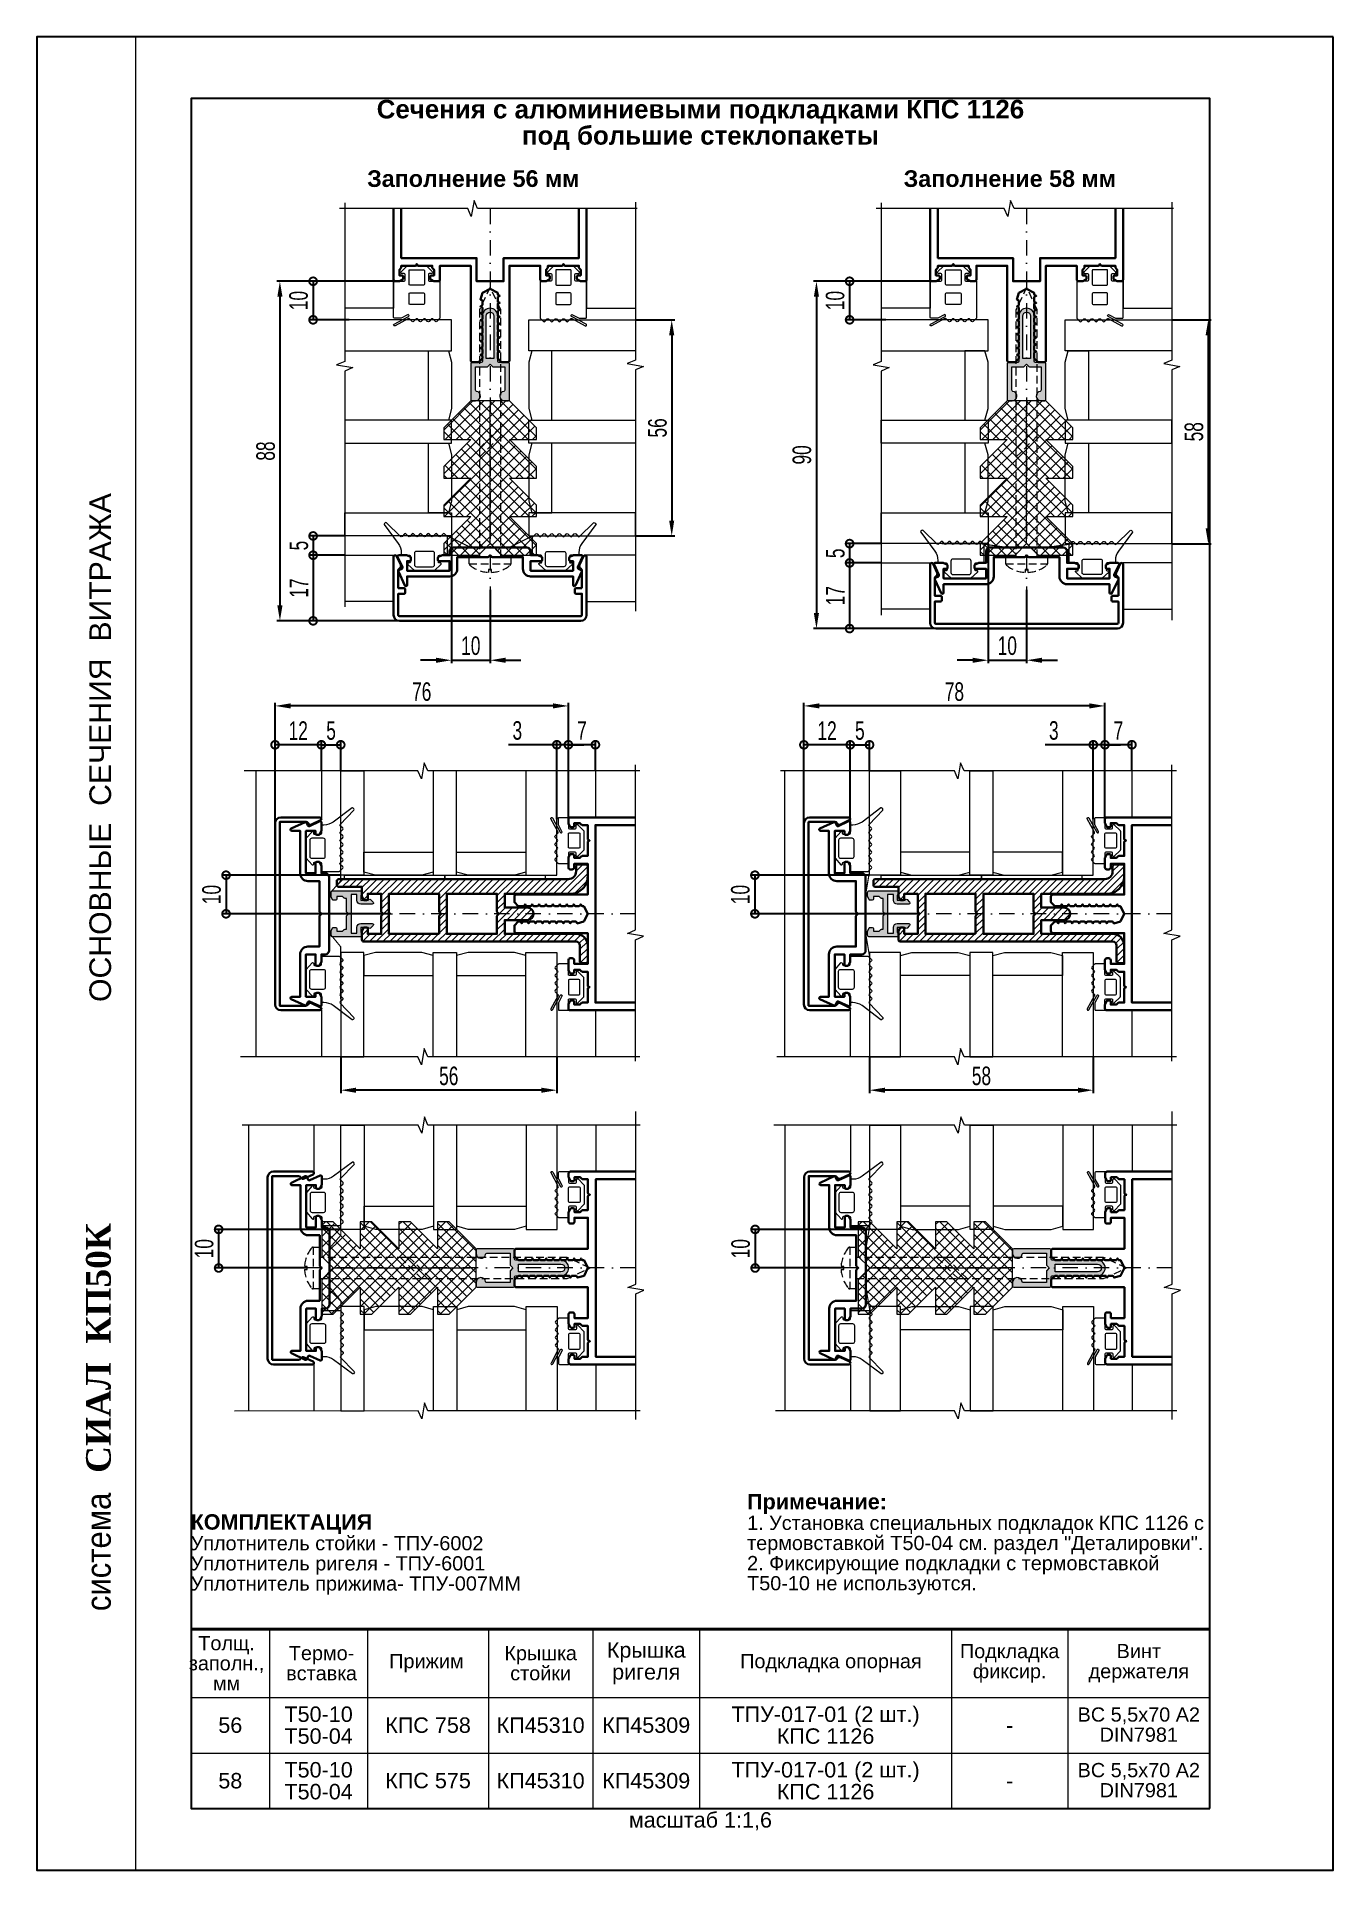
# Model space of a CAD drawing. Extents: x -37 to 8820, y -336 to 478.
# Drawn here: x 2730 to 2940, y 0 to 297 of the extents above; entities that cross this region are included whole.
import ezdxf
from ezdxf.enums import TextEntityAlignment as Align

# ---------------------------------------------------------------- set-up
doc = ezdxf.new("R2010")
doc.units = 0
doc.header["$LTSCALE"] = 5
doc.linetypes.add('DASHDOT', pattern=[1, 0.5, -0.25, 0, -0.25])
doc.linetypes.add('HIDDEN', pattern=[0.375, 0.25, -0.125])
doc.layers.get('0').update_dxf_attribs({"linetype": 'CONTINUOUS', "lineweight": 30})
doc.layers.get('DEFPOINTS').update_dxf_attribs({"linetype": 'CONTINUOUS'})
for name, color, linetype, lineweight in [('1', 6, 'DASHDOT', 13), ('2', 3, 'HIDDEN', 13), ('Dimentions', 5, 'CONTINUOUS', 15), ('Glass', 5, 'CONTINUOUS', 20), ('Герлен', 7, 'CONTINUOUS', 60), ('Зигзаг', 1, 'CONTINUOUS', 15), ('Конструкции', 252, 'CONTINUOUS', 20), ('Подкладки', 1, 'CONTINUOUS', 20), ('Рамки', 1, 'CONTINUOUS', 15), ('Текстовый', 7, 'CONTINUOUS', 9), ('Уплотнители', 1, 'CONTINUOUS', 20), ('Штриховка', 1, 'CONTINUOUS', 5)]:
    doc.layers.add(name, color=color, linetype=linetype, lineweight=lineweight)
doc.layers.add('Скрытые', color=14, linetype='CONTINUOUS', plot=False)
doc.styles.add('3', font='RUSS.SHX', dxfattribs={"width": 0.7, "height": 3})
doc.styles.add('Каталожный', font='arial.ttf', dxfattribs={"height": 2.5})
doc.styles.add('Фирм', font='arial.ttf', dxfattribs={"height": 3.5})
doc.styles.add('Фирм5', font='timesbd.ttf', dxfattribs={"height": 4})
doc.dimstyles.new('MX1_6', dxfattribs={"dimtxt": 3, "dimasz": 2.5, "dimexe": 0.5, "dimexo": 0, "dimgap": 0.8, "dimtad": 1, "dimlfac": 1.6, "dimdsep": 46, "dimtxsty": '3', "dimcen": 0, "dimclrd": 256, "dimclre": 256, "dimclrt": 256, "dimaunit": 1, "dimadec": 0, "dimazin": 0, "dimtfac": 1, "dimtmove": 0, "dimatfit": 1, "dimfxl": 1, "dimtvp": 1, "dimtolj": 1, "dimtzin": 0, "dimarcsym": 0})

msp = doc.modelspace()

# ---------------------------------------------------------------- texts
at = {"layer": 'Скрытые', "linetype": 'Continuous', "insert": (2837.5, 7.9386), "char_height": 3.5, "width": 165, "attachment_point": 5, "style": 'Каталожный'}
msp.add_mtext('\\pxqc;{\\H0.71429x;масштаб 1:1,6}', dxfattribs=at)
at = {"layer": 'Текстовый'}
for s, height, style, p in [('ОСНОВНЫЕ  СЕЧЕНИЯ  ВИТРАЖА', 3.5, 'Фирм', (2742.0431, 140.6503)), ('СИАЛ  КП50К', 4, 'Фирм5', (2742, 64.3724))]:
    msp.add_text(s, height=height, rotation=90, dxfattribs=dict(at, style=style)).set_placement(p)
at = {"layer": 'Текстовый', "style": 'Фирм', "width": 0.9}
msp.add_text(' система ', height=4, rotation=90, dxfattribs=at).set_placement((2742, 51.5762), align=Align.CENTER)
at = {"layer": 'Текстовый', "linetype": 'Continuous', "line_spacing_factor": 0.85, "style": 'Каталожный'}
for s, insert, char_height, width, attachment_point in [('{\\fArial|b1|i0|c204|p34;Сечения с алюминиевыми подкладками КПС 1126\\Pпод большие стеклопакеты}', (2837.5, 282.7033), 3, 165, 5), ('\\pxi-2,l2,r-2.0333,se1.0833,ql,t4;{\\fArial|b1|i0|c204|p34;Примечание:\\P\\pi0,l0,r0,s*,q*,tz;\\fArial|b0|i0|c204|p34;\\H0.92x;1. Установка специальных подкладок КПС 1126 с термовставкой Т50-04 см. раздел "Деталировки".\\P2. Фиксирующие подкладки с термовставкой T50-10 не используются.}', (2845.0588, 60.9759), 2.5, 74.941211, 1), ('\\P\\pxql;{\\fArial|b1|i0|c204|p34;КОМПЛЕКТАЦИЯ\\P\\pi-2,l2,r-2.0333,se1.0833,t4;\\fArial|b0|i0|c204|p34;\\H0.92x;Уплотнитель стойки - ТПУ-6002\\PУплотнитель ригеля - ТПУ-6001\\PУплотнитель прижима- ТПУ-007ММ}', (2754.934, 61.2198), 2.5, 66.020014, 1), ('Толщ.\\Pзаполн.,\\Pмм', (2760.7528, 33.5434), 2.3, 27.25, 5), ('Термо-\\Pвставка', (2776.1384, 33.5434), 2.3, 12.276865, 5), ('Крышка \\Pстойки', (2811.6173, 33.5434), 2.3, 16.905994, 5), ('Крышка ригеля', (2828.72, 33.5434), 2.5, 17.29934, 5), ('Подкладка фиксир.', (2887.5801, 33.5434), 2.3, 18.820734, 5), ('Винт \\Pдержателя', (2908.4952, 33.5434), 2.3, 23.009576, 5), ('Прижим', (2793.1156, 33.5434), 2.3, 27.25, 5), ('Подкладка опорная', (2858.6304, 33.5434), 2.3, 38.417903, 5), ('56', (2761.3562, 23.5), 2.5, 12.712441, 5), ('Т50-10\\PТ50-04', (2775.6582, 23.5), 2.5, 13.891532, 5), ('КПС 758', (2793.3841, 23.5), 2.5, 19.560325, 5), ('КП45310', (2811.6173, 23.5), 2.5, 16.905994, 5), ('КП45309', (2828.72, 23.5), 2.5, 17.29934, 5), ('ТПУ-017-01 (2 шт.)\\PКПС 1126', (2857.7697, 23.5), 2.5, 42.800058, 5), ('ВС 5,5х70 А2\\PDIN7981', (2908.4952, 23.5897), 2.3, 23.009576, 5), ('-', (2887.5801, 23.5), 2.5, 18.820734, 5), ('58', (2761.3562, 14.5), 2.5, 12.712441, 5), ('Т50-10\\PТ50-04', (2775.6582, 14.5), 2.5, 13.891532, 5), ('КПС 575', (2793.3841, 14.5224), 2.5, 19.560325, 5), ('КП45310', (2811.6173, 14.5), 2.5, 16.905994, 5), ('КП45309', (2828.72, 14.5), 2.5, 17.29934, 5), ('ТПУ-017-01 (2 шт.)\\PКПС 1126', (2857.7697, 14.5), 2.5, 42.800058, 5), ('ВС 5,5х70 А2\\PDIN7981', (2908.4952, 14.5897), 2.3, 23.009576, 5), ('-', (2887.5801, 14.5), 2.5, 18.820734, 5)]:
    msp.add_mtext(s, dxfattribs=dict(at, insert=insert, char_height=char_height, width=width, attachment_point=attachment_point))
at = {"layer": 'Текстовый', "linetype": 'Continuous', "char_height": 2.7, "width": 42.664921, "attachment_point": 1, "style": 'Каталожный'}
for s, insert in [('\\pxqc;{\\fArial|b1|i0|c204|p34;Заполнение 56 мм}', (2779.3802, 275.3606)), ('\\pxqc;{\\fArial|b1|i0|c204|p34;Заполнение 58 мм}', (2866.2727, 275.3606))]:
    msp.add_mtext(s, dxfattribs=dict(at, insert=insert))

# ---------------------------------------------------------------- blocks, each defined once
blk = doc.blocks.new('*D1216')
at = {"layer": 'DEFPOINTS', "color": 0, "linetype": 'Continuous', "transparency": 16777216}
for p in [(2797.18, 216.13), (2803.43, 207.38), (2803.43, 196)]:
    blk.add_point(p, dxfattribs=at)
at = {"layer": 'Dimentions', "linetype": 'Continuous', "lineweight": -2, "transparency": 16777216}
for p, q in [((2797.18, 216.13), (2797.18, 195.5)), ((2803.43, 207.38), (2803.43, 195.5)), ((2794.68, 196), (2792.18, 196)), ((2797.18, 196), (2803.43, 196)), ((2805.93, 196), (2808.43, 196))]:
    blk.add_line(p, q, dxfattribs=at)
at = {"layer": 'Dimentions', "linetype": 'Continuous', "transparency": 16777216}
for points in [[(2794.68, 196.41), (2794.68, 195.58), (2797.18, 196)], [(2805.93, 196.41), (2805.93, 195.58), (2803.43, 196)]]:
    blk.add_solid(points, dxfattribs=at)
at = {"layer": 'Dimentions', "linetype": 'Continuous', "transparency": 16777216, "insert": (2800.31, 198.34), "char_height": 3, "attachment_point": 5, "style": '3'}
blk.add_mtext('\\A1;10', dxfattribs=at)
blk = doc.blocks.new('*D1217')
at = {"layer": 'DEFPOINTS', "color": 0, "linetype": 'Continuous', "transparency": 16777216}
for p in [(2826.98, 251.13), (2826.98, 216.13), (2832.85, 216.13)]:
    blk.add_point(p, dxfattribs=at)
at = {"layer": 'Dimentions', "linetype": 'Continuous', "lineweight": -2, "transparency": 16777216}
for p, q in [((2826.98, 251.13), (2833.35, 251.13)), ((2832.85, 248.63), (2832.85, 218.63)), ((2826.98, 216.13), (2833.35, 216.13))]:
    blk.add_line(p, q, dxfattribs=at)
at = {"layer": 'Dimentions', "linetype": 'Continuous', "transparency": 16777216}
for points in [[(2832.43, 248.63), (2833.26, 248.63), (2832.85, 251.13)], [(2832.43, 218.63), (2833.26, 218.63), (2832.85, 216.13)]]:
    blk.add_solid(points, dxfattribs=at)
at = {"layer": 'Dimentions', "linetype": 'Continuous', "transparency": 16777216, "insert": (2830.55, 233.63), "char_height": 3, "attachment_point": 5, "rotation": 90, "style": '3'}
blk.add_mtext('\\A1;56', dxfattribs=at)
blk = doc.blocks.new('_DotSmall')
at = {"color": 0, "linetype": 'ByBlock', "const_width": 0.5}
blk.add_lwpolyline([(-0.0625, 0, 1), (0.0625, 0, 1)], format="xyb", close=True, dxfattribs=at)
blk = doc.blocks.new('*D1218')
at = {"layer": 'DEFPOINTS', "color": 0, "linetype": 'Continuous', "transparency": 16777216}
for p in [(2779.89, 216.13), (2774.77, 213.01), (2779.89, 213.01)]:
    blk.add_point(p, dxfattribs=at)
at = {"layer": 'Dimentions', "linetype": 'Continuous', "lineweight": -2, "transparency": 16777216}
for p, q in [((2779.89, 216.13), (2774.27, 216.13)), ((2774.77, 216.13), (2774.77, 213.01)), ((2779.89, 213.01), (2774.27, 213.01))]:
    blk.add_line(p, q, dxfattribs=at)
at = {"layer": 'Dimentions', "linetype": 'Continuous', "lineweight": -2, "transparency": 16777216, "xscale": 2.5, "yscale": 2.5, "zscale": 2.5}
for p, rotation in [((2774.77, 216.13), 90), ((2774.77, 213.01), 270)]:
    blk.add_blockref('_DotSmall', p, dxfattribs=dict(at, rotation=rotation))
at = {"layer": 'Dimentions', "linetype": 'Continuous', "transparency": 16777216, "insert": (2772.47, 214.57), "char_height": 3, "attachment_point": 5, "rotation": 90, "style": '3'}
blk.add_mtext('\\A1;5', dxfattribs=at)
blk = doc.blocks.new('*D1219')
at = {"layer": 'DEFPOINTS', "color": 0, "linetype": 'Continuous', "transparency": 16777216}
for p in [(2779.89, 213.01), (2774.77, 202.38), (2791.12, 202.38)]:
    blk.add_point(p, dxfattribs=at)
at = {"layer": 'Dimentions', "linetype": 'Continuous', "lineweight": -2, "transparency": 16777216}
for p, q in [((2779.89, 213.01), (2774.27, 213.01)), ((2774.77, 213.01), (2774.77, 202.38)), ((2791.12, 202.38), (2774.27, 202.38))]:
    blk.add_line(p, q, dxfattribs=at)
at = {"layer": 'Dimentions', "linetype": 'Continuous', "lineweight": -2, "transparency": 16777216, "xscale": 2.5, "yscale": 2.5, "zscale": 2.5}
for p, rotation in [((2774.77, 213.01), 90), ((2774.77, 202.38), 270)]:
    blk.add_blockref('_DotSmall', p, dxfattribs=dict(at, rotation=rotation))
at = {"layer": 'Dimentions', "linetype": 'Continuous', "transparency": 16777216, "insert": (2772.47, 207.69), "char_height": 3, "attachment_point": 5, "rotation": 90, "style": '3'}
blk.add_mtext('\\A1;17', dxfattribs=at)
blk = doc.blocks.new('*D1220')
at = {"layer": 'DEFPOINTS', "color": 0, "linetype": 'Continuous', "transparency": 16777216}
for p in [(2789.05, 257.38), (2774.77, 251.14), (2780.62, 251.14)]:
    blk.add_point(p, dxfattribs=at)
at = {"layer": 'Dimentions', "linetype": 'Continuous', "lineweight": -2, "transparency": 16777216}
for p, q in [((2789.05, 257.38), (2774.27, 257.38)), ((2774.77, 257.38), (2774.77, 251.14)), ((2780.62, 251.14), (2774.27, 251.14))]:
    blk.add_line(p, q, dxfattribs=at)
at = {"layer": 'Dimentions', "linetype": 'Continuous', "lineweight": -2, "transparency": 16777216, "xscale": 2.5, "yscale": 2.5, "zscale": 2.5}
for p, rotation in [((2774.77, 257.38), 90), ((2774.77, 251.14), 270)]:
    blk.add_blockref('_DotSmall', p, dxfattribs=dict(at, rotation=rotation))
at = {"layer": 'Dimentions', "linetype": 'Continuous', "transparency": 16777216, "insert": (2772.42, 254.26), "char_height": 3, "attachment_point": 5, "rotation": 90, "style": '3'}
blk.add_mtext('\\A1;10', dxfattribs=at)
blk = doc.blocks.new('*D1221')
at = {"layer": 'DEFPOINTS', "color": 0, "linetype": 'Continuous', "transparency": 16777216}
for p in [(2788.41, 257.38), (2769.39, 202.38), (2791.12, 202.38)]:
    blk.add_point(p, dxfattribs=at)
at = {"layer": 'Dimentions', "linetype": 'Continuous', "lineweight": -2, "transparency": 16777216}
for p, q in [((2788.41, 257.38), (2768.89, 257.38)), ((2769.39, 254.88), (2769.39, 204.88)), ((2791.12, 202.38), (2768.89, 202.38))]:
    blk.add_line(p, q, dxfattribs=at)
at = {"layer": 'Dimentions', "linetype": 'Continuous', "transparency": 16777216}
for points in [[(2768.98, 254.88), (2769.81, 254.88), (2769.39, 257.38)], [(2768.98, 204.88), (2769.81, 204.88), (2769.39, 202.38)]]:
    blk.add_solid(points, dxfattribs=at)
at = {"layer": 'Dimentions', "linetype": 'Continuous', "transparency": 16777216, "insert": (2767.09, 229.88), "char_height": 3, "attachment_point": 5, "rotation": 90, "style": '3'}
blk.add_mtext('\\A1;88', dxfattribs=at)
blk = doc.blocks.new('*D1222')
at = {"layer": 'DEFPOINTS', "color": 0, "linetype": 'Continuous', "transparency": 16777216}
for p in [(2779.24, 161.18), (2760.67, 154.93), (2787.36, 154.93)]:
    blk.add_point(p, dxfattribs=at)
at = {"layer": 'Dimentions', "linetype": 'Continuous', "lineweight": -2, "transparency": 16777216}
for p, q in [((2779.24, 161.18), (2760.17, 161.18)), ((2760.67, 161.18), (2760.67, 154.93)), ((2787.36, 154.93), (2760.17, 154.93))]:
    blk.add_line(p, q, dxfattribs=at)
at = {"layer": 'Dimentions', "linetype": 'Continuous', "lineweight": -2, "transparency": 16777216, "xscale": 2.5, "yscale": 2.5, "zscale": 2.5}
for p, rotation in [((2760.67, 161.18), 90), ((2760.67, 154.93), 270)]:
    blk.add_blockref('_DotSmall', p, dxfattribs=dict(at, rotation=rotation))
at = {"layer": 'Dimentions', "linetype": 'Continuous', "transparency": 16777216, "insert": (2758.33, 158.05), "char_height": 3, "attachment_point": 5, "rotation": 90, "style": '3'}
blk.add_mtext('\\A1;10', dxfattribs=at)
blk = doc.blocks.new('*D1223')
at = {"layer": 'DEFPOINTS', "color": 0, "linetype": 'Continuous', "transparency": 16777216}
for p in [(2779.28, 103.81), (2759.47, 97.56), (2773.66, 97.56)]:
    blk.add_point(p, dxfattribs=at)
at = {"layer": 'Dimentions', "linetype": 'Continuous', "lineweight": -2, "transparency": 16777216}
for p, q in [((2779.28, 103.81), (2758.97, 103.81)), ((2759.47, 103.81), (2759.47, 97.56)), ((2773.66, 97.56), (2758.97, 97.56))]:
    blk.add_line(p, q, dxfattribs=at)
at = {"layer": 'Dimentions', "linetype": 'Continuous', "lineweight": -2, "transparency": 16777216, "xscale": 2.5, "yscale": 2.5, "zscale": 2.5}
for p, rotation in [((2759.47, 103.81), 90), ((2759.47, 97.56), 270)]:
    blk.add_blockref('_DotSmall', p, dxfattribs=dict(at, rotation=rotation))
at = {"layer": 'Dimentions', "linetype": 'Continuous', "transparency": 16777216, "insert": (2757.13, 100.69), "char_height": 3, "attachment_point": 5, "rotation": 90, "style": '3'}
blk.add_mtext('\\A1;10', dxfattribs=at)
blk = doc.blocks.new('*D1224')
at = {"layer": 'DEFPOINTS', "color": 0, "linetype": 'Continuous', "transparency": 16777216}
for p in [(2779.24, 182.3), (2776.11, 178.08), (2779.24, 178.08)]:
    blk.add_point(p, dxfattribs=at)
at = {"layer": 'Dimentions', "linetype": 'Continuous', "lineweight": -2, "transparency": 16777216}
for p, q in [((2776.11, 178.08), (2776.11, 182.8)), ((2776.11, 182.3), (2779.24, 182.3)), ((2779.24, 178.08), (2779.24, 182.8))]:
    blk.add_line(p, q, dxfattribs=at)
at = {"layer": 'Dimentions', "linetype": 'Continuous', "lineweight": -2, "transparency": 16777216, "xscale": 2.5, "yscale": 2.5, "zscale": 2.5, "rotation": 180}
blk.add_blockref('_DotSmall', (2776.11, 182.3), dxfattribs=at)
at = {"layer": 'Dimentions', "linetype": 'Continuous', "lineweight": -2, "transparency": 16777216, "xscale": 2.5, "yscale": 2.5, "zscale": 2.5}
blk.add_blockref('_DotSmall', (2779.24, 182.3), dxfattribs=at)
at = {"layer": 'Dimentions', "linetype": 'Continuous', "transparency": 16777216, "insert": (2777.68, 184.6), "char_height": 3, "attachment_point": 5, "style": '3'}
blk.add_mtext('\\A1;5', dxfattribs=at)
blk = doc.blocks.new('*D1225')
at = {"layer": 'DEFPOINTS', "color": 0, "linetype": 'Continuous', "transparency": 16777216}
for p in [(2779.24, 131.77), (2814.24, 131.77), (2779.24, 126.36)]:
    blk.add_point(p, dxfattribs=at)
at = {"layer": 'Dimentions', "linetype": 'Continuous', "lineweight": -2, "transparency": 16777216}
for p, q in [((2779.24, 131.77), (2779.24, 125.86)), ((2814.24, 131.77), (2814.24, 125.86)), ((2811.74, 126.36), (2781.74, 126.36))]:
    blk.add_line(p, q, dxfattribs=at)
at = {"layer": 'Dimentions', "linetype": 'Continuous', "transparency": 16777216}
for points in [[(2781.74, 126.77), (2781.74, 125.94), (2779.24, 126.36)], [(2811.74, 126.77), (2811.74, 125.94), (2814.24, 126.36)]]:
    blk.add_solid(points, dxfattribs=at)
at = {"layer": 'Dimentions', "linetype": 'Continuous', "transparency": 16777216, "insert": (2796.74, 128.66), "char_height": 3, "attachment_point": 5, "style": '3'}
blk.add_mtext('\\A1;56', dxfattribs=at)
blk = doc.blocks.new('*D1226')
at = {"layer": 'DEFPOINTS', "color": 0, "linetype": 'Continuous', "transparency": 16777216}
for p in [(2814.24, 182.31), (2814.24, 170.24), (2816.11, 170.24)]:
    blk.add_point(p, dxfattribs=at)
at = {"layer": 'Dimentions', "linetype": 'Continuous', "lineweight": -2, "transparency": 16777216}
for p, q in [((2814.24, 182.31), (2806.44, 182.31)), ((2814.24, 170.24), (2814.24, 182.81)), ((2816.11, 182.31), (2814.24, 182.31)), ((2816.11, 170.24), (2816.11, 182.81)), ((2816.11, 182.31), (2818.61, 182.31))]:
    blk.add_line(p, q, dxfattribs=at)
at = {"layer": 'Dimentions', "linetype": 'Continuous', "lineweight": -2, "transparency": 16777216, "xscale": 2.5, "yscale": 2.5, "zscale": 2.5}
blk.add_blockref('_DotSmall', (2814.24, 182.31), dxfattribs=at)
at = {"layer": 'Dimentions', "linetype": 'Continuous', "lineweight": -2, "transparency": 16777216, "xscale": 2.5, "yscale": 2.5, "zscale": 2.5, "rotation": 180}
blk.add_blockref('_DotSmall', (2816.11, 182.31), dxfattribs=at)
at = {"layer": 'Dimentions', "linetype": 'Continuous', "transparency": 16777216, "insert": (2807.84, 184.61), "char_height": 3, "attachment_point": 5, "style": '3'}
blk.add_mtext('\\A1;3', dxfattribs=at)
blk = doc.blocks.new('*D1227')
at = {"layer": 'DEFPOINTS', "color": 0, "linetype": 'Continuous', "transparency": 16777216}
for p in [(2768.61, 188.6), (2816.11, 178.54), (2768.61, 167.86)]:
    blk.add_point(p, dxfattribs=at)
at = {"layer": 'Dimentions', "linetype": 'Continuous', "lineweight": -2, "transparency": 16777216}
for p, q in [((2768.61, 167.86), (2768.61, 189.1)), ((2813.61, 188.6), (2771.11, 188.6)), ((2816.11, 178.54), (2816.11, 189.1))]:
    blk.add_line(p, q, dxfattribs=at)
at = {"layer": 'Dimentions', "linetype": 'Continuous', "transparency": 16777216}
for points in [[(2771.11, 189.02), (2771.11, 188.19), (2768.61, 188.6)], [(2813.61, 189.02), (2813.61, 188.19), (2816.11, 188.6)]]:
    blk.add_solid(points, dxfattribs=at)
at = {"layer": 'Dimentions', "linetype": 'Continuous', "transparency": 16777216, "insert": (2792.36, 190.9), "char_height": 3, "attachment_point": 5, "style": '3'}
blk.add_mtext('\\A1;76', dxfattribs=at)
blk = doc.blocks.new('*D1228')
at = {"layer": 'DEFPOINTS', "color": 0, "linetype": 'Continuous', "transparency": 16777216}
for p in [(2768.61, 182.3), (2776.11, 178.08), (2768.61, 167.86)]:
    blk.add_point(p, dxfattribs=at)
at = {"layer": 'Dimentions', "linetype": 'Continuous', "lineweight": -2, "transparency": 16777216}
for p, q in [((2768.61, 167.86), (2768.61, 182.8)), ((2776.11, 182.3), (2768.61, 182.3)), ((2776.11, 178.08), (2776.11, 182.8))]:
    blk.add_line(p, q, dxfattribs=at)
at = {"layer": 'Dimentions', "linetype": 'Continuous', "lineweight": -2, "transparency": 16777216, "xscale": 2.5, "yscale": 2.5, "zscale": 2.5, "rotation": 180}
blk.add_blockref('_DotSmall', (2768.61, 182.3), dxfattribs=at)
at = {"layer": 'Dimentions', "linetype": 'Continuous', "lineweight": -2, "transparency": 16777216, "xscale": 2.5, "yscale": 2.5, "zscale": 2.5}
blk.add_blockref('_DotSmall', (2776.11, 182.3), dxfattribs=at)
at = {"layer": 'Dimentions', "linetype": 'Continuous', "transparency": 16777216, "insert": (2772.36, 184.6), "char_height": 3, "attachment_point": 5, "style": '3'}
blk.add_mtext('\\A1;12', dxfattribs=at)
blk = doc.blocks.new('*D1229')
at = {"layer": 'DEFPOINTS', "color": 0, "linetype": 'Continuous', "transparency": 16777216}
for p in [(2816.11, 182.31), (2816.11, 178.54), (2820.49, 178.08)]:
    blk.add_point(p, dxfattribs=at)
at = {"layer": 'Dimentions', "linetype": 'Continuous', "lineweight": -2, "transparency": 16777216}
for p, q in [((2816.11, 178.54), (2816.11, 182.81)), ((2820.49, 182.31), (2816.11, 182.31)), ((2820.49, 178.08), (2820.49, 182.81))]:
    blk.add_line(p, q, dxfattribs=at)
at = {"layer": 'Dimentions', "linetype": 'Continuous', "lineweight": -2, "transparency": 16777216, "xscale": 2.5, "yscale": 2.5, "zscale": 2.5, "rotation": 180}
blk.add_blockref('_DotSmall', (2816.11, 182.31), dxfattribs=at)
at = {"layer": 'Dimentions', "linetype": 'Continuous', "lineweight": -2, "transparency": 16777216, "xscale": 2.5, "yscale": 2.5, "zscale": 2.5}
blk.add_blockref('_DotSmall', (2820.49, 182.31), dxfattribs=at)
at = {"layer": 'Dimentions', "linetype": 'Continuous', "transparency": 16777216, "insert": (2818.3, 184.61), "char_height": 3, "attachment_point": 5, "style": '3'}
blk.add_mtext('\\A1;7', dxfattribs=at)
blk = doc.blocks.new('*D1230')
at = {"layer": 'DEFPOINTS', "color": 0, "linetype": 'Continuous', "transparency": 16777216}
for p in [(2884.08, 214.88), (2890.33, 207.38), (2890.33, 196)]:
    blk.add_point(p, dxfattribs=at)
at = {"layer": 'Dimentions', "linetype": 'Continuous', "lineweight": -2, "transparency": 16777216}
for p, q in [((2884.08, 214.88), (2884.08, 195.5)), ((2890.33, 207.38), (2890.33, 195.5)), ((2881.58, 196), (2879.08, 196)), ((2884.08, 196), (2890.33, 196)), ((2892.83, 196), (2895.33, 196))]:
    blk.add_line(p, q, dxfattribs=at)
at = {"layer": 'Dimentions', "linetype": 'Continuous', "transparency": 16777216}
for points in [[(2881.58, 196.41), (2881.58, 195.58), (2884.08, 196)], [(2892.83, 196.41), (2892.83, 195.58), (2890.33, 196)]]:
    blk.add_solid(points, dxfattribs=at)
at = {"layer": 'Dimentions', "linetype": 'Continuous', "transparency": 16777216, "insert": (2887.2, 198.34), "char_height": 3, "attachment_point": 5, "style": '3'}
blk.add_mtext('\\A1;10', dxfattribs=at)
blk = doc.blocks.new('*D1231')
at = {"layer": 'DEFPOINTS', "color": 0, "linetype": 'Continuous', "transparency": 16777216}
for p in [(2913.87, 251.13), (2913.87, 214.88), (2919.74, 214.88)]:
    blk.add_point(p, dxfattribs=at)
at = {"layer": 'Dimentions', "linetype": 'Continuous', "lineweight": -2, "transparency": 16777216}
for p, q in [((2913.87, 251.13), (2920.24, 251.13)), ((2919.74, 248.63), (2919.74, 217.38)), ((2913.87, 214.88), (2920.24, 214.88))]:
    blk.add_line(p, q, dxfattribs=at)
at = {"layer": 'Dimentions', "linetype": 'Continuous', "transparency": 16777216}
for points in [[(2919.32, 248.63), (2920.16, 248.63), (2919.74, 251.13)], [(2919.32, 217.38), (2920.16, 217.38), (2919.74, 214.88)]]:
    blk.add_solid(points, dxfattribs=at)
at = {"layer": 'Dimentions', "linetype": 'Continuous', "transparency": 16777216, "insert": (2917.44, 233.01), "char_height": 3, "attachment_point": 5, "rotation": 90, "style": '3'}
blk.add_mtext('\\A1;58', dxfattribs=at)
blk = doc.blocks.new('*D1232')
at = {"layer": 'DEFPOINTS', "color": 0, "linetype": 'Continuous', "transparency": 16777216}
for p in [(2866.78, 214.89), (2861.66, 211.76), (2866.78, 211.76)]:
    blk.add_point(p, dxfattribs=at)
at = {"layer": 'Dimentions', "linetype": 'Continuous', "lineweight": -2, "transparency": 16777216}
for p, q in [((2866.78, 214.89), (2861.16, 214.89)), ((2861.66, 214.89), (2861.66, 211.76)), ((2866.78, 211.76), (2861.16, 211.76))]:
    blk.add_line(p, q, dxfattribs=at)
at = {"layer": 'Dimentions', "linetype": 'Continuous', "lineweight": -2, "transparency": 16777216, "xscale": 2.5, "yscale": 2.5, "zscale": 2.5}
for p, rotation in [((2861.66, 214.89), 90), ((2861.66, 211.76), 270)]:
    blk.add_blockref('_DotSmall', p, dxfattribs=dict(at, rotation=rotation))
at = {"layer": 'Dimentions', "linetype": 'Continuous', "transparency": 16777216, "insert": (2859.36, 213.32), "char_height": 3, "attachment_point": 5, "rotation": 90, "style": '3'}
blk.add_mtext('\\A1;5', dxfattribs=at)
blk = doc.blocks.new('*D1233')
at = {"layer": 'DEFPOINTS', "color": 0, "linetype": 'Continuous', "transparency": 16777216}
for p in [(2866.78, 211.76), (2861.66, 201.13), (2878.01, 201.13)]:
    blk.add_point(p, dxfattribs=at)
at = {"layer": 'Dimentions', "linetype": 'Continuous', "lineweight": -2, "transparency": 16777216}
for p, q in [((2866.78, 211.76), (2861.16, 211.76)), ((2861.66, 211.76), (2861.66, 201.13)), ((2878.01, 201.13), (2861.16, 201.13))]:
    blk.add_line(p, q, dxfattribs=at)
at = {"layer": 'Dimentions', "linetype": 'Continuous', "lineweight": -2, "transparency": 16777216, "xscale": 2.5, "yscale": 2.5, "zscale": 2.5}
for p, rotation in [((2861.66, 211.76), 90), ((2861.66, 201.13), 270)]:
    blk.add_blockref('_DotSmall', p, dxfattribs=dict(at, rotation=rotation))
at = {"layer": 'Dimentions', "linetype": 'Continuous', "transparency": 16777216, "insert": (2859.36, 206.45), "char_height": 3, "attachment_point": 5, "rotation": 90, "style": '3'}
blk.add_mtext('\\A1;17', dxfattribs=at)
blk = doc.blocks.new('*D1234')
at = {"layer": 'DEFPOINTS', "color": 0, "linetype": 'Continuous', "transparency": 16777216}
for p in [(2875.94, 257.38), (2861.66, 251.14), (2867.52, 251.14)]:
    blk.add_point(p, dxfattribs=at)
at = {"layer": 'Dimentions', "linetype": 'Continuous', "lineweight": -2, "transparency": 16777216}
for p, q in [((2875.94, 257.38), (2861.16, 257.38)), ((2861.66, 257.38), (2861.66, 251.14)), ((2867.52, 251.14), (2861.16, 251.14))]:
    blk.add_line(p, q, dxfattribs=at)
at = {"layer": 'Dimentions', "linetype": 'Continuous', "lineweight": -2, "transparency": 16777216, "xscale": 2.5, "yscale": 2.5, "zscale": 2.5}
for p, rotation in [((2861.66, 257.38), 90), ((2861.66, 251.14), 270)]:
    blk.add_blockref('_DotSmall', p, dxfattribs=dict(at, rotation=rotation))
at = {"layer": 'Dimentions', "linetype": 'Continuous', "transparency": 16777216, "insert": (2859.32, 254.26), "char_height": 3, "attachment_point": 5, "rotation": 90, "style": '3'}
blk.add_mtext('\\A1;10', dxfattribs=at)
blk = doc.blocks.new('*D1235')
at = {"layer": 'DEFPOINTS', "color": 0, "linetype": 'Continuous', "transparency": 16777216}
for p in [(2875.3, 257.38), (2856.29, 201.13), (2878.01, 201.13)]:
    blk.add_point(p, dxfattribs=at)
at = {"layer": 'Dimentions', "linetype": 'Continuous', "lineweight": -2, "transparency": 16777216}
for p, q in [((2875.3, 257.38), (2855.79, 257.38)), ((2856.29, 254.88), (2856.29, 203.63)), ((2878.01, 201.13), (2855.79, 201.13))]:
    blk.add_line(p, q, dxfattribs=at)
at = {"layer": 'Dimentions', "linetype": 'Continuous', "transparency": 16777216}
for points in [[(2855.87, 254.88), (2856.7, 254.88), (2856.29, 257.38)], [(2855.87, 203.63), (2856.7, 203.63), (2856.29, 201.13)]]:
    blk.add_solid(points, dxfattribs=at)
at = {"layer": 'Dimentions', "linetype": 'Continuous', "transparency": 16777216, "insert": (2853.94, 229.26), "char_height": 3, "attachment_point": 5, "rotation": 90, "style": '3'}
blk.add_mtext('\\A1;90', dxfattribs=at)
blk = doc.blocks.new('*D1236')
at = {"layer": 'DEFPOINTS', "color": 0, "linetype": 'Continuous', "transparency": 16777216}
for p in [(2864.88, 161.18), (2846.32, 154.93), (2873.01, 154.93)]:
    blk.add_point(p, dxfattribs=at)
at = {"layer": 'Dimentions', "linetype": 'Continuous', "lineweight": -2, "transparency": 16777216}
for p, q in [((2864.88, 161.18), (2845.82, 161.18)), ((2846.32, 161.18), (2846.32, 154.93)), ((2873.01, 154.93), (2845.82, 154.93))]:
    blk.add_line(p, q, dxfattribs=at)
at = {"layer": 'Dimentions', "linetype": 'Continuous', "lineweight": -2, "transparency": 16777216, "xscale": 2.5, "yscale": 2.5, "zscale": 2.5}
for p, rotation in [((2846.32, 161.18), 90), ((2846.32, 154.93), 270)]:
    blk.add_blockref('_DotSmall', p, dxfattribs=dict(at, rotation=rotation))
at = {"layer": 'Dimentions', "linetype": 'Continuous', "transparency": 16777216, "insert": (2843.97, 158.05), "char_height": 3, "attachment_point": 5, "rotation": 90, "style": '3'}
blk.add_mtext('\\A1;10', dxfattribs=at)
blk = doc.blocks.new('*D1237')
at = {"layer": 'DEFPOINTS', "color": 0, "linetype": 'Continuous', "transparency": 16777216}
for p in [(2864.93, 103.81), (2846.36, 97.56), (2860.55, 97.56)]:
    blk.add_point(p, dxfattribs=at)
at = {"layer": 'Dimentions', "linetype": 'Continuous', "lineweight": -2, "transparency": 16777216}
for p, q in [((2864.93, 103.81), (2845.86, 103.81)), ((2846.36, 103.81), (2846.36, 97.56)), ((2860.55, 97.56), (2845.86, 97.56))]:
    blk.add_line(p, q, dxfattribs=at)
at = {"layer": 'Dimentions', "linetype": 'Continuous', "lineweight": -2, "transparency": 16777216, "xscale": 2.5, "yscale": 2.5, "zscale": 2.5}
for p, rotation in [((2846.36, 103.81), 90), ((2846.36, 97.56), 270)]:
    blk.add_blockref('_DotSmall', p, dxfattribs=dict(at, rotation=rotation))
at = {"layer": 'Dimentions', "linetype": 'Continuous', "transparency": 16777216, "insert": (2844.02, 100.69), "char_height": 3, "attachment_point": 5, "rotation": 90, "style": '3'}
blk.add_mtext('\\A1;10', dxfattribs=at)
blk = doc.blocks.new('*D1238')
at = {"layer": 'DEFPOINTS', "color": 0, "linetype": 'Continuous', "transparency": 16777216}
for p in [(2864.88, 182.3), (2864.88, 178.08), (2861.76, 169.74)]:
    blk.add_point(p, dxfattribs=at)
at = {"layer": 'Dimentions', "linetype": 'Continuous', "lineweight": -2, "transparency": 16777216}
for p, q in [((2861.76, 169.74), (2861.76, 182.8)), ((2861.76, 182.3), (2864.88, 182.3)), ((2864.88, 178.08), (2864.88, 182.8))]:
    blk.add_line(p, q, dxfattribs=at)
at = {"layer": 'Dimentions', "linetype": 'Continuous', "lineweight": -2, "transparency": 16777216, "xscale": 2.5, "yscale": 2.5, "zscale": 2.5, "rotation": 180}
blk.add_blockref('_DotSmall', (2861.76, 182.3), dxfattribs=at)
at = {"layer": 'Dimentions', "linetype": 'Continuous', "lineweight": -2, "transparency": 16777216, "xscale": 2.5, "yscale": 2.5, "zscale": 2.5}
blk.add_blockref('_DotSmall', (2864.88, 182.3), dxfattribs=at)
at = {"layer": 'Dimentions', "linetype": 'Continuous', "transparency": 16777216, "insert": (2863.32, 184.6), "char_height": 3, "attachment_point": 5, "style": '3'}
blk.add_mtext('\\A1;5', dxfattribs=at)
blk = doc.blocks.new('*D1239')
at = {"layer": 'DEFPOINTS', "color": 0, "linetype": 'Continuous', "transparency": 16777216}
for p in [(2864.88, 131.77), (2901.13, 131.77), (2864.88, 126.36)]:
    blk.add_point(p, dxfattribs=at)
at = {"layer": 'Dimentions', "linetype": 'Continuous', "lineweight": -2, "transparency": 16777216}
for p, q in [((2864.88, 131.77), (2864.88, 125.86)), ((2901.13, 131.77), (2901.13, 125.86)), ((2898.63, 126.36), (2867.38, 126.36))]:
    blk.add_line(p, q, dxfattribs=at)
at = {"layer": 'Dimentions', "linetype": 'Continuous', "transparency": 16777216}
for points in [[(2867.38, 126.77), (2867.38, 125.94), (2864.88, 126.36)], [(2898.63, 126.77), (2898.63, 125.94), (2901.13, 126.36)]]:
    blk.add_solid(points, dxfattribs=at)
at = {"layer": 'Dimentions', "linetype": 'Continuous', "transparency": 16777216, "insert": (2883.01, 128.66), "char_height": 3, "attachment_point": 5, "style": '3'}
blk.add_mtext('\\A1;58', dxfattribs=at)
blk = doc.blocks.new('*D1240')
at = {"layer": 'DEFPOINTS', "color": 0, "linetype": 'Continuous', "transparency": 16777216}
for p in [(2901.13, 182.31), (2901.13, 170.24), (2903.01, 170.24)]:
    blk.add_point(p, dxfattribs=at)
at = {"layer": 'Dimentions', "linetype": 'Continuous', "lineweight": -2, "transparency": 16777216}
for p, q in [((2901.13, 182.31), (2893.33, 182.31)), ((2901.13, 170.24), (2901.13, 182.81)), ((2903.01, 182.31), (2901.13, 182.31)), ((2903.01, 170.24), (2903.01, 182.81)), ((2903.01, 182.31), (2905.51, 182.31))]:
    blk.add_line(p, q, dxfattribs=at)
at = {"layer": 'Dimentions', "linetype": 'Continuous', "lineweight": -2, "transparency": 16777216, "xscale": 2.5, "yscale": 2.5, "zscale": 2.5}
blk.add_blockref('_DotSmall', (2901.13, 182.31), dxfattribs=at)
at = {"layer": 'Dimentions', "linetype": 'Continuous', "lineweight": -2, "transparency": 16777216, "xscale": 2.5, "yscale": 2.5, "zscale": 2.5, "rotation": 180}
blk.add_blockref('_DotSmall', (2903.01, 182.31), dxfattribs=at)
at = {"layer": 'Dimentions', "linetype": 'Continuous', "transparency": 16777216, "insert": (2894.73, 184.61), "char_height": 3, "attachment_point": 5, "style": '3'}
blk.add_mtext('\\A1;3', dxfattribs=at)
blk = doc.blocks.new('*D1241')
at = {"layer": 'DEFPOINTS', "color": 0, "linetype": 'Continuous', "transparency": 16777216}
for p in [(2854.26, 188.6), (2903.01, 178.54), (2854.26, 169.61)]:
    blk.add_point(p, dxfattribs=at)
at = {"layer": 'Dimentions', "linetype": 'Continuous', "lineweight": -2, "transparency": 16777216}
for p, q in [((2854.26, 169.61), (2854.26, 189.1)), ((2900.51, 188.6), (2856.76, 188.6)), ((2903.01, 178.54), (2903.01, 189.1))]:
    blk.add_line(p, q, dxfattribs=at)
at = {"layer": 'Dimentions', "linetype": 'Continuous', "transparency": 16777216}
for points in [[(2856.76, 189.02), (2856.76, 188.19), (2854.26, 188.6)], [(2900.51, 189.02), (2900.51, 188.19), (2903.01, 188.6)]]:
    blk.add_solid(points, dxfattribs=at)
at = {"layer": 'Dimentions', "linetype": 'Continuous', "transparency": 16777216, "insert": (2878.63, 190.9), "char_height": 3, "attachment_point": 5, "style": '3'}
blk.add_mtext('\\A1;78', dxfattribs=at)
blk = doc.blocks.new('*D1242')
at = {"layer": 'DEFPOINTS', "color": 0, "linetype": 'Continuous', "transparency": 16777216}
for p in [(2854.26, 182.3), (2861.76, 177.52), (2854.26, 167.86)]:
    blk.add_point(p, dxfattribs=at)
at = {"layer": 'Dimentions', "linetype": 'Continuous', "lineweight": -2, "transparency": 16777216}
for p, q in [((2854.26, 167.86), (2854.26, 182.8)), ((2861.76, 182.3), (2854.26, 182.3)), ((2861.76, 177.52), (2861.76, 182.8))]:
    blk.add_line(p, q, dxfattribs=at)
at = {"layer": 'Dimentions', "linetype": 'Continuous', "lineweight": -2, "transparency": 16777216, "xscale": 2.5, "yscale": 2.5, "zscale": 2.5, "rotation": 180}
blk.add_blockref('_DotSmall', (2854.26, 182.3), dxfattribs=at)
at = {"layer": 'Dimentions', "linetype": 'Continuous', "lineweight": -2, "transparency": 16777216, "xscale": 2.5, "yscale": 2.5, "zscale": 2.5}
blk.add_blockref('_DotSmall', (2861.76, 182.3), dxfattribs=at)
at = {"layer": 'Dimentions', "linetype": 'Continuous', "transparency": 16777216, "insert": (2858.01, 184.6), "char_height": 3, "attachment_point": 5, "style": '3'}
blk.add_mtext('\\A1;12', dxfattribs=at)
blk = doc.blocks.new('*D1243')
at = {"layer": 'DEFPOINTS', "color": 0, "linetype": 'Continuous', "transparency": 16777216}
for p in [(2903.01, 182.31), (2903.01, 178.54), (2907.38, 178.08)]:
    blk.add_point(p, dxfattribs=at)
at = {"layer": 'Dimentions', "linetype": 'Continuous', "lineweight": -2, "transparency": 16777216}
for p, q in [((2903.01, 178.54), (2903.01, 182.81)), ((2907.38, 182.31), (2903.01, 182.31)), ((2907.38, 178.08), (2907.38, 182.81))]:
    blk.add_line(p, q, dxfattribs=at)
at = {"layer": 'Dimentions', "linetype": 'Continuous', "lineweight": -2, "transparency": 16777216, "xscale": 2.5, "yscale": 2.5, "zscale": 2.5, "rotation": 180}
blk.add_blockref('_DotSmall', (2903.01, 182.31), dxfattribs=at)
at = {"layer": 'Dimentions', "linetype": 'Continuous', "lineweight": -2, "transparency": 16777216, "xscale": 2.5, "yscale": 2.5, "zscale": 2.5}
blk.add_blockref('_DotSmall', (2907.38, 182.31), dxfattribs=at)
at = {"layer": 'Dimentions', "linetype": 'Continuous', "transparency": 16777216, "insert": (2905.19, 184.61), "char_height": 3, "attachment_point": 5, "style": '3'}
blk.add_mtext('\\A1;7', dxfattribs=at)

# ---------------------------------------------------------------- dimensions: what is measured, and where the dimension line sits
at = {"layer": 'Dimentions', "linetype": 'Continuous'}
for base, p1, p2, picture, middle in [((2769.3927, 202.3802), (2788.4107, 257.3831), (2791.118, 202.3802), '*D1221', (2767.0927, 229.8817)), ((2856.2852, 201.1331), (2875.3032, 257.3831), (2878.0104, 201.1331), '*D1235', (2853.9423, 229.2581)), ((2832.8463, 216.1331), (2826.978, 251.1331), (2826.978, 216.1331), '*D1217', (2830.5463, 233.6331)), ((2919.7388, 214.8831), (2913.8705, 251.1331), (2913.8705, 214.8831), '*D1231', (2917.4388, 233.0081))]:
    dim = msp.add_linear_dim(base=base, p1=p1, p2=p2, angle=90, dimstyle='MX1_6', dxfattribs=at)
    dim.commit()
    dim.dimension.update_dxf_attribs({"geometry": picture, "text_midpoint": middle})
for base, p1, p2, override, picture, middle in [((2774.7663, 251.136), (2789.0483, 257.3831), (2780.6248, 251.136), {"dimdec": 0, "dimblk1": 'DotSmall', "dimblk2": 'DotSmall', "dimsah": 1}, '*D1220', (2772.4235, 254.2595)), ((2861.6588, 251.136), (2875.9408, 257.3831), (2867.5173, 251.136), {"dimdec": 0, "dimblk1": 'DotSmall', "dimblk2": 'DotSmall', "dimsah": 1}, '*D1234', (2859.316, 254.2595)), ((2774.7663, 213.0052), (2779.8877, 216.1331), (2779.8877, 213.0052), {"dimdec": 0, "dimblk1": 'DotSmall', "dimblk2": 'DotSmall', "dimsah": 1}, '*D1218', (2772.4663, 214.5692)), ((2861.6588, 211.7581), (2866.7802, 214.886), (2866.7802, 211.7581), {"dimdec": 0, "dimblk1": 'DotSmall', "dimblk2": 'DotSmall', "dimsah": 1}, '*D1232', (2859.3588, 213.322)), ((2774.7663, 202.3802), (2779.8877, 213.0052), (2791.118, 202.3802), {"dimdec": 0, "dimblk1": 'DotSmall', "dimblk2": 'DotSmall', "dimsah": 1}, '*D1219', (2772.4663, 207.6927)), ((2861.6588, 201.1331), (2866.7802, 211.7581), (2878.0104, 201.1331), {"dimdec": 0, "dimblk1": 'DotSmall', "dimblk2": 'DotSmall', "dimsah": 1}, '*D1233', (2859.3588, 206.4456)), ((2760.6734, 154.9252), (2779.2379, 161.1752), (2787.3629, 154.9252), {"dimdec": 1, "dimblk1": 'DotSmall', "dimblk2": 'DotSmall', "dimsah": 1}, '*D1222', (2758.3306, 158.0502)), ((2846.3159, 154.9252), (2864.8803, 161.1752), (2873.0053, 154.9252), {"dimdec": 1, "dimblk1": 'DotSmall', "dimblk2": 'DotSmall', "dimsah": 1}, '*D1236', (2843.9731, 158.0502)), ((2759.4686, 97.5609), (2779.283, 103.811), (2773.658, 97.5609), {"dimdec": 1, "dimblk1": 'DotSmall', "dimblk2": 'DotSmall', "dimsah": 1}, '*D1223', (2757.1257, 100.6859)), ((2846.3611, 97.5609), (2864.9255, 103.8109), (2860.5505, 97.5609), {"dimdec": 1, "dimblk1": 'DotSmall', "dimblk2": 'DotSmall', "dimsah": 1}, '*D1237', (2844.0182, 100.6859))]:
    dim = msp.add_linear_dim(base=base, p1=p1, p2=p2, angle=90, dimstyle='MX1_6', override=override, dxfattribs=at)
    dim.commit()
    dim.dimension.update_dxf_attribs({"geometry": picture, "text_midpoint": middle})
for base, p1, p2, picture, middle in [((2803.4329, 195.998), (2797.1829, 216.1331), (2803.4329, 207.3831), '*D1216', (2800.3079, 198.3409)), ((2890.3254, 195.998), (2884.0754, 214.8831), (2890.3254, 207.3831), '*D1230', (2887.2004, 198.3409)), ((2768.6129, 188.6036), (2816.1129, 178.5383), (2768.6129, 167.8618), '*D1227', (2792.3629, 190.9036)), ((2854.2553, 188.6036), (2903.0053, 178.5383), (2854.2553, 169.6127), '*D1241', (2878.6303, 190.9036)), ((2779.2379, 126.3581), (2814.2379, 131.77), (2779.2379, 131.77), '*D1225', (2796.7379, 128.6581)), ((2864.8803, 126.3581), (2901.1303, 131.77), (2864.8803, 131.77), '*D1239', (2883.0053, 128.6581))]:
    dim = msp.add_linear_dim(base=base, p1=p1, p2=p2, dimstyle='MX1_6', dxfattribs=at)
    dim.commit()
    dim.dimension.update_dxf_attribs({"geometry": picture, "text_midpoint": middle})
for base, p1, p2, picture, middle in [((2768.6129, 182.2994), (2776.1129, 178.0804), (2768.6129, 167.8618), '*D1228', (2772.3629, 184.5994)), ((2779.2379, 182.2994), (2776.1129, 178.0804), (2779.2379, 178.0804), '*D1224', (2777.6754, 184.5994)), ((2814.2379, 182.3085), (2816.1129, 170.2377), (2814.2379, 170.2377), '*D1226', (2807.8379, 184.6085)), ((2816.1129, 182.3085), (2820.4879, 178.0804), (2816.1129, 178.5383), '*D1229', (2818.3004, 184.6085)), ((2854.2553, 182.2994), (2861.7553, 177.5241), (2854.2553, 167.8618), '*D1242', (2858.0053, 184.5994)), ((2864.8803, 182.2994), (2861.7553, 169.7377), (2864.8803, 178.0804), '*D1238', (2863.3178, 184.5994)), ((2901.1303, 182.3085), (2903.0053, 170.2377), (2901.1303, 170.2377), '*D1240', (2894.7303, 184.6085)), ((2903.0053, 182.3085), (2907.3803, 178.0804), (2903.0053, 178.5383), '*D1243', (2905.1928, 184.6085))]:
    dim = msp.add_linear_dim(base=base, p1=p1, p2=p2, dimstyle='MX1_6', override={"dimdec": 0, "dimblk1": 'DotSmall', "dimblk2": 'DotSmall', "dimsah": 1}, dxfattribs=at)
    dim.commit()
    dim.dimension.update_dxf_attribs({"geometry": picture, "text_midpoint": middle})

# ---------------------------------------------------------------- hatches: boundary and pattern name
at = {"layer": 'Штриховка'}
h = msp.add_hatch(color=256, dxfattribs=at)
edge = h.paths.add_edge_path(flags=16)
edge.add_line((2802.8079, 244.8747), (2802.8079, 251.7497))
edge.add_arc((2803.4329, 251.7497), 0.625, 0, 180, ccw=False)
edge.add_line((2804.0579, 251.7497), (2804.0579, 244.8747))
edge.add_line((2804.0579, 244.8747), (2802.8079, 244.8747))
edge = h.paths.add_edge_path()
edge.add_arc((2805.7766, 238.781), 0.7813, 99.281799, 270)
edge.add_line((2805.7766, 237.9997), (2806.3704, 237.9997))
edge.add_arc((2806.3704, 238.1872), 0.1875, 270, 360)
edge.add_line((2806.5579, 238.1872), (2806.5579, 244.0622))
edge.add_arc((2806.3704, 244.0622), 0.1875, 0, 90)
edge.add_line((2806.3704, 244.2497), (2804.8704, 244.2497))
edge.add_arc((2804.8704, 244.4372), 0.1875, 180, 270, ccw=False)
edge.add_line((2804.6829, 244.4372), (2804.6829, 248.4997))
edge.add_arc((2804.6829, 248.6247), 0.125, 270, 450)
edge.add_line((2804.6829, 248.7497), (2804.6829, 251.7497))
edge.add_arc((2803.4329, 251.7497), 1.25, 0, 180)
edge.add_line((2802.1829, 251.7497), (2802.1829, 248.7497))
edge.add_arc((2802.1829, 248.6247), 0.125, 90, 270)
edge.add_line((2802.1829, 248.4997), (2802.1829, 244.4372))
edge.add_arc((2801.9954, 244.4372), 0.1875, -90, 0, ccw=False)
edge.add_line((2801.9954, 244.2497), (2800.4954, 244.2497))
edge.add_arc((2800.4954, 244.0622), 0.1875, 90, 180)
edge.add_line((2800.3079, 244.0622), (2800.3079, 238.1872))
edge.add_arc((2800.4954, 238.1872), 0.1875, 180, 270)
edge.add_line((2800.4954, 237.9997), (2801.0891, 237.9997))
edge.add_arc((2801.0891, 238.781), 0.7812, 270, 440.718201)
edge.add_arc((2801.2454, 239.737), 0.1875, 180, 260.718201, ccw=False)
edge.add_line((2801.0579, 239.737), (2801.0579, 243.4997))
edge.add_line((2801.0579, 243.4997), (2802.9177, 243.4997))
edge.add_arc((2802.9177, 243.6872), 0.1875, 270, 315)
edge.add_line((2803.0503, 243.5547), (2803.4329, 243.9372))
edge.add_line((2803.4329, 243.9372), (2803.8154, 243.5547))
edge.add_arc((2803.948, 243.6872), 0.1875, 225, 270)
edge.add_line((2803.948, 243.4997), (2805.8079, 243.4997))
edge.add_line((2805.8079, 243.4997), (2805.8079, 239.737))
edge.add_arc((2805.6204, 239.737), 0.1875, -80.718201, 0, ccw=False)
h = msp.add_hatch(color=256, dxfattribs=at)
edge = h.paths.add_edge_path(flags=16)
edge.add_line((2889.7004, 244.8747), (2889.7004, 251.7497))
edge.add_arc((2890.3254, 251.7497), 0.625, 0, 180, ccw=False)
edge.add_line((2890.9504, 251.7497), (2890.9504, 244.8747))
edge.add_line((2890.9504, 244.8747), (2889.7004, 244.8747))
edge = h.paths.add_edge_path()
edge.add_arc((2892.6691, 238.781), 0.7813, 99.281799, 270)
edge.add_line((2892.6691, 237.9997), (2893.2629, 237.9997))
edge.add_arc((2893.2629, 238.1872), 0.1875, 270, 360)
edge.add_line((2893.4504, 238.1872), (2893.4504, 244.0622))
edge.add_arc((2893.2629, 244.0622), 0.1875, 0, 90)
edge.add_line((2893.2629, 244.2497), (2891.7629, 244.2497))
edge.add_arc((2891.7629, 244.4372), 0.1875, 180, 270, ccw=False)
edge.add_line((2891.5754, 244.4372), (2891.5754, 248.4997))
edge.add_arc((2891.5754, 248.6247), 0.125, 270, 450)
edge.add_line((2891.5754, 248.7497), (2891.5754, 251.7497))
edge.add_arc((2890.3254, 251.7497), 1.25, 0, 180)
edge.add_line((2889.0754, 251.7497), (2889.0754, 248.7497))
edge.add_arc((2889.0754, 248.6247), 0.125, 90, 270)
edge.add_line((2889.0754, 248.4997), (2889.0754, 244.4372))
edge.add_arc((2888.8879, 244.4372), 0.1875, -90, 0, ccw=False)
edge.add_line((2888.8879, 244.2497), (2887.3879, 244.2497))
edge.add_arc((2887.3879, 244.0622), 0.1875, 90, 180)
edge.add_line((2887.2004, 244.0622), (2887.2004, 238.1872))
edge.add_arc((2887.3879, 238.1872), 0.1875, 180, 270)
edge.add_line((2887.3879, 237.9997), (2887.9816, 237.9997))
edge.add_arc((2887.9816, 238.781), 0.7812, 270, 440.718201)
edge.add_arc((2888.1379, 239.737), 0.1875, 180, 260.718201, ccw=False)
edge.add_line((2887.9504, 239.737), (2887.9504, 243.4997))
edge.add_line((2887.9504, 243.4997), (2889.8102, 243.4997))
edge.add_arc((2889.8102, 243.6872), 0.1875, 270, 315)
edge.add_line((2889.9428, 243.5547), (2890.3254, 243.9372))
edge.add_line((2890.3254, 243.9372), (2890.7079, 243.5547))
edge.add_arc((2890.8405, 243.6872), 0.1875, 225, 270)
edge.add_line((2890.8405, 243.4997), (2892.7004, 243.4997))
edge.add_line((2892.7004, 243.4997), (2892.7004, 239.737))
edge.add_arc((2892.5129, 239.737), 0.1875, -80.718201, 0, ccw=False)
at = {"layer": 'Штриховка', "lineweight": 5}
h = msp.add_hatch(dxfattribs=at)
h.set_pattern_fill('NET', color=256, scale=10, angle=45, style=0)
h.set_pattern_definition([(45, (-2272.3662, 2925.4837), (-0.88388348, 0.88388348), []), (135, (-2272.3662, 2925.4837), (-0.88388348, -0.88388348), [])])
h.paths.add_polyline_path([(2805.3079, 213.011), (2810.9329, 213.011), (2810.9329, 214.886), (2806.5579, 219.261), (2810.9329, 219.261), (2810.9329, 221.136), (2806.5579, 225.511), (2810.9329, 225.511), (2810.9329, 227.386), (2806.5579, 231.761), (2810.9329, 231.761), (2810.9329, 233.636), (2806.5579, 238.011), (2800.3079, 238.011), (2795.9329, 233.636), (2795.9329, 231.761), (2800.3079, 231.761), (2795.9329, 227.386), (2795.9329, 225.511), (2800.3079, 225.511), (2795.9329, 221.136), (2795.9329, 219.261), (2800.3079, 219.261), (2795.9329, 214.886), (2795.9329, 213.011), (2801.5579, 213.011), (2803.4329, 214.886)])
h = msp.add_hatch(dxfattribs=at)
h.set_pattern_fill('NET', color=256, scale=10, angle=45, style=0)
h.set_pattern_definition([(45, (-2185.4737, 2925.4837), (-0.88388348, 0.88388348), []), (135, (-2185.4737, 2925.4837), (-0.88388348, -0.88388348), [])])
h.paths.add_polyline_path([(2892.2004, 213.011), (2897.8254, 213.011), (2897.8254, 214.886), (2893.4504, 219.261), (2897.8254, 219.261), (2897.8254, 221.136), (2893.4504, 225.511), (2897.8254, 225.511), (2897.8254, 227.386), (2893.4504, 231.761), (2897.8254, 231.761), (2897.8254, 233.636), (2893.4504, 238.011), (2887.2004, 238.011), (2882.8254, 233.636), (2882.8254, 231.761), (2887.2004, 231.761), (2882.8254, 227.386), (2882.8254, 225.511), (2887.2004, 225.511), (2882.8254, 221.136), (2882.8254, 219.261), (2887.2004, 219.261), (2882.8254, 214.886), (2882.8254, 213.011), (2888.4504, 213.011), (2890.3254, 214.886)])
at = {"layer": 'Штриховка'}
h = msp.add_hatch(dxfattribs=at)
h.set_pattern_fill('ANSI31', color=256, scale=6.25, style=0)
h.set_pattern_definition([(45, (-3356.6711, 2554.8181), (-0.55242717, 0.55242717), [])])
edge = h.paths.add_edge_path(flags=16)
edge.add_arc((2804.7379, 155.3154), 0.1875, 180, 225, ccw=False)
edge.add_line((2804.5504, 155.3154), (2804.5504, 158.1752))
edge.add_line((2804.5504, 158.1752), (2796.4254, 158.1752))
edge.add_line((2796.4254, 158.1752), (2796.4254, 151.6752))
edge.add_line((2796.4254, 151.6752), (2804.5504, 151.6752))
edge.add_line((2804.5504, 151.6752), (2804.5504, 154.535))
edge.add_arc((2804.7379, 154.535), 0.1875, 135, 180, ccw=False)
edge.add_line((2804.6053, 154.6676), (2804.8629, 154.9252))
edge.add_line((2804.8629, 154.9252), (2804.6053, 155.1828))
edge = h.paths.add_edge_path(flags=16)
edge.add_line((2795.1754, 151.6752), (2795.1754, 154.535))
edge.add_arc((2795.3629, 154.535), 0.1875, 135, 180, ccw=False)
edge.add_line((2795.2303, 154.6676), (2795.4879, 154.9252))
edge.add_line((2795.4879, 154.9252), (2795.2303, 155.1828))
edge.add_arc((2795.3629, 155.3154), 0.1875, 180, 225, ccw=False)
edge.add_line((2795.1754, 155.3154), (2795.1754, 158.1752))
edge.add_line((2795.1754, 158.1752), (2787.0504, 158.1752))
edge.add_line((2787.0504, 158.1752), (2787.0504, 151.6752))
edge.add_line((2787.0504, 151.6752), (2795.1754, 151.6752))
edge = h.paths.add_edge_path()
edge.add_arc((2783.1037, 152.5502), 0.1875, 90, 153.434949, ccw=False)
edge.add_line((2783.1037, 152.7377), (2783.4254, 152.7377))
edge.add_arc((2783.4254, 152.5502), 0.1875, 0, 90, ccw=False)
edge.add_line((2783.6129, 152.5502), (2783.6129, 151.6752))
edge.add_line((2783.6129, 151.6752), (2785.8004, 151.6752))
edge.add_line((2785.8004, 151.6752), (2785.8004, 154.535))
edge.add_arc((2785.9879, 154.535), 0.1875, 135, 180, ccw=False)
edge.add_line((2785.8553, 154.6676), (2786.1129, 154.9252))
edge.add_line((2786.1129, 154.9252), (2785.8553, 155.1828))
edge.add_arc((2785.9879, 155.3154), 0.1875, 180, 225, ccw=False)
edge.add_line((2785.8004, 155.3154), (2785.8004, 158.1752))
edge.add_line((2785.8004, 158.1752), (2783.6129, 158.1752))
edge.add_line((2783.6129, 158.1752), (2783.6129, 157.3002))
edge.add_arc((2783.4254, 157.3002), 0.1875, -90, 0, ccw=False)
edge.add_line((2783.4254, 157.1127), (2783.1037, 157.1127))
edge.add_arc((2783.1037, 157.3002), 0.1875, 206.565051, 270, ccw=False)
edge.add_line((2782.936, 157.2164), (2782.6951, 157.6981))
edge.add_arc((2782.8629, 157.782), 0.1875, 180, 206.565051, ccw=False)
edge.add_line((2782.6754, 157.782), (2782.6754, 159.3002))
edge.add_line((2782.6754, 159.3002), (2778.9254, 159.3002))
edge.add_arc((2778.9254, 159.6127), 0.3125, 180, 270, ccw=False)
edge.add_line((2778.6129, 159.6127), (2778.6129, 160.2377))
edge.add_arc((2778.9254, 160.2377), 0.3125, 90, 180, ccw=False)
edge.add_line((2778.9254, 160.5502), (2816.1129, 160.5502))
edge.add_arc((2816.1129, 161.8002), 1.25, 270, 360)
edge.add_line((2817.3629, 161.8002), (2817.3629, 162.6127))
edge.add_arc((2817.6754, 162.6127), 0.3125, 90, 180, ccw=False)
edge.add_line((2817.6754, 162.9252), (2818.9254, 162.9252))
edge.add_arc((2818.9254, 162.6127), 0.3125, 0, 90, ccw=False)
edge.add_line((2819.2379, 162.6127), (2819.2379, 160.9877))
edge.add_arc((2816.4254, 160.9877), 2.8125, -90, 0.000001, ccw=False)
edge.add_line((2816.4254, 158.1752), (2805.8004, 158.1752))
edge.add_line((2805.8004, 158.1752), (2805.8004, 155.9252))
edge.add_line((2805.8004, 155.9252), (2809.4879, 155.9252))
edge.add_arc((2809.4879, 154.9252), 1, -89.999995, 90, ccw=False)
edge.add_line((2809.4879, 153.9252), (2805.8004, 153.9252))
edge.add_line((2805.8004, 153.9252), (2805.8004, 151.6752))
edge.add_line((2805.8004, 151.6752), (2817.3629, 151.6752))
edge.add_arc((2817.3629, 149.8002), 1.875, 0.000022, 90, ccw=False)
edge.add_line((2819.2379, 149.8002), (2819.2379, 147.2377))
edge.add_arc((2818.9254, 147.2377), 0.3125, -90, 0, ccw=False)
edge.add_line((2818.9254, 146.9252), (2818.3004, 146.9252))
edge.add_arc((2818.3004, 147.2377), 0.3125, 180.000018, 270, ccw=False)
edge.add_line((2817.9879, 147.2377), (2817.9879, 149.8002))
edge.add_arc((2817.3629, 149.8002), 0.625, 0.000018, 90)
edge.add_line((2817.3629, 150.4252), (2782.9879, 150.4252))
edge.add_arc((2782.9879, 150.7377), 0.3125, 180, 270, ccw=False)
edge.add_line((2782.6754, 150.7377), (2782.6754, 152.0685))
edge.add_arc((2782.8629, 152.0685), 0.1875, 153.434949, 180, ccw=False)
edge.add_line((2782.6951, 152.1523), (2782.936, 152.6341))
h = msp.add_hatch(dxfattribs=at)
h.set_pattern_fill('ANSI31', color=256, scale=6.25, style=0)
h.set_pattern_definition([(45, (-3269.7786, 2554.8181), (-0.55242717, 0.55242717), [])])
edge = h.paths.add_edge_path(flags=16)
edge.add_arc((2891.6303, 155.3154), 0.1875, 180, 225, ccw=False)
edge.add_line((2891.4428, 155.3154), (2891.4428, 158.1752))
edge.add_line((2891.4428, 158.1752), (2883.3178, 158.1752))
edge.add_line((2883.3178, 158.1752), (2883.3178, 151.6752))
edge.add_line((2883.3178, 151.6752), (2891.4428, 151.6752))
edge.add_line((2891.4428, 151.6752), (2891.4428, 154.535))
edge.add_arc((2891.6303, 154.535), 0.1875, 135, 180, ccw=False)
edge.add_line((2891.4978, 154.6676), (2891.7553, 154.9252))
edge.add_line((2891.7553, 154.9252), (2891.4978, 155.1828))
edge = h.paths.add_edge_path(flags=16)
edge.add_line((2882.0678, 151.6752), (2882.0678, 154.535))
edge.add_arc((2882.2553, 154.535), 0.1875, 135, 180, ccw=False)
edge.add_line((2882.1228, 154.6676), (2882.3803, 154.9252))
edge.add_line((2882.3803, 154.9252), (2882.1228, 155.1828))
edge.add_arc((2882.2553, 155.3154), 0.1875, 180, 225, ccw=False)
edge.add_line((2882.0678, 155.3154), (2882.0678, 158.1752))
edge.add_line((2882.0678, 158.1752), (2873.9428, 158.1752))
edge.add_line((2873.9428, 158.1752), (2873.9428, 151.6752))
edge.add_line((2873.9428, 151.6752), (2882.0678, 151.6752))
edge = h.paths.add_edge_path()
edge.add_arc((2869.9962, 152.5502), 0.1875, 90, 153.434949, ccw=False)
edge.add_line((2869.9962, 152.7377), (2870.3178, 152.7377))
edge.add_arc((2870.3178, 152.5502), 0.1875, 0, 90, ccw=False)
edge.add_line((2870.5053, 152.5502), (2870.5053, 151.6752))
edge.add_line((2870.5053, 151.6752), (2872.6928, 151.6752))
edge.add_line((2872.6928, 151.6752), (2872.6928, 154.535))
edge.add_arc((2872.8803, 154.535), 0.1875, 135, 180, ccw=False)
edge.add_line((2872.7478, 154.6676), (2873.0053, 154.9252))
edge.add_line((2873.0053, 154.9252), (2872.7478, 155.1828))
edge.add_arc((2872.8803, 155.3154), 0.1875, 180, 225, ccw=False)
edge.add_line((2872.6928, 155.3154), (2872.6928, 158.1752))
edge.add_line((2872.6928, 158.1752), (2870.5053, 158.1752))
edge.add_line((2870.5053, 158.1752), (2870.5053, 157.3002))
edge.add_arc((2870.3178, 157.3002), 0.1875, -90, 0, ccw=False)
edge.add_line((2870.3178, 157.1127), (2869.9962, 157.1127))
edge.add_arc((2869.9962, 157.3002), 0.1875, 206.565051, 270, ccw=False)
edge.add_line((2869.8285, 157.2164), (2869.5876, 157.6981))
edge.add_arc((2869.7553, 157.782), 0.1875, 180, 206.565051, ccw=False)
edge.add_line((2869.5678, 157.782), (2869.5678, 159.3002))
edge.add_line((2869.5678, 159.3002), (2865.8178, 159.3002))
edge.add_arc((2865.8178, 159.6127), 0.3125, 180, 270, ccw=False)
edge.add_line((2865.5053, 159.6127), (2865.5053, 160.2377))
edge.add_arc((2865.8178, 160.2377), 0.3125, 90, 180, ccw=False)
edge.add_line((2865.8178, 160.5502), (2903.0053, 160.5502))
edge.add_arc((2903.0053, 161.8002), 1.25, 270, 360)
edge.add_line((2904.2553, 161.8002), (2904.2553, 162.6127))
edge.add_arc((2904.5678, 162.6127), 0.3125, 90, 180, ccw=False)
edge.add_line((2904.5678, 162.9252), (2905.8178, 162.9252))
edge.add_arc((2905.8178, 162.6127), 0.3125, 0, 90, ccw=False)
edge.add_line((2906.1303, 162.6127), (2906.1303, 160.9877))
edge.add_arc((2903.3178, 160.9877), 2.8125, -90, 0.000001, ccw=False)
edge.add_line((2903.3178, 158.1752), (2892.6928, 158.1752))
edge.add_line((2892.6928, 158.1752), (2892.6928, 155.9252))
edge.add_line((2892.6928, 155.9252), (2896.3803, 155.9252))
edge.add_arc((2896.3803, 154.9252), 1, -89.999995, 90, ccw=False)
edge.add_line((2896.3803, 153.9252), (2892.6928, 153.9252))
edge.add_line((2892.6928, 153.9252), (2892.6928, 151.6752))
edge.add_line((2892.6928, 151.6752), (2904.2553, 151.6752))
edge.add_arc((2904.2553, 149.8002), 1.875, 0.000022, 90, ccw=False)
edge.add_line((2906.1303, 149.8002), (2906.1303, 147.2377))
edge.add_arc((2905.8178, 147.2377), 0.3125, -90, 0, ccw=False)
edge.add_line((2905.8178, 146.9252), (2905.1928, 146.9252))
edge.add_arc((2905.1928, 147.2377), 0.3125, 180.000018, 270, ccw=False)
edge.add_line((2904.8803, 147.2377), (2904.8803, 149.8002))
edge.add_arc((2904.2553, 149.8002), 0.625, 0.000018, 90)
edge.add_line((2904.2553, 150.4252), (2869.8803, 150.4252))
edge.add_arc((2869.8803, 150.7377), 0.3125, 180, 270, ccw=False)
edge.add_line((2869.5678, 150.7377), (2869.5678, 152.0685))
edge.add_arc((2869.7553, 152.0685), 0.1875, 153.434949, 180, ccw=False)
edge.add_line((2869.5876, 152.1523), (2869.8285, 152.6341))
h = msp.add_hatch(color=256, dxfattribs=at)
edge = h.paths.add_edge_path()
edge.add_line((2780.4879, 154.9252), (2780.2303, 155.1828))
edge.add_arc((2780.3629, 155.3154), 0.1875, 180, 225, ccw=False)
edge.add_line((2780.1754, 155.3154), (2780.1754, 157.4252))
edge.add_line((2780.1754, 157.4252), (2779.9405, 157.4252))
edge.add_arc((2779.9405, 157.6127), 0.1875, 225, 270, ccw=False)
edge.add_line((2779.8079, 157.4801), (2779.5504, 157.7377))
edge.add_line((2779.5504, 157.7377), (2778.6129, 157.7377))
edge.add_line((2778.6129, 157.7377), (2778.6129, 157.3002))
edge.add_arc((2778.4254, 157.3002), 0.1875, -90, 0, ccw=False)
edge.add_line((2778.4254, 157.1127), (2778.1037, 157.1127))
edge.add_arc((2778.1037, 157.3002), 0.1875, 206.565051, 270, ccw=False)
edge.add_line((2777.936, 157.2164), (2777.6951, 157.6981))
edge.add_arc((2777.8629, 157.782), 0.1875, 180, 206.565051, ccw=False)
edge.add_line((2777.6754, 157.782), (2777.6754, 158.3627))
edge.add_arc((2777.9879, 158.3627), 0.3125, 90, 180, ccw=False)
edge.add_line((2777.9879, 158.6752), (2782.4879, 158.6752))
edge.add_arc((2782.4879, 158.4877), 0.1875, 0, 90, ccw=False)
edge.add_line((2782.6754, 158.4877), (2782.6754, 158.1127))
edge.add_arc((2782.4879, 158.1127), 0.1875, -90, 0, ccw=False)
edge.add_line((2782.4879, 157.9252), (2782.4879, 157.1127))
edge.add_line((2782.4879, 157.1127), (2783.6754, 157.1127))
edge.add_line((2783.6754, 157.1127), (2783.8079, 157.2453))
edge.add_arc((2783.9405, 157.1127), 0.1875, 45, 135, ccw=False)
edge.add_line((2784.0731, 157.2453), (2784.4923, 156.8261))
edge.add_arc((2784.3521, 156.6859), 0.1982, -90, 45, ccw=False)
edge.add_line((2784.3521, 156.4877), (2782.4879, 156.4877))
edge.add_arc((2782.4879, 157.1127), 0.625, 180, 270, ccw=False)
edge.add_line((2781.8629, 157.1127), (2781.8629, 158.0502))
edge.add_line((2781.8629, 158.0502), (2780.9254, 158.0502))
edge.add_line((2780.9254, 158.0502), (2780.9254, 151.8002))
edge.add_line((2780.9254, 151.8002), (2781.8629, 151.8002))
edge.add_line((2781.8629, 151.8002), (2781.8629, 152.7377))
edge.add_arc((2782.4879, 152.7377), 0.625, 90, 180, ccw=False)
edge.add_line((2782.4879, 153.3627), (2784.3521, 153.3627))
edge.add_arc((2784.3521, 153.1645), 0.1982, -45, 90, ccw=False)
edge.add_line((2784.4923, 153.0243), (2784.0731, 152.6051))
edge.add_arc((2783.9405, 152.7377), 0.1875, 225, 315, ccw=False)
edge.add_line((2783.8079, 152.6051), (2783.6754, 152.7377))
edge.add_line((2783.6754, 152.7377), (2782.4879, 152.7377))
edge.add_line((2782.4879, 152.7377), (2782.4879, 151.9252))
edge.add_arc((2782.4879, 151.7377), 0.1875, 0, 90, ccw=False)
edge.add_line((2782.6754, 151.7377), (2782.6754, 151.3627))
edge.add_arc((2782.4879, 151.3627), 0.1875, -90, 0, ccw=False)
edge.add_line((2782.4879, 151.1752), (2777.9879, 151.1752))
edge.add_arc((2777.9879, 151.4877), 0.3125, 180, 270, ccw=False)
edge.add_line((2777.6754, 151.4877), (2777.6754, 152.0685))
edge.add_arc((2777.8629, 152.0685), 0.1875, 153.434949, 180, ccw=False)
edge.add_line((2777.6951, 152.1523), (2777.936, 152.6341))
edge.add_arc((2778.1037, 152.5502), 0.1875, 90, 153.434949, ccw=False)
edge.add_line((2778.1037, 152.7377), (2778.4254, 152.7377))
edge.add_arc((2778.4254, 152.5502), 0.1875, 0, 90, ccw=False)
edge.add_line((2778.6129, 152.5502), (2778.6129, 152.1127))
edge.add_line((2778.6129, 152.1127), (2779.5504, 152.1127))
edge.add_line((2779.5504, 152.1127), (2779.8079, 152.3703))
edge.add_arc((2779.9405, 152.2377), 0.1875, 90, 135, ccw=False)
edge.add_line((2779.9405, 152.4252), (2780.1754, 152.4252))
edge.add_line((2780.1754, 152.4252), (2780.1754, 154.535))
edge.add_arc((2780.3629, 154.535), 0.1875, 135, 180, ccw=False)
edge.add_line((2780.2303, 154.6676), (2780.4879, 154.9252))
h = msp.add_hatch(color=256, dxfattribs=at)
edge = h.paths.add_edge_path()
edge.add_line((2867.3803, 154.9252), (2867.1228, 155.1828))
edge.add_arc((2867.2553, 155.3154), 0.1875, 180, 225, ccw=False)
edge.add_line((2867.0678, 155.3154), (2867.0678, 157.4252))
edge.add_line((2867.0678, 157.4252), (2866.833, 157.4252))
edge.add_arc((2866.833, 157.6127), 0.1875, 225, 270, ccw=False)
edge.add_line((2866.7004, 157.4801), (2866.4428, 157.7377))
edge.add_line((2866.4428, 157.7377), (2865.5053, 157.7377))
edge.add_line((2865.5053, 157.7377), (2865.5053, 157.3002))
edge.add_arc((2865.3178, 157.3002), 0.1875, -90, 0, ccw=False)
edge.add_line((2865.3178, 157.1127), (2864.9962, 157.1127))
edge.add_arc((2864.9962, 157.3002), 0.1875, 206.565051, 270, ccw=False)
edge.add_line((2864.8285, 157.2164), (2864.5876, 157.6981))
edge.add_arc((2864.7553, 157.782), 0.1875, 180, 206.565051, ccw=False)
edge.add_line((2864.5678, 157.782), (2864.5678, 158.3627))
edge.add_arc((2864.8803, 158.3627), 0.3125, 90, 180, ccw=False)
edge.add_line((2864.8803, 158.6752), (2869.3803, 158.6752))
edge.add_arc((2869.3803, 158.4877), 0.1875, 0, 90, ccw=False)
edge.add_line((2869.5678, 158.4877), (2869.5678, 158.1127))
edge.add_arc((2869.3803, 158.1127), 0.1875, -90, 0, ccw=False)
edge.add_line((2869.3803, 157.9252), (2869.3803, 157.1127))
edge.add_line((2869.3803, 157.1127), (2870.5678, 157.1127))
edge.add_line((2870.5678, 157.1127), (2870.7004, 157.2453))
edge.add_arc((2870.833, 157.1127), 0.1875, 45, 135, ccw=False)
edge.add_line((2870.9656, 157.2453), (2871.3848, 156.8261))
edge.add_arc((2871.2446, 156.6859), 0.1982, -90, 45, ccw=False)
edge.add_line((2871.2446, 156.4877), (2869.3803, 156.4877))
edge.add_arc((2869.3803, 157.1127), 0.625, 180, 270, ccw=False)
edge.add_line((2868.7553, 157.1127), (2868.7553, 158.0502))
edge.add_line((2868.7553, 158.0502), (2867.8178, 158.0502))
edge.add_line((2867.8178, 158.0502), (2867.8178, 151.8002))
edge.add_line((2867.8178, 151.8002), (2868.7553, 151.8002))
edge.add_line((2868.7553, 151.8002), (2868.7553, 152.7377))
edge.add_arc((2869.3803, 152.7377), 0.625, 90, 180, ccw=False)
edge.add_line((2869.3803, 153.3627), (2871.2446, 153.3627))
edge.add_arc((2871.2446, 153.1645), 0.1982, -45, 90, ccw=False)
edge.add_line((2871.3848, 153.0243), (2870.9656, 152.6051))
edge.add_arc((2870.833, 152.7377), 0.1875, 225, 315, ccw=False)
edge.add_line((2870.7004, 152.6051), (2870.5678, 152.7377))
edge.add_line((2870.5678, 152.7377), (2869.3803, 152.7377))
edge.add_line((2869.3803, 152.7377), (2869.3803, 151.9252))
edge.add_arc((2869.3803, 151.7377), 0.1875, 0, 90, ccw=False)
edge.add_line((2869.5678, 151.7377), (2869.5678, 151.3627))
edge.add_arc((2869.3803, 151.3627), 0.1875, -90, 0, ccw=False)
edge.add_line((2869.3803, 151.1752), (2864.8803, 151.1752))
edge.add_arc((2864.8803, 151.4877), 0.3125, 180, 270, ccw=False)
edge.add_line((2864.5678, 151.4877), (2864.5678, 152.0685))
edge.add_arc((2864.7553, 152.0685), 0.1875, 153.434949, 180, ccw=False)
edge.add_line((2864.5876, 152.1523), (2864.8285, 152.6341))
edge.add_arc((2864.9962, 152.5502), 0.1875, 90, 153.434949, ccw=False)
edge.add_line((2864.9962, 152.7377), (2865.3178, 152.7377))
edge.add_arc((2865.3178, 152.5502), 0.1875, 0, 90, ccw=False)
edge.add_line((2865.5053, 152.5502), (2865.5053, 152.1127))
edge.add_line((2865.5053, 152.1127), (2866.4428, 152.1127))
edge.add_line((2866.4428, 152.1127), (2866.7004, 152.3703))
edge.add_arc((2866.833, 152.2377), 0.1875, 90, 135, ccw=False)
edge.add_line((2866.833, 152.4252), (2867.0678, 152.4252))
edge.add_line((2867.0678, 152.4252), (2867.0678, 154.535))
edge.add_arc((2867.2553, 154.535), 0.1875, 135, 180, ccw=False)
edge.add_line((2867.1228, 154.6676), (2867.3803, 154.9252))
at = {"layer": 'Штриховка', "lineweight": 5}
h = msp.add_hatch(dxfattribs=at)
h.set_pattern_fill('NET', color=256, scale=10, angle=-45, style=0)
h.set_pattern_definition([(315, (5488.6337, 5173.3599), (0.88388348, 0.88388348), []), (45, (5488.6337, 5173.3599), (-0.88388348, 0.88388348), [])])
h.paths.add_polyline_path([(2776.1609, 95.6859), (2776.1609, 90.0609), (2778.0359, 90.0609), (2782.4109, 94.4359), (2782.4109, 90.0609), (2784.2859, 90.0609), (2788.6609, 94.4359), (2788.6609, 90.0609), (2790.5359, 90.0609), (2794.9109, 94.4359), (2794.9109, 90.0609), (2796.7859, 90.0609), (2801.1609, 94.4359), (2801.1609, 100.6859), (2796.7859, 105.0609), (2794.9109, 105.0609), (2794.9109, 100.6859), (2790.5359, 105.0609), (2788.6609, 105.0609), (2788.6609, 100.6859), (2784.2859, 105.0609), (2782.4109, 105.0609), (2782.4109, 100.6859), (2778.0359, 105.0609), (2776.1609, 105.0609), (2776.1609, 99.4359), (2778.0359, 97.5609)])
h = msp.add_hatch(dxfattribs=at)
h.set_pattern_fill('NET', color=256, scale=10, angle=-45, style=0)
h.set_pattern_definition([(315, (5575.5262, 5173.3599), (0.88388348, 0.88388348), []), (45, (5575.5262, 5173.3599), (-0.88388348, 0.88388348), [])])
h.paths.add_polyline_path([(2863.0534, 95.6859), (2863.0534, 90.0609), (2864.9284, 90.0609), (2869.3034, 94.4359), (2869.3034, 90.0609), (2871.1784, 90.0609), (2875.5534, 94.4359), (2875.5534, 90.0609), (2877.4284, 90.0609), (2881.8034, 94.4359), (2881.8034, 90.0609), (2883.6784, 90.0609), (2888.0534, 94.4359), (2888.0534, 100.6859), (2883.6784, 105.0609), (2881.8034, 105.0609), (2881.8034, 100.6859), (2877.4284, 105.0609), (2875.5534, 105.0609), (2875.5534, 100.6859), (2871.1784, 105.0609), (2869.3034, 105.0609), (2869.3034, 100.6859), (2864.9284, 105.0609), (2863.0534, 105.0609), (2863.0534, 99.4359), (2864.9284, 97.5609)])
at = {"layer": 'Штриховка'}
h = msp.add_hatch(color=256, dxfattribs=at)
edge = h.paths.add_edge_path(flags=16)
edge.add_line((2808.033, 98.1859), (2814.908, 98.1859))
edge.add_arc((2814.908, 97.5609), 0.625, -90, 90, ccw=False)
edge.add_line((2814.908, 96.9359), (2808.033, 96.9359))
edge.add_line((2808.033, 96.9359), (2808.033, 98.1859))
edge = h.paths.add_edge_path()
edge.add_arc((2801.9393, 95.2171), 0.7812, 9.281799, 180)
edge.add_line((2801.158, 95.2171), (2801.158, 94.6234))
edge.add_arc((2801.3455, 94.6234), 0.1875, 180, 270)
edge.add_line((2801.3455, 94.4359), (2807.2205, 94.4359))
edge.add_arc((2807.2205, 94.6234), 0.1875, 270, 360)
edge.add_line((2807.408, 94.6234), (2807.408, 96.1234))
edge.add_arc((2807.5955, 96.1234), 0.1875, 90, 180, ccw=False)
edge.add_line((2807.5955, 96.3109), (2811.658, 96.3109))
edge.add_arc((2811.783, 96.3109), 0.125, 180, 360)
edge.add_line((2811.908, 96.3109), (2814.908, 96.3109))
edge.add_arc((2814.908, 97.5609), 1.25, 270, 450)
edge.add_line((2814.908, 98.8109), (2811.908, 98.8109))
edge.add_arc((2811.783, 98.8109), 0.125, 0, 180)
edge.add_line((2811.658, 98.8109), (2807.5955, 98.8109))
edge.add_arc((2807.5955, 98.9984), 0.1875, 180, 270, ccw=False)
edge.add_line((2807.408, 98.9984), (2807.408, 100.4984))
edge.add_arc((2807.2205, 100.4984), 0.1875, 0, 90)
edge.add_line((2807.2205, 100.6859), (2801.3455, 100.6859))
edge.add_arc((2801.3455, 100.4984), 0.1875, 90, 180)
edge.add_line((2801.158, 100.4984), (2801.158, 99.9046))
edge.add_arc((2801.9393, 99.9046), 0.7812, 180, 350.718201)
edge.add_arc((2802.8953, 99.7484), 0.1875, 90, 170.718201, ccw=False)
edge.add_line((2802.8953, 99.9359), (2806.658, 99.9359))
edge.add_line((2806.658, 99.9359), (2806.658, 98.0761))
edge.add_arc((2806.8455, 98.0761), 0.1875, 180, 225)
edge.add_line((2806.7129, 97.9435), (2807.0955, 97.5609))
edge.add_line((2807.0955, 97.5609), (2806.7129, 97.1783))
edge.add_arc((2806.8455, 97.0457), 0.1875, 135, 180)
edge.add_line((2806.658, 97.0457), (2806.658, 95.1859))
edge.add_line((2806.658, 95.1859), (2802.8953, 95.1859))
edge.add_arc((2802.8953, 95.3734), 0.1875, 189.281799, 270, ccw=False)
h = msp.add_hatch(color=256, dxfattribs=at)
edge = h.paths.add_edge_path(flags=16)
edge.add_line((2894.9255, 98.1859), (2901.8005, 98.1859))
edge.add_arc((2901.8005, 97.5609), 0.625, -90, 90, ccw=False)
edge.add_line((2901.8005, 96.9359), (2894.9255, 96.9359))
edge.add_line((2894.9255, 96.9359), (2894.9255, 98.1859))
edge = h.paths.add_edge_path()
edge.add_arc((2888.8318, 95.2171), 0.7812, 9.281799, 180)
edge.add_line((2888.0505, 95.2171), (2888.0505, 94.6234))
edge.add_arc((2888.238, 94.6234), 0.1875, 180, 270)
edge.add_line((2888.238, 94.4359), (2894.113, 94.4359))
edge.add_arc((2894.113, 94.6234), 0.1875, 270, 360)
edge.add_line((2894.3005, 94.6234), (2894.3005, 96.1234))
edge.add_arc((2894.488, 96.1234), 0.1875, 90, 180, ccw=False)
edge.add_line((2894.488, 96.3109), (2898.5505, 96.3109))
edge.add_arc((2898.6755, 96.3109), 0.125, 180, 360)
edge.add_line((2898.8005, 96.3109), (2901.8005, 96.3109))
edge.add_arc((2901.8005, 97.5609), 1.25, 270, 450)
edge.add_line((2901.8005, 98.8109), (2898.8005, 98.8109))
edge.add_arc((2898.6755, 98.8109), 0.125, 0, 180)
edge.add_line((2898.5505, 98.8109), (2894.488, 98.8109))
edge.add_arc((2894.488, 98.9984), 0.1875, 180, 270, ccw=False)
edge.add_line((2894.3005, 98.9984), (2894.3005, 100.4984))
edge.add_arc((2894.113, 100.4984), 0.1875, 0, 90)
edge.add_line((2894.113, 100.6859), (2888.238, 100.6859))
edge.add_arc((2888.238, 100.4984), 0.1875, 90, 180)
edge.add_line((2888.0505, 100.4984), (2888.0505, 99.9046))
edge.add_arc((2888.8318, 99.9046), 0.7812, 180, 350.718201)
edge.add_arc((2889.7878, 99.7484), 0.1875, 90, 170.718201, ccw=False)
edge.add_line((2889.7878, 99.9359), (2893.5505, 99.9359))
edge.add_line((2893.5505, 99.9359), (2893.5505, 98.0761))
edge.add_arc((2893.738, 98.0761), 0.1875, 180, 225)
edge.add_line((2893.6054, 97.9435), (2893.988, 97.5609))
edge.add_line((2893.988, 97.5609), (2893.6054, 97.1783))
edge.add_arc((2893.738, 97.0457), 0.1875, 135, 180)
edge.add_line((2893.5505, 97.0457), (2893.5505, 95.1859))
edge.add_line((2893.5505, 95.1859), (2889.7878, 95.1859))
edge.add_arc((2889.7878, 95.3734), 0.1875, 189.281799, 270, ccw=False)

# ---------------------------------------------------------------- linework, layer by layer
for points in [[(2787.8079, 269.1469), (2787.8079, 257.6956, 0.41421356), (2788.1204, 257.3831), (2788.7011, 257.3831, 0.11643382), (2788.785, 257.4029), (2789.2667, 257.6438, 0.28407904), (2789.3704, 257.8115), (2789.3704, 258.1331, 0.41421356), (2789.1829, 258.3206), (2788.7454, 258.3206), (2788.7454, 259.2581), (2789.0029, 259.5157, 0.19891237), (2789.0579, 259.6483), (2789.0579, 259.8831), (2791.2857, 259.8831, 0.28407904), (2791.4534, 259.9868), (2791.5579, 260.1956), (2791.6623, 259.9868, 0.28407904), (2791.83, 259.8831), (2794.0579, 259.8831), (2794.0579, 259.6483, 0.19891237), (2794.1128, 259.5157), (2794.3704, 259.2581), (2794.3704, 258.3206), (2793.9329, 258.3206, 0.41421356), (2793.7454, 258.1331), (2793.7454, 257.8115, 0.28407904), (2793.849, 257.6438), (2794.3308, 257.4029, 0.11643382), (2794.4146, 257.3831), (2794.9954, 257.3831, 0.41421356), (2795.3079, 257.6956), (2795.3079, 259.8831), (2800.3079, 259.8831), (2800.3079, 244.5706, 0.41421356), (2800.6204, 244.2581), (2801.4802, 244.2581, 0.19891237), (2801.6128, 244.313), (2802.1279, 244.8282, 0.19891237), (2802.1829, 244.9608), (2802.1829, 245.1735, 0.28407904), (2802.0792, 245.3412), (2801.8704, 245.4456), (2802.0792, 245.55, 0.28407904), (2802.1829, 245.7177), (2802.1829, 246.2985, 0.28407904), (2802.0792, 246.4662), (2801.8704, 246.5706), (2802.0792, 246.675, 0.28407904), (2802.1829, 246.8427), (2802.1829, 247.4235, 0.28407904), (2802.0792, 247.5912), (2801.8704, 247.6956), (2802.0792, 247.8, 0.28407904), (2802.1829, 247.9677), (2802.1829, 248.5485, 0.28407904), (2802.0792, 248.7162), (2801.8704, 248.8206), (2802.0792, 248.925, 0.28407904), (2802.1829, 249.0927), (2802.1829, 249.6735, 0.28407904), (2802.0792, 249.8412), (2801.8704, 249.9456), (2802.0792, 250.05, 0.28407904), (2802.1829, 250.2177), (2802.1829, 250.7985, 0.28407904), (2802.0792, 250.9662), (2801.8704, 251.0706), (2802.0792, 251.175, 0.28407904), (2802.1829, 251.3427), (2802.1829, 251.9235, 0.28407904), (2802.0792, 252.0912), (2801.8704, 252.1956), (2802.0792, 252.3, 0.28407904), (2802.1829, 252.4677), (2802.1829, 253.0485, 0.28407904), (2802.0792, 253.2162), (2801.8704, 253.3206), (2802.0792, 253.425, 0.28407904), (2802.1829, 253.5927), (2802.1829, 254.1735, 0.28407904), (2802.0792, 254.3412), (2801.8704, 254.4456), (2802.1829, 255.5081), (2803.4329, 256.1331), (2804.6829, 255.5081), (2804.6829, 255.2802, 0.28407904), (2804.7865, 255.1125), (2804.9954, 255.0081), (2804.7865, 254.9037, 0.28407904), (2804.6829, 254.736), (2804.6829, 254.1552, 0.28407904), (2804.7865, 253.9875), (2804.9954, 253.8831), (2804.7865, 253.7787, 0.28407904), (2804.6829, 253.611), (2804.6829, 253.0302, 0.28407904), (2804.7865, 252.8625), (2804.9954, 252.7581), (2804.7865, 252.6537, 0.28407904), (2804.6829, 252.486), (2804.6829, 251.9052, 0.28407904), (2804.7865, 251.7375), (2804.9954, 251.6331), (2804.7865, 251.5287, 0.28407904), (2804.6829, 251.361), (2804.6829, 250.7802, 0.28407904), (2804.7865, 250.6125), (2804.9954, 250.5081), (2804.7865, 250.4037, 0.28407904), (2804.6829, 250.236), (2804.6829, 249.6552, 0.28407904), (2804.7865, 249.4875), (2804.9954, 249.3831), (2804.7865, 249.2787, 0.28407904), (2804.6829, 249.111), (2804.6829, 248.5302, 0.28407904), (2804.7865, 248.3625), (2804.9954, 248.2581), (2804.7865, 248.1537, 0.28407904), (2804.6829, 247.986), (2804.6829, 247.4052, 0.28407904), (2804.7865, 247.2375), (2804.9954, 247.1331), (2804.7865, 247.0287, 0.28407904), (2804.6829, 246.861), (2804.6829, 246.2802, 0.28407904), (2804.7865, 246.1125), (2804.9954, 246.0081), (2804.7865, 245.9037, 0.28407904), (2804.6829, 245.736), (2804.6829, 244.9608, 0.19891237), (2804.7378, 244.8282), (2805.2529, 244.313, 0.19891237), (2805.3855, 244.2581), (2806.2454, 244.2581, 0.41421356), (2806.5579, 244.5706), (2806.5579, 259.8831), (2811.5579, 259.8831), (2811.5579, 257.6956, 0.41421356), (2811.8704, 257.3831), (2812.4511, 257.3831, 0.11643382), (2812.535, 257.4029), (2813.0167, 257.6438, 0.28407904), (2813.1204, 257.8115), (2813.1204, 258.1331, 0.41421356), (2812.9329, 258.3206), (2812.4954, 258.3206), (2812.4954, 259.2581), (2812.7529, 259.5157, 0.19891237), (2812.8079, 259.6483), (2812.8079, 259.8831), (2815.0357, 259.8831, 0.28407904), (2815.2034, 259.9868), (2815.3079, 260.1956), (2815.4123, 259.9868, 0.28407904), (2815.58, 259.8831), (2817.8079, 259.8831), (2817.8079, 259.6483, 0.19891237), (2817.8628, 259.5157), (2818.1204, 259.2581), (2818.1204, 258.3206), (2817.6829, 258.3206, 0.41421356), (2817.4954, 258.1331), (2817.4954, 257.8115, 0.28407904), (2817.599, 257.6438), (2818.0808, 257.4029, 0.11643382), (2818.1646, 257.3831), (2818.7454, 257.3831, 0.41421356), (2819.0579, 257.6956), (2819.0579, 269.1469)], [(2874.7004, 269.1469), (2874.7004, 257.6956, 0.41421356), (2875.0129, 257.3831), (2875.5936, 257.3831, 0.11643382), (2875.6775, 257.4029), (2876.1592, 257.6438, 0.28407904), (2876.2629, 257.8115), (2876.2629, 258.1331, 0.41421356), (2876.0754, 258.3206), (2875.6379, 258.3206), (2875.6379, 259.2581), (2875.8954, 259.5157, 0.19891237), (2875.9504, 259.6483), (2875.9504, 259.8831), (2878.1782, 259.8831, 0.28407904), (2878.3459, 259.9868), (2878.4504, 260.1956), (2878.5548, 259.9868, 0.28407904), (2878.7225, 259.8831), (2880.9504, 259.8831), (2880.9504, 259.6483, 0.19891237), (2881.0053, 259.5157), (2881.2629, 259.2581), (2881.2629, 258.3206), (2880.8254, 258.3206, 0.41421356), (2880.6379, 258.1331), (2880.6379, 257.8115, 0.28407904), (2880.7415, 257.6438), (2881.2233, 257.4029, 0.11643382), (2881.3071, 257.3831), (2881.8879, 257.3831, 0.41421356), (2882.2004, 257.6956), (2882.2004, 259.8831), (2887.2004, 259.8831), (2887.2004, 244.5706, 0.41421356), (2887.5129, 244.2581), (2888.3727, 244.2581, 0.19891237), (2888.5053, 244.313), (2889.0204, 244.8282, 0.19891237), (2889.0754, 244.9608), (2889.0754, 245.1735, 0.28407904), (2888.9717, 245.3412), (2888.7629, 245.4456), (2888.9717, 245.55, 0.28407904), (2889.0754, 245.7177), (2889.0754, 246.2985, 0.28407904), (2888.9717, 246.4662), (2888.7629, 246.5706), (2888.9717, 246.675, 0.28407904), (2889.0754, 246.8427), (2889.0754, 247.4235, 0.28407904), (2888.9717, 247.5912), (2888.7629, 247.6956), (2888.9717, 247.8, 0.28407904), (2889.0754, 247.9677), (2889.0754, 248.5485, 0.28407904), (2888.9717, 248.7162), (2888.7629, 248.8206), (2888.9717, 248.925, 0.28407904), (2889.0754, 249.0927), (2889.0754, 249.6735, 0.28407904), (2888.9717, 249.8412), (2888.7629, 249.9456), (2888.9717, 250.05, 0.28407904), (2889.0754, 250.2177), (2889.0754, 250.7985, 0.28407904), (2888.9717, 250.9662), (2888.7629, 251.0706), (2888.9717, 251.175, 0.28407904), (2889.0754, 251.3427), (2889.0754, 251.9235, 0.28407904), (2888.9717, 252.0912), (2888.7629, 252.1956), (2888.9717, 252.3, 0.28407904), (2889.0754, 252.4677), (2889.0754, 253.0485, 0.28407904), (2888.9717, 253.2162), (2888.7629, 253.3206), (2888.9717, 253.425, 0.28407904), (2889.0754, 253.5927), (2889.0754, 254.1735, 0.28407904), (2888.9717, 254.3412), (2888.7629, 254.4456), (2889.0754, 255.5081), (2890.3254, 256.1331), (2891.5754, 255.5081), (2891.5754, 255.2802, 0.28407904), (2891.679, 255.1125), (2891.8879, 255.0081), (2891.679, 254.9037, 0.28407904), (2891.5754, 254.736), (2891.5754, 254.1552, 0.28407904), (2891.679, 253.9875), (2891.8879, 253.8831), (2891.679, 253.7787, 0.28407904), (2891.5754, 253.611), (2891.5754, 253.0302, 0.28407904), (2891.679, 252.8625), (2891.8879, 252.7581), (2891.679, 252.6537, 0.28407904), (2891.5754, 252.486), (2891.5754, 251.9052, 0.28407904), (2891.679, 251.7375), (2891.8879, 251.6331), (2891.679, 251.5287, 0.28407904), (2891.5754, 251.361), (2891.5754, 250.7802, 0.28407904), (2891.679, 250.6125), (2891.8879, 250.5081), (2891.679, 250.4037, 0.28407904), (2891.5754, 250.236), (2891.5754, 249.6552, 0.28407904), (2891.679, 249.4875), (2891.8879, 249.3831), (2891.679, 249.2787, 0.28407904), (2891.5754, 249.111), (2891.5754, 248.5302, 0.28407904), (2891.679, 248.3625), (2891.8879, 248.2581), (2891.679, 248.1537, 0.28407904), (2891.5754, 247.986), (2891.5754, 247.4052, 0.28407904), (2891.679, 247.2375), (2891.8879, 247.1331), (2891.679, 247.0287, 0.28407904), (2891.5754, 246.861), (2891.5754, 246.2802, 0.28407904), (2891.679, 246.1125), (2891.8879, 246.0081), (2891.679, 245.9037, 0.28407904), (2891.5754, 245.736), (2891.5754, 244.9608, 0.19891237), (2891.6303, 244.8282), (2892.1454, 244.313, 0.19891237), (2892.278, 244.2581), (2893.1379, 244.2581, 0.41421356), (2893.4504, 244.5706), (2893.4504, 259.8831), (2898.4504, 259.8831), (2898.4504, 257.6956, 0.41421356), (2898.7629, 257.3831), (2899.3436, 257.3831, 0.11643382), (2899.4275, 257.4029), (2899.9092, 257.6438, 0.28407904), (2900.0129, 257.8115), (2900.0129, 258.1331, 0.41421356), (2899.8254, 258.3206), (2899.3879, 258.3206), (2899.3879, 259.2581), (2899.6454, 259.5157, 0.19891237), (2899.7004, 259.6483), (2899.7004, 259.8831), (2901.9282, 259.8831, 0.28407904), (2902.0959, 259.9868), (2902.2004, 260.1956), (2902.3048, 259.9868, 0.28407904), (2902.4725, 259.8831), (2904.7004, 259.8831), (2904.7004, 259.6483, 0.19891237), (2904.7553, 259.5157), (2905.0129, 259.2581), (2905.0129, 258.3206), (2904.5754, 258.3206, 0.41421356), (2904.3879, 258.1331), (2904.3879, 257.8115, 0.28407904), (2904.4915, 257.6438), (2904.9733, 257.4029, 0.11643382), (2905.0571, 257.3831), (2905.6379, 257.3831, 0.41421356), (2905.9504, 257.6956), (2905.9504, 269.1469)], [(2826.978, 139.3002), (2816.4254, 139.3002, -0.41421356), (2816.1129, 139.6127), (2816.1129, 140.1935, -0.11643382), (2816.1326, 140.2773), (2816.3735, 140.7591, -0.28407904), (2816.5412, 140.8627), (2816.8629, 140.8627, -0.41421356), (2817.0504, 140.6752), (2817.0504, 140.2377), (2817.9879, 140.2377), (2818.2454, 140.4953, -0.19891237), (2818.378, 140.5502), (2819.2379, 140.5502), (2819.2379, 142.7781, -0.28407904), (2819.3415, 142.9458), (2819.5504, 143.0502), (2819.3415, 143.1546, -0.28407904), (2819.2379, 143.3223), (2819.2379, 145.5502), (2818.378, 145.5502, -0.19891237), (2818.2454, 145.6051), (2817.9879, 145.8627), (2817.0504, 145.8627), (2817.0504, 145.4252, -0.41421356), (2816.8629, 145.2377), (2816.5412, 145.2377, -0.28407904), (2816.3735, 145.3414), (2816.1326, 145.8231, -0.11643382), (2816.1129, 145.907), (2816.1129, 147.4252, -0.41421356), (2816.4254, 147.7377), (2816.7379, 147.7377, -0.41421356), (2817.0504, 147.4252), (2817.0504, 146.8002), (2819.2379, 146.8002), (2819.2379, 151.8002), (2807.6754, 151.8002, -0.41421356), (2807.3629, 152.1127), (2807.3629, 152.9725, -0.19891237), (2807.4178, 153.1051), (2807.9329, 153.6203, -0.19891237), (2808.0655, 153.6752), (2808.2782, 153.6752, -0.28407904), (2808.4459, 153.5716), (2808.5504, 153.3627), (2808.6548, 153.5716, -0.28407904), (2808.8225, 153.6752), (2809.4032, 153.6752, -0.28407904), (2809.5709, 153.5716), (2809.6754, 153.3627), (2809.7798, 153.5716, -0.28407904), (2809.9475, 153.6752), (2810.5282, 153.6752, -0.28407904), (2810.6959, 153.5716), (2810.8004, 153.3627), (2810.9048, 153.5716, -0.28407904), (2811.0725, 153.6752), (2811.6532, 153.6752, -0.28407904), (2811.8209, 153.5716), (2811.9254, 153.3627), (2812.0298, 153.5716, -0.28407904), (2812.1975, 153.6752), (2812.7782, 153.6752, -0.28407904), (2812.9459, 153.5716), (2813.0504, 153.3627), (2813.1548, 153.5716, -0.28407904), (2813.3225, 153.6752), (2813.9032, 153.6752, -0.28407904), (2814.0709, 153.5716), (2814.1754, 153.3627), (2814.2798, 153.5716, -0.28407904), (2814.4475, 153.6752), (2815.0282, 153.6752, -0.28407904), (2815.1959, 153.5716), (2815.3004, 153.3627), (2815.4048, 153.5716, -0.28407904), (2815.5725, 153.6752), (2816.1532, 153.6752, -0.28407904), (2816.3209, 153.5716), (2816.4254, 153.3627), (2816.5298, 153.5716, -0.28407904), (2816.6975, 153.6752), (2817.2782, 153.6752, -0.28407904), (2817.4459, 153.5716), (2817.5504, 153.3627), (2818.6129, 153.6752), (2819.2379, 154.9252), (2818.6129, 156.1752), (2818.385, 156.1752, -0.28407904), (2818.2173, 156.2789), (2818.1129, 156.4877), (2818.0084, 156.2789, -0.28407904), (2817.8407, 156.1752), (2817.26, 156.1752, -0.28407904), (2817.0923, 156.2789), (2816.9879, 156.4877), (2816.8834, 156.2789, -0.28407904), (2816.7157, 156.1752), (2816.135, 156.1752, -0.28407904), (2815.9673, 156.2789), (2815.8629, 156.4877), (2815.7584, 156.2789, -0.28407904), (2815.5907, 156.1752), (2815.01, 156.1752, -0.28407904), (2814.8423, 156.2789), (2814.7379, 156.4877), (2814.6334, 156.2789, -0.28407904), (2814.4657, 156.1752), (2813.885, 156.1752, -0.28407904), (2813.7173, 156.2789), (2813.6129, 156.4877), (2813.5084, 156.2789, -0.28407904), (2813.3407, 156.1752), (2812.76, 156.1752, -0.28407904), (2812.5923, 156.2789), (2812.4879, 156.4877), (2812.3834, 156.2789, -0.28407904), (2812.2157, 156.1752), (2811.635, 156.1752, -0.28407904), (2811.4673, 156.2789), (2811.3629, 156.4877), (2811.2584, 156.2789, -0.28407904), (2811.0907, 156.1752), (2810.51, 156.1752, -0.28407904), (2810.3423, 156.2789), (2810.2379, 156.4877), (2810.1334, 156.2789, -0.28407904), (2809.9657, 156.1752), (2809.385, 156.1752, -0.28407904), (2809.2173, 156.2789), (2809.1129, 156.4877), (2809.0084, 156.2789, -0.28407904), (2808.8407, 156.1752), (2808.0655, 156.1752, -0.19891237), (2807.9329, 156.2301), (2807.4178, 156.7453, -0.19891237), (2807.3629, 156.8779), (2807.3629, 157.7377, -0.41421356), (2807.6754, 158.0502), (2819.2379, 158.0502), (2819.2379, 163.0502), (2817.0504, 163.0502), (2817.0504, 162.4252, -0.41421356), (2816.7379, 162.1127), (2816.4254, 162.1127, -0.41421356), (2816.1129, 162.4252), (2816.1129, 163.9435, -0.11643382), (2816.1326, 164.0273), (2816.3735, 164.5091, -0.28407904), (2816.5412, 164.6127), (2816.8629, 164.6127, -0.41421356), (2817.0504, 164.4252), (2817.0504, 163.9877), (2817.9879, 163.9877), (2818.2454, 164.2453, -0.19891237), (2818.378, 164.3002), (2819.2379, 164.3002), (2819.2379, 166.5281, -0.28407904), (2819.3415, 166.6958), (2819.5504, 166.8002), (2819.3415, 166.9046, -0.28407904), (2819.2379, 167.0723), (2819.2379, 169.3002), (2818.378, 169.3002, -0.19891237), (2818.2454, 169.3551), (2817.9879, 169.6127), (2817.0504, 169.6127), (2817.0504, 169.1752, -0.41421356), (2816.8629, 168.9877), (2816.5412, 168.9877, -0.28407904), (2816.3735, 169.0914), (2816.1326, 169.5731, -0.11643382), (2816.1129, 169.657), (2816.1129, 170.2377, -0.41421356), (2816.4254, 170.5502), (2826.978, 170.5502)], [(2913.8705, 139.3002), (2903.3178, 139.3002, -0.41421356), (2903.0053, 139.6127), (2903.0053, 140.1935, -0.11643382), (2903.0251, 140.2773), (2903.266, 140.7591, -0.28407904), (2903.4337, 140.8627), (2903.7553, 140.8627, -0.41421356), (2903.9428, 140.6752), (2903.9428, 140.2377), (2904.8803, 140.2377), (2905.1379, 140.4953, -0.19891237), (2905.2705, 140.5502), (2906.1303, 140.5502), (2906.1303, 142.7781, -0.28407904), (2906.234, 142.9458), (2906.4428, 143.0502), (2906.234, 143.1546, -0.28407904), (2906.1303, 143.3223), (2906.1303, 145.5502), (2905.2705, 145.5502, -0.19891237), (2905.1379, 145.6051), (2904.8803, 145.8627), (2903.9428, 145.8627), (2903.9428, 145.4252, -0.41421356), (2903.7553, 145.2377), (2903.4337, 145.2377, -0.28407904), (2903.266, 145.3414), (2903.0251, 145.8231, -0.11643382), (2903.0053, 145.907), (2903.0053, 147.4252, -0.41421356), (2903.3178, 147.7377), (2903.6303, 147.7377, -0.41421356), (2903.9428, 147.4252), (2903.9428, 146.8002), (2906.1303, 146.8002), (2906.1303, 151.8002), (2894.5678, 151.8002, -0.41421356), (2894.2553, 152.1127), (2894.2553, 152.9725, -0.19891237), (2894.3103, 153.1051), (2894.8254, 153.6203, -0.19891237), (2894.958, 153.6752), (2895.1707, 153.6752, -0.28407904), (2895.3384, 153.5716), (2895.4428, 153.3627), (2895.5473, 153.5716, -0.28407904), (2895.715, 153.6752), (2896.2957, 153.6752, -0.28407904), (2896.4634, 153.5716), (2896.5678, 153.3627), (2896.6723, 153.5716, -0.28407904), (2896.84, 153.6752), (2897.4207, 153.6752, -0.28407904), (2897.5884, 153.5716), (2897.6928, 153.3627), (2897.7973, 153.5716, -0.28407904), (2897.965, 153.6752), (2898.5457, 153.6752, -0.28407904), (2898.7134, 153.5716), (2898.8178, 153.3627), (2898.9223, 153.5716, -0.28407904), (2899.09, 153.6752), (2899.6707, 153.6752, -0.28407904), (2899.8384, 153.5716), (2899.9428, 153.3627), (2900.0473, 153.5716, -0.28407904), (2900.215, 153.6752), (2900.7957, 153.6752, -0.28407904), (2900.9634, 153.5716), (2901.0678, 153.3627), (2901.1723, 153.5716, -0.28407904), (2901.34, 153.6752), (2901.9207, 153.6752, -0.28407904), (2902.0884, 153.5716), (2902.1928, 153.3627), (2902.2973, 153.5716, -0.28407904), (2902.465, 153.6752), (2903.0457, 153.6752, -0.28407904), (2903.2134, 153.5716), (2903.3178, 153.3627), (2903.4223, 153.5716, -0.28407904), (2903.59, 153.6752), (2904.1707, 153.6752, -0.28407904), (2904.3384, 153.5716), (2904.4428, 153.3627), (2905.5053, 153.6752), (2906.1303, 154.9252), (2905.5053, 156.1752), (2905.2775, 156.1752, -0.28407904), (2905.1098, 156.2789), (2905.0053, 156.4877), (2904.9009, 156.2789, -0.28407904), (2904.7332, 156.1752), (2904.1525, 156.1752, -0.28407904), (2903.9848, 156.2789), (2903.8803, 156.4877), (2903.7759, 156.2789, -0.28407904), (2903.6082, 156.1752), (2903.0275, 156.1752, -0.28407904), (2902.8598, 156.2789), (2902.7553, 156.4877), (2902.6509, 156.2789, -0.28407904), (2902.4832, 156.1752), (2901.9025, 156.1752, -0.28407904), (2901.7348, 156.2789), (2901.6303, 156.4877), (2901.5259, 156.2789, -0.28407904), (2901.3582, 156.1752), (2900.7775, 156.1752, -0.28407904), (2900.6098, 156.2789), (2900.5053, 156.4877), (2900.4009, 156.2789, -0.28407904), (2900.2332, 156.1752), (2899.6525, 156.1752, -0.28407904), (2899.4848, 156.2789), (2899.3803, 156.4877), (2899.2759, 156.2789, -0.28407904), (2899.1082, 156.1752), (2898.5275, 156.1752, -0.28407904), (2898.3598, 156.2789), (2898.2553, 156.4877), (2898.1509, 156.2789, -0.28407904), (2897.9832, 156.1752), (2897.4025, 156.1752, -0.28407904), (2897.2348, 156.2789), (2897.1303, 156.4877), (2897.0259, 156.2789, -0.28407904), (2896.8582, 156.1752), (2896.2775, 156.1752, -0.28407904), (2896.1098, 156.2789), (2896.0053, 156.4877), (2895.9009, 156.2789, -0.28407904), (2895.7332, 156.1752), (2894.958, 156.1752, -0.19891237), (2894.8254, 156.2301), (2894.3103, 156.7453, -0.19891237), (2894.2553, 156.8779), (2894.2553, 157.7377, -0.41421356), (2894.5678, 158.0502), (2906.1303, 158.0502), (2906.1303, 163.0502), (2903.9428, 163.0502), (2903.9428, 162.4252, -0.41421356), (2903.6303, 162.1127), (2903.3178, 162.1127, -0.41421356), (2903.0053, 162.4252), (2903.0053, 163.9435, -0.11643382), (2903.0251, 164.0273), (2903.266, 164.5091, -0.28407904), (2903.4337, 164.6127), (2903.7553, 164.6127, -0.41421356), (2903.9428, 164.4252), (2903.9428, 163.9877), (2904.8803, 163.9877), (2905.1379, 164.2453, -0.19891237), (2905.2705, 164.3002), (2906.1303, 164.3002), (2906.1303, 166.5281, -0.28407904), (2906.234, 166.6958), (2906.4428, 166.8002), (2906.234, 166.9046, -0.28407904), (2906.1303, 167.0723), (2906.1303, 169.3002), (2905.2705, 169.3002, -0.19891237), (2905.1379, 169.3551), (2904.8803, 169.6127), (2903.9428, 169.6127), (2903.9428, 169.1752, -0.41421356), (2903.7553, 168.9877), (2903.4337, 168.9877, -0.28407904), (2903.266, 169.0914), (2903.0251, 169.5731, -0.11643382), (2903.0053, 169.657), (2903.0053, 170.2377, -0.41421356), (2903.3178, 170.5502), (2913.8705, 170.5502)], [(2827.0231, 81.9359), (2816.4705, 81.9359, -0.41421356), (2816.158, 82.2484), (2816.158, 82.8291, -0.11643382), (2816.1778, 82.913), (2816.4187, 83.3947, -0.28407904), (2816.5864, 83.4984), (2816.908, 83.4984, -0.41421356), (2817.0955, 83.3109), (2817.0955, 82.8734), (2818.033, 82.8734), (2818.2906, 83.131, -0.19891237), (2818.4232, 83.1859), (2819.283, 83.1859), (2819.283, 85.4138, -0.28407904), (2819.3867, 85.5815), (2819.5955, 85.6859), (2819.3867, 85.7903, -0.28407904), (2819.283, 85.958), (2819.283, 88.1859), (2818.4232, 88.1859, -0.19891237), (2818.2906, 88.2408), (2818.033, 88.4984), (2817.0955, 88.4984), (2817.0955, 88.0609, -0.41421356), (2816.908, 87.8734), (2816.5864, 87.8734, -0.28407904), (2816.4187, 87.977), (2816.1778, 88.4588, -0.11643382), (2816.158, 88.5427), (2816.158, 90.0609, -0.41421356), (2816.4705, 90.3734), (2816.783, 90.3734, -0.41421356), (2817.0955, 90.0609), (2817.0955, 89.4359), (2819.283, 89.4359), (2819.283, 94.4359), (2807.7205, 94.4359, -0.41421356), (2807.408, 94.7484), (2807.408, 95.6082, -0.19891237), (2807.4629, 95.7408), (2807.9781, 96.256, -0.19891237), (2808.1107, 96.3109), (2808.3234, 96.3109, -0.28407904), (2808.4911, 96.2072), (2808.5955, 95.9984), (2808.6999, 96.2072, -0.28407904), (2808.8676, 96.3109), (2809.4484, 96.3109, -0.28407904), (2809.6161, 96.2072), (2809.7205, 95.9984), (2809.8249, 96.2072, -0.28407904), (2809.9926, 96.3109), (2810.5734, 96.3109, -0.28407904), (2810.7411, 96.2072), (2810.8455, 95.9984), (2810.9499, 96.2072, -0.28407904), (2811.1176, 96.3109), (2811.6984, 96.3109, -0.28407904), (2811.8661, 96.2072), (2811.9705, 95.9984), (2812.0749, 96.2072, -0.28407904), (2812.2426, 96.3109), (2812.8234, 96.3109, -0.28407904), (2812.9911, 96.2072), (2813.0955, 95.9984), (2813.1999, 96.2072, -0.28407904), (2813.3676, 96.3109), (2813.9484, 96.3109, -0.28407904), (2814.1161, 96.2072), (2814.2205, 95.9984), (2814.3249, 96.2072, -0.28407904), (2814.4926, 96.3109), (2815.0734, 96.3109, -0.28407904), (2815.2411, 96.2072), (2815.3455, 95.9984), (2815.4499, 96.2072, -0.28407904), (2815.6176, 96.3109), (2816.1984, 96.3109, -0.28407904), (2816.3661, 96.2072), (2816.4705, 95.9984), (2816.5749, 96.2072, -0.28407904), (2816.7426, 96.3109), (2817.3234, 96.3109, -0.28407904), (2817.4911, 96.2072), (2817.5955, 95.9984), (2818.658, 96.3109), (2819.283, 97.5609), (2818.658, 98.8109), (2818.4301, 98.8109, -0.28407904), (2818.2624, 98.9145), (2818.158, 99.1234), (2818.0536, 98.9145, -0.28407904), (2817.8859, 98.8109), (2817.3051, 98.8109, -0.28407904), (2817.1374, 98.9145), (2817.033, 99.1234), (2816.9286, 98.9145, -0.28407904), (2816.7609, 98.8109), (2816.1801, 98.8109, -0.28407904), (2816.0124, 98.9145), (2815.908, 99.1234), (2815.8036, 98.9145, -0.28407904), (2815.6359, 98.8109), (2815.0551, 98.8109, -0.28407904), (2814.8874, 98.9145), (2814.783, 99.1234), (2814.6786, 98.9145, -0.28407904), (2814.5109, 98.8109), (2813.9301, 98.8109, -0.28407904), (2813.7624, 98.9145), (2813.658, 99.1234), (2813.5536, 98.9145, -0.28407904), (2813.3859, 98.8109), (2812.8051, 98.8109, -0.28407904), (2812.6374, 98.9145), (2812.533, 99.1234), (2812.4286, 98.9145, -0.28407904), (2812.2609, 98.8109), (2811.6801, 98.8109, -0.28407904), (2811.5124, 98.9145), (2811.408, 99.1234), (2811.3036, 98.9145, -0.28407904), (2811.1359, 98.8109), (2810.5551, 98.8109, -0.28407904), (2810.3874, 98.9145), (2810.283, 99.1234), (2810.1786, 98.9145, -0.28407904), (2810.0109, 98.8109), (2809.4301, 98.8109, -0.28407904), (2809.2624, 98.9145), (2809.158, 99.1234), (2809.0536, 98.9145, -0.28407904), (2808.8859, 98.8109), (2808.1107, 98.8109, -0.19891237), (2807.9781, 98.8658), (2807.4629, 99.381, -0.19891237), (2807.408, 99.5136), (2807.408, 100.3734, -0.41421356), (2807.7205, 100.6859), (2819.283, 100.6859), (2819.283, 105.6859), (2817.0955, 105.6859), (2817.0955, 105.0609, -0.41421356), (2816.783, 104.7484), (2816.4705, 104.7484, -0.41421356), (2816.158, 105.0609), (2816.158, 106.5791, -0.11643382), (2816.1778, 106.663), (2816.4187, 107.1447, -0.28407904), (2816.5864, 107.2484), (2816.908, 107.2484, -0.41421356), (2817.0955, 107.0609), (2817.0955, 106.6234), (2818.033, 106.6234), (2818.2906, 106.881, -0.19891237), (2818.4232, 106.9359), (2819.283, 106.9359), (2819.283, 109.1638, -0.28407904), (2819.3867, 109.3315), (2819.5955, 109.4359), (2819.3867, 109.5403, -0.28407904), (2819.283, 109.708), (2819.283, 111.9359), (2818.4232, 111.9359, -0.19891237), (2818.2906, 111.9908), (2818.033, 112.2484), (2817.0955, 112.2484), (2817.0955, 111.8109, -0.41421356), (2816.908, 111.6234), (2816.5864, 111.6234, -0.28407904), (2816.4187, 111.727), (2816.1778, 112.2088, -0.11643382), (2816.158, 112.2927), (2816.158, 112.8734, -0.41421356), (2816.4705, 113.1859), (2827.0231, 113.1859)], [(2913.9156, 81.9359), (2903.363, 81.9359, -0.41421356), (2903.0505, 82.2484), (2903.0505, 82.8291, -0.11643382), (2903.0703, 82.913), (2903.3112, 83.3947, -0.28407904), (2903.4789, 83.4984), (2903.8005, 83.4984, -0.41421356), (2903.988, 83.3109), (2903.988, 82.8734), (2904.9255, 82.8734), (2905.1831, 83.131, -0.19891237), (2905.3157, 83.1859), (2906.1755, 83.1859), (2906.1755, 85.4138, -0.28407904), (2906.2792, 85.5815), (2906.488, 85.6859), (2906.2792, 85.7903, -0.28407904), (2906.1755, 85.958), (2906.1755, 88.1859), (2905.3157, 88.1859, -0.19891237), (2905.1831, 88.2408), (2904.9255, 88.4984), (2903.988, 88.4984), (2903.988, 88.0609, -0.41421356), (2903.8005, 87.8734), (2903.4789, 87.8734, -0.28407904), (2903.3112, 87.977), (2903.0703, 88.4588, -0.11643382), (2903.0505, 88.5427), (2903.0505, 90.0609, -0.41421356), (2903.363, 90.3734), (2903.6755, 90.3734, -0.41421356), (2903.988, 90.0609), (2903.988, 89.4359), (2906.1755, 89.4359), (2906.1755, 94.4359), (2894.613, 94.4359, -0.41421356), (2894.3005, 94.7484), (2894.3005, 95.6082, -0.19891237), (2894.3554, 95.7408), (2894.8706, 96.256, -0.19891237), (2895.0032, 96.3109), (2895.2159, 96.3109, -0.28407904), (2895.3836, 96.2072), (2895.488, 95.9984), (2895.5924, 96.2072, -0.28407904), (2895.7601, 96.3109), (2896.3409, 96.3109, -0.28407904), (2896.5086, 96.2072), (2896.613, 95.9984), (2896.7174, 96.2072, -0.28407904), (2896.8851, 96.3109), (2897.4659, 96.3109, -0.28407904), (2897.6336, 96.2072), (2897.738, 95.9984), (2897.8424, 96.2072, -0.28407904), (2898.0101, 96.3109), (2898.5909, 96.3109, -0.28407904), (2898.7586, 96.2072), (2898.863, 95.9984), (2898.9674, 96.2072, -0.28407904), (2899.1351, 96.3109), (2899.7159, 96.3109, -0.28407904), (2899.8836, 96.2072), (2899.988, 95.9984), (2900.0924, 96.2072, -0.28407904), (2900.2601, 96.3109), (2900.8409, 96.3109, -0.28407904), (2901.0086, 96.2072), (2901.113, 95.9984), (2901.2174, 96.2072, -0.28407904), (2901.3851, 96.3109), (2901.9659, 96.3109, -0.28407904), (2902.1336, 96.2072), (2902.238, 95.9984), (2902.3424, 96.2072, -0.28407904), (2902.5101, 96.3109), (2903.0909, 96.3109, -0.28407904), (2903.2586, 96.2072), (2903.363, 95.9984), (2903.4674, 96.2072, -0.28407904), (2903.6351, 96.3109), (2904.2159, 96.3109, -0.28407904), (2904.3836, 96.2072), (2904.488, 95.9984), (2905.5505, 96.3109), (2906.1755, 97.5609), (2905.5505, 98.8109), (2905.3226, 98.8109, -0.28407904), (2905.1549, 98.9145), (2905.0505, 99.1234), (2904.9461, 98.9145, -0.28407904), (2904.7784, 98.8109), (2904.1976, 98.8109, -0.28407904), (2904.0299, 98.9145), (2903.9255, 99.1234), (2903.8211, 98.9145, -0.28407904), (2903.6534, 98.8109), (2903.0726, 98.8109, -0.28407904), (2902.9049, 98.9145), (2902.8005, 99.1234), (2902.6961, 98.9145, -0.28407904), (2902.5284, 98.8109), (2901.9476, 98.8109, -0.28407904), (2901.7799, 98.9145), (2901.6755, 99.1234), (2901.5711, 98.9145, -0.28407904), (2901.4034, 98.8109), (2900.8226, 98.8109, -0.28407904), (2900.6549, 98.9145), (2900.5505, 99.1234), (2900.4461, 98.9145, -0.28407904), (2900.2784, 98.8109), (2899.6976, 98.8109, -0.28407904), (2899.5299, 98.9145), (2899.4255, 99.1234), (2899.3211, 98.9145, -0.28407904), (2899.1534, 98.8109), (2898.5726, 98.8109, -0.28407904), (2898.4049, 98.9145), (2898.3005, 99.1234), (2898.1961, 98.9145, -0.28407904), (2898.0284, 98.8109), (2897.4476, 98.8109, -0.28407904), (2897.2799, 98.9145), (2897.1755, 99.1234), (2897.0711, 98.9145, -0.28407904), (2896.9034, 98.8109), (2896.3226, 98.8109, -0.28407904), (2896.1549, 98.9145), (2896.0505, 99.1234), (2895.9461, 98.9145, -0.28407904), (2895.7784, 98.8109), (2895.0032, 98.8109, -0.19891237), (2894.8706, 98.8658), (2894.3554, 99.381, -0.19891237), (2894.3005, 99.5136), (2894.3005, 100.3734, -0.41421356), (2894.613, 100.6859), (2906.1755, 100.6859), (2906.1755, 105.6859), (2903.988, 105.6859), (2903.988, 105.0609, -0.41421356), (2903.6755, 104.7484), (2903.363, 104.7484, -0.41421356), (2903.0505, 105.0609), (2903.0505, 106.5791, -0.11643382), (2903.0703, 106.663), (2903.3112, 107.1447, -0.28407904), (2903.4789, 107.2484), (2903.8005, 107.2484, -0.41421356), (2903.988, 107.0609), (2903.988, 106.6234), (2904.9255, 106.6234), (2905.1831, 106.881, -0.19891237), (2905.3157, 106.9359), (2906.1755, 106.9359), (2906.1755, 109.1638, -0.28407904), (2906.2792, 109.3315), (2906.488, 109.4359), (2906.2792, 109.5403, -0.28407904), (2906.1755, 109.708), (2906.1755, 111.9359), (2905.3157, 111.9359, -0.19891237), (2905.1831, 111.9908), (2904.9255, 112.2484), (2903.988, 112.2484), (2903.988, 111.8109, -0.41421356), (2903.8005, 111.6234), (2903.4789, 111.6234, -0.28407904), (2903.3112, 111.727), (2903.0703, 112.2088, -0.11643382), (2903.0505, 112.2927), (2903.0505, 112.8734, -0.41421356), (2903.363, 113.1859), (2913.9156, 113.1859)]]:
    msp.add_lwpolyline(points, format="xyb")
for points in [[(2789.0579, 269.1469), (2789.0579, 261.1331), (2801.2454, 261.1331), (2801.2454, 257.3831), (2805.6204, 257.3831), (2805.6204, 261.1331), (2817.8079, 261.1331), (2817.8079, 269.1469)], [(2875.9504, 269.1469), (2875.9504, 261.1331), (2888.1379, 261.1331), (2888.1379, 257.3831), (2892.5129, 257.3831), (2892.5129, 261.1331), (2904.7004, 261.1331), (2904.7004, 269.1469)], [(2826.978, 140.5502), (2820.4879, 140.5502), (2820.4879, 169.3002), (2826.978, 169.3002)], [(2913.8705, 140.5502), (2907.3803, 140.5502), (2907.3803, 169.3002), (2913.8705, 169.3002)], [(2827.0231, 83.1859), (2820.533, 83.1859), (2820.533, 111.9359), (2827.0231, 111.9359)], [(2913.9156, 83.1859), (2907.4255, 83.1859), (2907.4255, 111.9359), (2913.9156, 111.9359)]]:
    msp.add_lwpolyline(points)
for points in [[(2818.2903, 210.3542, 0.41421356), (2818.1996, 210.6033), (2817.7278, 210.8234, -0.41421356), (2817.6371, 211.0725), (2818.4153, 212.7414, 0.54861879), (2818.2454, 213.0081), (2816.9146, 213.0081, 0.11643382), (2816.8308, 212.9883), (2816.349, 212.7474, 0.28407904), (2816.2454, 212.5797), (2816.2454, 212.2581, 0.41421356), (2816.4329, 212.0706), (2816.8704, 212.0706), (2816.8704, 210.5081), (2809.9954, 210.5081), (2809.9954, 212.0706), (2811.6829, 212.0706, 0.41421356), (2811.8704, 212.2581), (2811.8704, 212.5797, 0.28407904), (2811.7667, 212.7474), (2811.285, 212.9883, 0.11643382), (2811.2011, 213.0081), (2809.9954, 213.0081), (2809.9954, 213.6331, 0.41421356), (2809.3704, 214.2581), (2797.4954, 214.2581, 0.41421356), (2796.8704, 213.6331), (2796.8704, 213.0081), (2795.6646, 213.0081, 0.11643382), (2795.5808, 212.9883), (2795.099, 212.7474, 0.28407904), (2794.9954, 212.5797), (2794.9954, 212.2581, 0.41421356), (2795.1829, 212.0706), (2796.8704, 212.0706), (2796.8704, 210.5081), (2789.9954, 210.5081), (2789.9954, 212.0706), (2790.4329, 212.0706, 0.41421356), (2790.6204, 212.2581), (2790.6204, 212.5797, 0.28407904), (2790.5167, 212.7474), (2790.035, 212.9883, 0.11643382), (2789.9511, 213.0081), (2788.6204, 213.0081, 0.54861879), (2788.4504, 212.7414), (2789.2286, 211.0725, -0.41421356), (2789.1379, 210.8234), (2788.6661, 210.6033, 0.41421356), (2788.5754, 210.3542), (2789.6189, 208.1164, 0.29147342), (2789.7889, 208.0081), (2789.8079, 208.0081, 0.41421356), (2789.9954, 208.1956), (2789.9954, 209.5706), (2796.8704, 209.5706, 0.41421356), (2798.1204, 210.8206), (2798.1204, 212.6956), (2803.0427, 212.6956, 0.19891237), (2803.1753, 212.7505), (2803.4329, 213.0081), (2803.6904, 212.7505, 0.19891237), (2803.823, 212.6956), (2808.7454, 212.6956), (2808.7454, 210.8206, 0.41421356), (2809.9954, 209.5706), (2816.8704, 209.5706), (2816.8704, 208.1956, 0.41421356), (2817.0579, 208.0081), (2817.0769, 208.0081, 0.29147342), (2817.2468, 208.1164)], [(2875.4679, 209.1042, -0.41421356), (2875.5586, 209.3533), (2876.0304, 209.5734, 0.41421356), (2876.1211, 209.8225), (2875.3429, 211.4914, -0.54861879), (2875.5129, 211.7581), (2876.8436, 211.7581, -0.11643382), (2876.9275, 211.7383), (2877.4092, 211.4974, -0.28407904), (2877.5129, 211.3297), (2877.5129, 211.0081, -0.41421356), (2877.3254, 210.8206), (2876.8879, 210.8206), (2876.8879, 209.2581), (2883.7629, 209.2581), (2883.7629, 210.8206), (2882.0754, 210.8206, -0.41421356), (2881.8879, 211.0081), (2881.8879, 211.3297, -0.28407904), (2881.9915, 211.4974), (2882.4733, 211.7383, -0.11643382), (2882.5571, 211.7581), (2883.7629, 211.7581), (2883.7629, 213.6331, -0.41421356), (2884.3879, 214.2581), (2896.2629, 214.2581, -0.41421356), (2896.8879, 213.6331), (2896.8879, 211.7581), (2898.0936, 211.7581, -0.11643382), (2898.1775, 211.7383), (2898.6592, 211.4974, -0.28407904), (2898.7629, 211.3297), (2898.7629, 211.0081, -0.41421356), (2898.5754, 210.8206), (2896.8879, 210.8206), (2896.8879, 209.2581), (2903.7629, 209.2581), (2903.7629, 210.8206), (2903.3254, 210.8206, -0.41421356), (2903.1379, 211.0081), (2903.1379, 211.3297, -0.28407904), (2903.2415, 211.4974), (2903.7233, 211.7383, -0.11643382), (2903.8071, 211.7581), (2905.1379, 211.7581, -0.54861879), (2905.3078, 211.4914), (2904.5296, 209.8225, 0.41421356), (2904.6203, 209.5734), (2905.0921, 209.3533, -0.41421356), (2905.1828, 209.1042), (2904.1393, 206.8664, -0.29147342), (2903.9694, 206.7581), (2903.9504, 206.7581, -0.41421356), (2903.7629, 206.9456), (2903.7629, 208.3206), (2896.8879, 208.3206, -0.41421356), (2895.6379, 209.5706), (2895.6379, 212.6956), (2890.7155, 212.6956, -0.19891237), (2890.5829, 212.7505), (2890.3254, 213.0081), (2890.0678, 212.7505, -0.19891237), (2889.9352, 212.6956), (2885.0129, 212.6956), (2885.0129, 209.5706, -0.41421356), (2883.7629, 208.3206), (2876.8879, 208.3206), (2876.8879, 206.9456, -0.41421356), (2876.7004, 206.7581), (2876.6814, 206.7581, -0.29147342), (2876.5114, 206.8664)], [(2818.3079, 207.6956), (2818.3079, 210.5214, 0.27973928), (2818.1059, 210.8541, -0.40155944), (2817.9114, 211.4271), (2818.5813, 212.8638, -0.80258485), (2819.0579, 212.7581), (2819.0579, 203.3206, -0.41421356), (2818.1204, 202.3831), (2788.7454, 202.3831, -0.41421356), (2787.8079, 203.3206), (2787.8079, 212.7581, -0.80258485), (2788.2844, 212.8638), (2788.9544, 211.4271, -0.40155944), (2788.7598, 210.8541, 0.27973928), (2788.5579, 210.5214), (2788.5579, 207.6956), (2789.4954, 207.6956, -0.41421356), (2789.6829, 207.5081), (2789.6829, 206.9456, -0.41421356), (2789.4954, 206.7581), (2788.5579, 206.7581), (2788.5579, 203.3206, 0.41421356), (2788.7454, 203.1331), (2818.1204, 203.1331, 0.41421356), (2818.3079, 203.3206), (2818.3079, 206.7581), (2817.3704, 206.7581, -0.41421356), (2817.1829, 206.9456), (2817.1829, 207.5081, -0.41421356), (2817.3704, 207.6956)], [(2905.2004, 206.4456), (2905.2004, 209.2714, 0.27973928), (2904.9984, 209.6041, -0.40155944), (2904.8039, 210.1771), (2905.4738, 211.6138, -0.80258485), (2905.9504, 211.5081), (2905.9504, 202.0706, -0.41421356), (2905.0129, 201.1331), (2875.6379, 201.1331, -0.41421356), (2874.7004, 202.0706), (2874.7004, 211.5081, -0.80258485), (2875.1769, 211.6138), (2875.8469, 210.1771, -0.40155944), (2875.6523, 209.6041, 0.27973928), (2875.4504, 209.2714), (2875.4504, 206.4456), (2876.3879, 206.4456, -0.41421356), (2876.5754, 206.2581), (2876.5754, 205.6956, -0.41421356), (2876.3879, 205.5081), (2875.4504, 205.5081), (2875.4504, 202.0706, 0.41421356), (2875.6379, 201.8831), (2905.0129, 201.8831, 0.41421356), (2905.2004, 202.0706), (2905.2004, 205.5081), (2904.2629, 205.5081, -0.41421356), (2904.0754, 205.6956), (2904.0754, 206.2581, -0.41421356), (2904.2629, 206.4456)], [(2768.6129, 140.2377), (2768.6129, 169.6127, -0.41421356), (2769.5504, 170.5502), (2775.8629, 170.5502, -0.80258485), (2775.9685, 170.0736), (2774.5318, 169.4037, -0.40155944), (2773.9588, 169.5983, 0.27973928), (2773.6261, 169.8002), (2769.3629, 169.8002), (2769.3629, 140.0502), (2773.6261, 140.0502, 0.27973928), (2773.9588, 140.2521, -0.40155944), (2774.5318, 140.4467), (2775.9685, 139.7768, -0.80258485), (2775.8629, 139.3002), (2769.5504, 139.3002, -0.41421356)], [(2773.4589, 140.0678, 0.41421356), (2773.7081, 140.1585), (2773.9281, 140.6303, -0.41421356), (2774.1773, 140.721), (2775.8461, 139.9428, 0.54861879), (2776.1129, 140.1127), (2776.1129, 141.4435, 0.11643382), (2776.0931, 141.5273), (2775.8522, 142.0091, 0.28407904), (2775.6845, 142.1127), (2775.3629, 142.1127, 0.41421356), (2775.1754, 141.9252), (2775.1754, 141.4877), (2773.6129, 141.4877), (2773.6129, 148.3627), (2775.1754, 148.3627), (2775.1754, 146.6752, 0.41421356), (2775.3629, 146.4877), (2775.6845, 146.4877, 0.28407904), (2775.8522, 146.5914), (2776.0931, 147.0731, 0.11643382), (2776.1129, 147.157), (2776.1129, 148.3627), (2776.7379, 148.3627, 0.41421356), (2777.3629, 148.9877), (2777.3629, 160.8627, 0.41421356), (2776.7379, 161.4877), (2776.1129, 161.4877), (2776.1129, 162.6935, 0.11643382), (2776.0931, 162.7773), (2775.8522, 163.2591, 0.28407904), (2775.6845, 163.3627), (2775.3629, 163.3627, 0.41421356), (2775.1754, 163.1752), (2775.1754, 161.4877), (2773.6129, 161.4877), (2773.6129, 168.3627), (2775.1754, 168.3627), (2775.1754, 167.9252, 0.41421356), (2775.3629, 167.7377), (2775.6845, 167.7377, 0.28407904), (2775.8522, 167.8414), (2776.0931, 168.3231, 0.11643382), (2776.1129, 168.407), (2776.1129, 169.7377, 0.54861879), (2775.8461, 169.9076), (2774.1773, 169.1295, -0.41421356), (2773.9281, 169.2201), (2773.7081, 169.692, 0.41421356), (2773.4589, 169.7826), (2771.2211, 168.7391, 0.29147342), (2771.1129, 168.5692), (2771.1129, 168.5502, 0.41421356), (2771.3004, 168.3627), (2772.6754, 168.3627), (2772.6754, 161.4877, 0.41421356), (2773.9254, 160.2377), (2775.8004, 160.2377), (2775.8004, 155.3154, 0.19891237), (2775.8553, 155.1828), (2776.1129, 154.9252), (2775.8553, 154.6676, 0.19891237), (2775.8004, 154.535), (2775.8004, 149.6127), (2773.9254, 149.6127, 0.41421356), (2772.6754, 148.3627), (2772.6754, 141.4877), (2771.3004, 141.4877, 0.41421356), (2771.1129, 141.3002), (2771.1129, 141.2812, 0.29147342), (2771.2211, 141.1113)], [(2854.2553, 140.2377), (2854.2553, 169.6127, -0.41421356), (2855.1928, 170.5502), (2861.5053, 170.5502, -0.80258485), (2861.611, 170.0736), (2860.1743, 169.4037, -0.40155944), (2859.6013, 169.5983, 0.27973928), (2859.2686, 169.8002), (2855.0053, 169.8002), (2855.0053, 140.0502), (2859.2686, 140.0502, 0.27973928), (2859.6013, 140.2521, -0.40155944), (2860.1743, 140.4467), (2861.611, 139.7768, -0.80258485), (2861.5053, 139.3002), (2855.1928, 139.3002, -0.41421356)], [(2859.1014, 140.0678, 0.41421356), (2859.3506, 140.1585), (2859.5706, 140.6303, -0.41421356), (2859.8198, 140.721), (2861.4886, 139.9428, 0.54861879), (2861.7553, 140.1127), (2861.7553, 141.4435, 0.11643382), (2861.7356, 141.5273), (2861.4947, 142.0091, 0.28407904), (2861.327, 142.1127), (2861.0053, 142.1127, 0.41421356), (2860.8178, 141.9252), (2860.8178, 141.4877), (2859.2553, 141.4877), (2859.2553, 148.3627), (2860.8178, 148.3627), (2860.8178, 146.6752, 0.41421356), (2861.0053, 146.4877), (2861.327, 146.4877, 0.28407904), (2861.4947, 146.5914), (2861.7356, 147.0731, 0.11643382), (2861.7553, 147.157), (2861.7553, 148.3627), (2863.6303, 148.3627, 0.41421356), (2864.2553, 148.9877), (2864.2553, 160.8627, 0.41421356), (2863.6303, 161.4877), (2861.7553, 161.4877), (2861.7553, 162.6935, 0.11643382), (2861.7356, 162.7773), (2861.4947, 163.2591, 0.28407904), (2861.327, 163.3627), (2861.0053, 163.3627, 0.41421356), (2860.8178, 163.1752), (2860.8178, 161.4877), (2859.2553, 161.4877), (2859.2553, 168.3627), (2860.8178, 168.3627), (2860.8178, 167.9252, 0.41421356), (2861.0053, 167.7377), (2861.327, 167.7377, 0.28407904), (2861.4947, 167.8414), (2861.7356, 168.3231, 0.11643382), (2861.7553, 168.407), (2861.7553, 169.7377, 0.54861879), (2861.4886, 169.9076), (2859.8198, 169.1295, -0.41421356), (2859.5706, 169.2201), (2859.3506, 169.692, 0.41421356), (2859.1014, 169.7826), (2856.8636, 168.7391, 0.29147342), (2856.7553, 168.5692), (2856.7553, 168.5502, 0.41421356), (2856.9428, 168.3627), (2858.3178, 168.3627), (2858.3178, 161.4877, 0.41421356), (2859.5678, 160.2377), (2862.6928, 160.2377), (2862.6928, 155.3154, 0.19891237), (2862.7478, 155.1828), (2863.0053, 154.9252), (2862.7478, 154.6676, 0.19891237), (2862.6928, 154.535), (2862.6928, 149.6127), (2859.5678, 149.6127, 0.41421356), (2858.3178, 148.3627), (2858.3178, 141.4877), (2856.9428, 141.4877, 0.41421356), (2856.7553, 141.3002), (2856.7553, 141.2812, 0.29147342), (2856.8636, 141.1113)], [(2767.408, 82.8734), (2767.408, 112.2484, -0.41421356), (2768.3455, 113.1859), (2774.658, 113.1859, -0.80258485), (2774.7637, 112.7093), (2773.327, 112.0394, -0.40155944), (2772.754, 112.234, 0.27973928), (2772.4213, 112.4359), (2768.158, 112.4359), (2768.158, 82.6859), (2772.4213, 82.6859, 0.27973928), (2772.754, 82.8878, -0.40155944), (2773.327, 83.0824), (2774.7637, 82.4125, -0.80258485), (2774.658, 81.9359), (2768.3455, 81.9359, -0.41421356)], [(2854.3005, 82.8734), (2854.3005, 112.2484, -0.41421356), (2855.238, 113.1859), (2861.5505, 113.1859, -0.80258485), (2861.6562, 112.7093), (2860.2195, 112.0394, -0.40155944), (2859.6465, 112.234, 0.27973928), (2859.3138, 112.4359), (2855.0505, 112.4359), (2855.0505, 82.6859), (2859.3138, 82.6859, 0.27973928), (2859.6465, 82.8878, -0.40155944), (2860.2195, 83.0824), (2861.6562, 82.4125, -0.80258485), (2861.5505, 81.9359), (2855.238, 81.9359, -0.41421356)], [(2773.5041, 82.7035, 0.41421356), (2773.7533, 82.7942), (2773.9733, 83.266, -0.41421356), (2774.2224, 83.3567), (2775.8913, 82.5785, 0.54861879), (2776.158, 82.7484), (2776.158, 84.0791, 0.11643382), (2776.1382, 84.163), (2775.8973, 84.6447, 0.28407904), (2775.7296, 84.7484), (2775.408, 84.7484, 0.41421356), (2775.2205, 84.5609), (2775.2205, 84.1234), (2773.658, 84.1234), (2773.658, 90.9984), (2775.2205, 90.9984), (2775.2205, 89.3109, 0.41421356), (2775.408, 89.1234), (2775.7296, 89.1234, 0.28407904), (2775.8973, 89.227), (2776.1382, 89.7088, 0.11643382), (2776.158, 89.7927), (2776.158, 90.9984), (2776.783, 90.9984, 0.41421356), (2777.408, 91.6234), (2777.408, 103.4984, 0.41421356), (2776.783, 104.1234), (2776.158, 104.1234), (2776.158, 105.3291, 0.11643382), (2776.1382, 105.413), (2775.8973, 105.8947, 0.28407904), (2775.7296, 105.9984), (2775.408, 105.9984, 0.41421356), (2775.2205, 105.8109), (2775.2205, 104.1234), (2773.658, 104.1234), (2773.658, 110.9984), (2775.2205, 110.9984), (2775.2205, 110.5609, 0.41421356), (2775.408, 110.3734), (2775.7296, 110.3734, 0.28407904), (2775.8973, 110.477), (2776.1382, 110.9588, 0.11643382), (2776.158, 111.0427), (2776.158, 112.3734, 0.54861879), (2775.8913, 112.5433), (2774.2224, 111.7651, -0.41421356), (2773.9733, 111.8558), (2773.7533, 112.3276, 0.41421356), (2773.5041, 112.4183), (2771.2663, 111.3748, 0.29147342), (2771.158, 111.2049), (2771.158, 111.1859, 0.41421356), (2771.3455, 110.9984), (2772.7205, 110.9984), (2772.7205, 104.1234, 0.41421356), (2773.9705, 102.8734), (2775.8455, 102.8734), (2775.8455, 97.9511, 0.19891237), (2775.9004, 97.8185), (2776.158, 97.5609), (2775.9004, 97.3033, 0.19891237), (2775.8455, 97.1707), (2775.8455, 92.2484), (2773.9705, 92.2484, 0.41421356), (2772.7205, 90.9984), (2772.7205, 84.1234), (2771.3455, 84.1234, 0.41421356), (2771.158, 83.9359), (2771.158, 83.9169, 0.29147342), (2771.2663, 83.747)], [(2859.1466, 82.7035, 0.41421356), (2859.3958, 82.7942), (2859.6158, 83.266, -0.41421356), (2859.8649, 83.3567), (2861.5338, 82.5785, 0.54861879), (2861.8005, 82.7484), (2861.8005, 84.0791, 0.11643382), (2861.7807, 84.163), (2861.5398, 84.6447, 0.28407904), (2861.3721, 84.7484), (2861.0505, 84.7484, 0.41421356), (2860.863, 84.5609), (2860.863, 84.1234), (2859.3005, 84.1234), (2859.3005, 90.9984), (2860.863, 90.9984), (2860.863, 89.3109, 0.41421356), (2861.0505, 89.1234), (2861.3721, 89.1234, 0.28407904), (2861.5398, 89.227), (2861.7807, 89.7088, 0.11643382), (2861.8005, 89.7927), (2861.8005, 90.9984), (2863.6755, 90.9984, 0.41421356), (2864.3005, 91.6234), (2864.3005, 103.4984, 0.41421356), (2863.6755, 104.1234), (2861.8005, 104.1234), (2861.8005, 105.3291, 0.11643382), (2861.7807, 105.413), (2861.5398, 105.8947, 0.28407904), (2861.3721, 105.9984), (2861.0505, 105.9984, 0.41421356), (2860.863, 105.8109), (2860.863, 104.1234), (2859.3005, 104.1234), (2859.3005, 110.9984), (2860.863, 110.9984), (2860.863, 110.5609, 0.41421356), (2861.0505, 110.3734), (2861.3721, 110.3734, 0.28407904), (2861.5398, 110.477), (2861.7807, 110.9588, 0.11643382), (2861.8005, 111.0427), (2861.8005, 112.3734, 0.54861879), (2861.5338, 112.5433), (2859.8649, 111.7651, -0.41421356), (2859.6158, 111.8558), (2859.3958, 112.3276, 0.41421356), (2859.1466, 112.4183), (2856.9088, 111.3748, 0.29147342), (2856.8005, 111.2049), (2856.8005, 111.1859, 0.41421356), (2856.988, 110.9984), (2858.363, 110.9984), (2858.363, 104.1234, 0.41421356), (2859.613, 102.8734), (2862.738, 102.8734), (2862.738, 97.9511, 0.19891237), (2862.7929, 97.8185), (2863.0505, 97.5609), (2862.7929, 97.3033, 0.19891237), (2862.738, 97.1707), (2862.738, 92.2484), (2859.613, 92.2484, 0.41421356), (2858.363, 90.9984), (2858.363, 84.1234), (2856.988, 84.1234, 0.41421356), (2856.8005, 83.9359), (2856.8005, 83.9169, 0.29147342), (2856.9088, 83.747)]]:
    msp.add_lwpolyline(points, format="xyb", close=True)
at = {"color": 0}
for points in [[(2782.936, 152.6341, -0.28407904), (2783.1037, 152.7377), (2783.4254, 152.7377, -0.41421356), (2783.6129, 152.5502), (2783.6129, 151.6752), (2785.8004, 151.6752), (2785.8004, 154.535, -0.19891237), (2785.8553, 154.6676), (2786.1129, 154.9252), (2785.8553, 155.1828, -0.19891237), (2785.8004, 155.3154), (2785.8004, 158.1752), (2783.6129, 158.1752), (2783.6129, 157.3002, -0.41421356), (2783.4254, 157.1127), (2783.1037, 157.1127, -0.28407904), (2782.936, 157.2164), (2782.6951, 157.6981, -0.11643382), (2782.6754, 157.782), (2782.6754, 159.3002), (2778.9254, 159.3002, -0.41421356), (2778.6129, 159.6127), (2778.6129, 160.2377, -0.41421356), (2778.9254, 160.5502), (2816.1129, 160.5502, 0.41421356), (2817.3629, 161.8002), (2817.3629, 162.6127, -0.41421356), (2817.6754, 162.9252), (2818.9254, 162.9252, -0.41421356), (2819.2379, 162.6127), (2819.2379, 160.9877, -0.41421357), (2816.4254, 158.1752), (2805.8004, 158.1752), (2805.8004, 155.9252), (2809.4879, 155.9252, -0.99999995), (2809.4879, 153.9252), (2805.8004, 153.9252), (2805.8004, 151.6752), (2817.3629, 151.6752, -0.41421345), (2819.2379, 149.8002), (2819.2379, 147.2377, -0.41421356), (2818.9254, 146.9252), (2818.3004, 146.9252, -0.41421347), (2817.9879, 147.2377), (2817.9879, 149.8002, 0.41421347), (2817.3629, 150.4252), (2782.9879, 150.4252, -0.41421356), (2782.6754, 150.7377), (2782.6754, 152.0685, -0.11643382), (2782.6951, 152.1523)], [(2869.8285, 152.6341, -0.28407904), (2869.9962, 152.7377), (2870.3178, 152.7377, -0.41421356), (2870.5053, 152.5502), (2870.5053, 151.6752), (2872.6928, 151.6752), (2872.6928, 154.535, -0.19891237), (2872.7478, 154.6676), (2873.0053, 154.9252), (2872.7478, 155.1828, -0.19891237), (2872.6928, 155.3154), (2872.6928, 158.1752), (2870.5053, 158.1752), (2870.5053, 157.3002, -0.41421356), (2870.3178, 157.1127), (2869.9962, 157.1127, -0.28407904), (2869.8285, 157.2164), (2869.5876, 157.6981, -0.11643382), (2869.5678, 157.782), (2869.5678, 159.3002), (2865.8178, 159.3002, -0.41421356), (2865.5053, 159.6127), (2865.5053, 160.2377, -0.41421356), (2865.8178, 160.5502), (2903.0053, 160.5502, 0.41421356), (2904.2553, 161.8002), (2904.2553, 162.6127, -0.41421356), (2904.5678, 162.9252), (2905.8178, 162.9252, -0.41421356), (2906.1303, 162.6127), (2906.1303, 160.9877, -0.41421357), (2903.3178, 158.1752), (2892.6928, 158.1752), (2892.6928, 155.9252), (2896.3803, 155.9252, -0.99999995), (2896.3803, 153.9252), (2892.6928, 153.9252), (2892.6928, 151.6752), (2904.2553, 151.6752, -0.41421345), (2906.1303, 149.8002), (2906.1303, 147.2377, -0.41421356), (2905.8178, 146.9252), (2905.1928, 146.9252, -0.41421347), (2904.8803, 147.2377), (2904.8803, 149.8002, 0.41421347), (2904.2553, 150.4252), (2869.8803, 150.4252, -0.41421356), (2869.5678, 150.7377), (2869.5678, 152.0685, -0.11643382), (2869.5876, 152.1523)], [(2795.1754, 151.6752), (2795.1754, 154.535, -0.19891237), (2795.2303, 154.6676), (2795.4879, 154.9252), (2795.2303, 155.1828, -0.19891237), (2795.1754, 155.3154), (2795.1754, 158.1752), (2787.0504, 158.1752), (2787.0504, 151.6752)], [(2804.6053, 155.1828, -0.19891237), (2804.5504, 155.3154), (2804.5504, 158.1752), (2796.4254, 158.1752), (2796.4254, 151.6752), (2804.5504, 151.6752), (2804.5504, 154.535, -0.19891237), (2804.6053, 154.6676), (2804.8629, 154.9252)], [(2882.0678, 151.6752), (2882.0678, 154.535, -0.19891237), (2882.1228, 154.6676), (2882.3803, 154.9252), (2882.1228, 155.1828, -0.19891237), (2882.0678, 155.3154), (2882.0678, 158.1752), (2873.9428, 158.1752), (2873.9428, 151.6752)], [(2891.4978, 155.1828, -0.19891237), (2891.4428, 155.3154), (2891.4428, 158.1752), (2883.3178, 158.1752), (2883.3178, 151.6752), (2891.4428, 151.6752), (2891.4428, 154.535, -0.19891237), (2891.4978, 154.6676), (2891.7553, 154.9252)]]:
    msp.add_lwpolyline(points, format="xyb", close=True, dxfattribs=at)
at = {"layer": '1'}
for p, q in [((2803.4329, 269.1469), (2803.4329, 207.3831)), ((2890.3254, 269.1469), (2890.3254, 207.3831)), ((2826.978, 154.9252), (2773.6129, 154.9252)), ((2913.8705, 154.9252), (2860.5053, 154.9252)), ((2827.0231, 97.5609), (2773.658, 97.5609)), ((2913.9156, 97.5609), (2860.5505, 97.5609))]:
    msp.add_line(p, q, dxfattribs=at)
at = {"layer": '2'}
for p, q in [((2800.0579, 211.6395), (2806.8079, 211.6395)), ((2886.9504, 211.6395), (2893.7004, 211.6395)), ((2774.7895, 100.9359), (2774.7895, 94.1859)), ((2861.682, 100.9359), (2861.682, 94.1859))]:
    msp.add_line(p, q, dxfattribs=at)
for points in [[(2805.1516, 212.6956), (2805.1516, 252.7597), (2803.4329, 256.4456), (2801.7141, 252.7597), (2801.7141, 212.6956)], [(2892.0441, 212.6956), (2892.0441, 252.7597), (2890.3254, 256.4456), (2888.6066, 252.7597), (2888.6066, 212.6956)], [(2801.7141, 228.8865), (2805.1516, 232.324), (2805.1516, 233.7563), (2801.7141, 230.3188)], [(2888.6066, 228.8865), (2892.0441, 232.324), (2892.0441, 233.7563), (2888.6066, 230.3188)], [(2775.8456, 95.8421), (2815.9097, 95.8421), (2819.5956, 97.5609), (2815.9097, 99.2796), (2775.8456, 99.2796)], [(2788.9114, 99.2796), (2792.3489, 95.8421), (2793.7812, 95.8421), (2790.3437, 99.2796)], [(2862.7381, 95.8421), (2902.8022, 95.8421), (2906.4881, 97.5609), (2902.8022, 99.2796), (2862.7381, 99.2796)], [(2875.8039, 99.2796), (2879.2414, 95.8421), (2880.6737, 95.8421), (2877.2362, 99.2796)]]:
    msp.add_lwpolyline(points, close=True, dxfattribs=at)
for points in [[(2803.1872, 210.2327, -0.16184886), (2800.1715, 211.3985, -0.22388754), (2800.0579, 211.6395), (2800.0579, 212.6956), (2806.8079, 212.6956), (2806.8079, 211.6395, -0.22388754), (2806.6942, 211.3985, -0.16184886), (2803.6785, 210.2327), (2803.6785, 210.6704), (2803.1872, 210.6704)], [(2890.0797, 210.2327, -0.16184886), (2887.064, 211.3985, -0.22388754), (2886.9504, 211.6395), (2886.9504, 212.6956), (2893.7004, 212.6956), (2893.7004, 211.6395, -0.22388754), (2893.5867, 211.3985, -0.16184886), (2890.571, 210.2327), (2890.571, 210.6704), (2890.0797, 210.6704)], [(2773.3827, 97.8065, -0.16184886), (2774.5484, 100.8223, -0.22388754), (2774.7895, 100.9359), (2775.8455, 100.9359), (2775.8455, 94.1859), (2774.7895, 94.1859, -0.22388754), (2774.5484, 94.2995, -0.16184886), (2773.3827, 97.3153), (2773.8203, 97.3153), (2773.8203, 97.8065)], [(2860.2752, 97.8065, -0.16184886), (2861.4409, 100.8223, -0.22388754), (2861.682, 100.9359), (2862.738, 100.9359), (2862.738, 94.1859), (2861.682, 94.1859, -0.22388754), (2861.4409, 94.2995, -0.16184886), (2860.2752, 97.3153), (2860.7128, 97.3153), (2860.7128, 97.8065)]]:
    msp.add_lwpolyline(points, format="xyb", close=True, dxfattribs=at)
at = {"layer": 'Dimentions', "linetype": 'Continuous'}
msp.add_line((2746, 297), (2746, 0), dxfattribs=at)
at = {"layer": 'Glass'}
for points in [[(2779.8877, 246.1331), (2797.1829, 246.1331), (2797.1829, 251.1331), (2779.8877, 251.1331)], [(2826.978, 246.1331), (2809.6829, 246.1331), (2809.6829, 251.1331), (2826.978, 251.1331)], [(2866.7802, 246.1331), (2884.0754, 246.1331), (2884.0754, 251.1331), (2866.7802, 251.1331)], [(2913.8705, 246.1331), (2896.5754, 246.1331), (2896.5754, 251.1331), (2913.8705, 251.1331)], [(2796.6806, 234.8831), (2793.433, 234.8831), (2793.433, 246.1331), (2796.6806, 246.1331), (2797.183, 244.2581), (2797.183, 236.7581)], [(2810.1851, 234.8831), (2813.4327, 234.8831), (2813.4327, 246.1331), (2810.1851, 246.1331), (2809.6827, 244.2581), (2809.6827, 236.7581)], [(2883.5731, 246.1331), (2880.3255, 246.1331), (2880.3255, 234.8831), (2883.5731, 234.8831), (2884.0755, 236.7581), (2884.0755, 244.2581)], [(2897.0776, 246.1331), (2900.3252, 246.1331), (2900.3252, 234.8831), (2897.0776, 234.8831), (2896.5752, 236.7581), (2896.5752, 244.2581)], [(2779.8877, 231.1331), (2797.183, 231.1331), (2797.183, 234.8831), (2779.8877, 234.8831)], [(2826.978, 231.1331), (2809.6827, 231.1331), (2809.6827, 234.8831), (2826.978, 234.8831)], [(2866.7802, 234.8831), (2884.0755, 234.8831), (2884.0755, 231.1331), (2866.7802, 231.1331)], [(2913.8705, 234.8831), (2896.5752, 234.8831), (2896.5752, 231.1331), (2913.8705, 231.1331)], [(2796.6806, 219.8831), (2793.433, 219.8831), (2793.433, 231.1331), (2796.6806, 231.1331), (2797.183, 229.2581), (2797.183, 221.7581)], [(2810.1851, 219.8831), (2813.4327, 219.8831), (2813.4327, 231.1331), (2810.1851, 231.1331), (2809.6827, 229.2581), (2809.6827, 221.7581)], [(2883.5731, 231.1331), (2880.3255, 231.1331), (2880.3255, 219.8831), (2883.5731, 219.8831), (2884.0755, 221.7581), (2884.0755, 229.2581)], [(2897.0776, 231.1331), (2900.3252, 231.1331), (2900.3252, 219.8831), (2897.0776, 219.8831), (2896.5752, 221.7581), (2896.5752, 229.2581)], [(2779.8877, 219.8831), (2797.1829, 219.8831), (2797.1829, 216.1331), (2779.8877, 216.1331)], [(2826.978, 219.8831), (2809.6829, 219.8831), (2809.6829, 216.1331), (2826.978, 216.1331)], [(2866.7802, 219.8831), (2884.0754, 219.8831), (2884.0754, 214.8831), (2866.7802, 214.8831)], [(2913.8705, 219.8831), (2896.5754, 219.8831), (2896.5754, 214.8831), (2913.8705, 214.8831)], [(2782.9879, 178.0804), (2782.9879, 161.1752), (2779.2379, 161.1752), (2779.2379, 178.0804)], [(2794.2379, 178.0804), (2794.2379, 161.1752), (2797.9879, 161.1752), (2797.9879, 178.0804)], [(2809.2379, 178.0805), (2809.2379, 161.1753), (2814.2379, 161.1753), (2814.2379, 178.0805)], [(2869.8803, 178.0804), (2869.8803, 161.1752), (2864.8803, 161.1752), (2864.8803, 178.0804)], [(2884.8803, 178.0804), (2884.8803, 161.1752), (2881.1303, 161.1752), (2881.1303, 178.0804)], [(2896.1303, 178.0804), (2896.1303, 161.1752), (2901.1303, 161.1752), (2901.1303, 178.0804)], [(2782.9879, 161.6776), (2782.9879, 164.9252), (2794.2379, 164.9252), (2794.2379, 161.6776), (2792.3629, 161.1752), (2784.8629, 161.1752)], [(2797.9879, 161.6776), (2797.9879, 164.9252), (2809.2379, 164.9252), (2809.2379, 161.6776), (2807.3629, 161.1752), (2799.8629, 161.1752)], [(2881.1303, 161.6776), (2881.1303, 164.9252), (2869.8803, 164.9252), (2869.8803, 161.6776), (2871.7553, 161.1752), (2879.2553, 161.1752)], [(2896.1303, 161.6776), (2896.1303, 164.9252), (2884.8803, 164.9252), (2884.8803, 161.6776), (2886.7553, 161.1752), (2894.2553, 161.1752)], [(2782.9879, 131.77), (2782.9879, 148.6752), (2779.2379, 148.6752), (2779.2379, 131.77)], [(2782.9879, 148.1728), (2782.9879, 144.9252), (2794.2379, 144.9252), (2794.2379, 148.1728), (2792.3629, 148.6752), (2784.8629, 148.6752)], [(2794.2379, 131.77), (2794.2379, 148.6752), (2797.9879, 148.6752), (2797.9879, 131.77)], [(2797.9879, 148.1728), (2797.9879, 144.9252), (2809.2379, 144.9252), (2809.2379, 148.1728), (2807.3629, 148.6752), (2799.8629, 148.6752)], [(2809.2379, 131.7699), (2809.2379, 148.6751), (2814.2379, 148.6751), (2814.2379, 131.7699)], [(2869.8803, 131.77), (2869.8803, 148.6752), (2864.8803, 148.6752), (2864.8803, 131.77)], [(2881.1303, 148.1728), (2881.1303, 144.9252), (2869.8803, 144.9252), (2869.8803, 148.1728), (2871.7553, 148.6752), (2879.2553, 148.6752)], [(2884.8803, 131.77), (2884.8803, 148.6752), (2881.1303, 148.6752), (2881.1303, 131.77)], [(2896.1303, 148.1728), (2896.1303, 144.9252), (2884.8803, 144.9252), (2884.8803, 148.1728), (2886.7553, 148.6752), (2894.2553, 148.6752)], [(2896.1303, 131.77), (2896.1303, 148.6752), (2901.1303, 148.6752), (2901.1303, 131.77)], [(2783.033, 120.7161), (2783.033, 103.811), (2779.283, 103.811), (2779.283, 120.7161)], [(2794.283, 120.7161), (2794.283, 103.8109), (2798.033, 103.8109), (2798.033, 120.7161)], [(2809.283, 120.7161), (2809.283, 103.811), (2814.283, 103.811), (2814.283, 120.7161)], [(2869.9255, 120.7161), (2869.9255, 103.8109), (2864.9255, 103.8109), (2864.9255, 120.7161)], [(2884.9255, 120.7161), (2884.9255, 103.8109), (2881.1755, 103.8109), (2881.1755, 120.7161)], [(2896.1755, 120.7161), (2896.1755, 103.8109), (2901.1755, 103.8109), (2901.1755, 120.7161)], [(2783.033, 104.3133), (2783.033, 107.5609), (2794.283, 107.5609), (2794.283, 104.3133), (2792.408, 103.8109), (2784.908, 103.8109)], [(2798.033, 104.3133), (2798.033, 107.5609), (2809.283, 107.5609), (2809.283, 104.3133), (2807.408, 103.8109), (2799.908, 103.8109)], [(2881.1755, 104.3133), (2881.1755, 107.5609), (2869.9255, 107.5609), (2869.9255, 104.3133), (2871.8005, 103.8109), (2879.3005, 103.8109)], [(2896.1755, 104.3133), (2896.1755, 107.5609), (2884.9255, 107.5609), (2884.9255, 104.3133), (2886.8005, 103.8109), (2894.3005, 103.8109)], [(2783.033, 74.4057), (2783.033, 91.3108), (2779.283, 91.3108), (2779.283, 74.4057)], [(2783.033, 90.8085), (2783.033, 87.5609), (2794.283, 87.5609), (2794.283, 90.8085), (2792.408, 91.3109), (2784.908, 91.3109)], [(2794.283, 74.4057), (2794.283, 91.3109), (2798.033, 91.3109), (2798.033, 74.4057)], [(2798.033, 90.8085), (2798.033, 87.5609), (2809.283, 87.5609), (2809.283, 90.8085), (2807.408, 91.3109), (2799.908, 91.3109)], [(2809.283, 74.4057), (2809.283, 91.3108), (2814.283, 91.3108), (2814.283, 74.4057)], [(2869.9255, 74.4057), (2869.9255, 91.3109), (2864.9255, 91.3109), (2864.9255, 74.4057)], [(2881.1755, 90.8085), (2881.1755, 87.5609), (2869.9255, 87.5609), (2869.9255, 90.8085), (2871.8005, 91.3109), (2879.3005, 91.3109)], [(2884.9255, 74.4057), (2884.9255, 91.3109), (2881.1755, 91.3109), (2881.1755, 74.4057)], [(2896.1755, 90.8085), (2896.1755, 87.5609), (2884.9255, 87.5609), (2884.9255, 90.8085), (2886.8005, 91.3109), (2894.3005, 91.3109)], [(2896.1755, 74.4057), (2896.1755, 91.3109), (2901.1755, 91.3109), (2901.1755, 74.4057)]]:
    msp.add_lwpolyline(points, close=True, dxfattribs=at)
at = {"layer": 'Герлен', "lineweight": 40}
msp.add_line((2755, 39.0868), (2920, 39.0868), dxfattribs=at)
at = {"layer": 'Герлен', "ltscale": 2, "const_width": 0.1875}
for points in [[(2816.1742, 216.1331), (2810.3079, 216.1331), (2806.5579, 214.2581), (2800.3079, 214.2581), (2796.5579, 216.1331), (2790.4954, 216.1331)], [(2876.5552, 214.8831), (2882.8254, 214.8831), (2887.2673, 214.2581), (2893.5173, 214.2581), (2897.8253, 214.8679), (2904.0725, 214.8831)], [(2864.8803, 140.3627), (2864.8803, 148.0502), (2864.2553, 151.8002), (2864.2553, 158.0502), (2864.8803, 161.8002), (2864.8803, 169.4877)], [(2779.2226, 141.1415), (2779.2226, 149.6096), (2777.3629, 151.8671), (2777.3629, 158.1171), (2779.2226, 160.2408), (2779.2226, 168.6865)], [(2779.2678, 83.7772), (2779.2678, 92.2453), (2777.408, 94.5028), (2777.408, 100.7528), (2779.2678, 102.8765), (2779.2678, 111.3222)], [(2864.9255, 82.9984), (2864.9255, 90.6859), (2864.3005, 94.4359), (2864.3005, 100.6859), (2864.9255, 104.4359), (2864.9255, 112.1234)]]:
    msp.add_lwpolyline(points, dxfattribs=at)
at = {"layer": 'Зигзаг'}
for points in [[(2827.2462, 269.1469), (2801.4084, 269.1469), (2800.8276, 270.4648), (2800.3919, 267.8521), (2799.8094, 269.1469), (2779.0538, 269.1469)], [(2914.1387, 269.1469), (2888.3009, 269.1469), (2887.7201, 270.4648), (2887.2844, 267.8521), (2886.7019, 269.1469), (2865.9463, 269.1469)], [(2779.8877, 270.1033), (2779.8877, 244.4117), (2778.5699, 243.8308), (2781.1826, 243.3952), (2779.8877, 242.8127), (2779.8877, 204.6715)], [(2826.978, 270.2066), (2826.978, 244.6187), (2825.6601, 244.0379), (2828.2728, 243.6022), (2826.978, 243.0197), (2826.978, 203.9507)], [(2866.7802, 270.1033), (2866.7802, 244.4117), (2865.4623, 243.8308), (2868.075, 243.3952), (2866.7802, 242.8127), (2866.7802, 203.2801)], [(2913.8705, 270.2066), (2913.8705, 244.6187), (2912.5526, 244.0379), (2915.1653, 243.6022), (2913.8705, 243.0197), (2913.8705, 202.4985)], [(2827.695, 178.0804), (2793.3276, 178.0804), (2792.7467, 179.3983), (2792.3111, 176.7856), (2791.7286, 178.0804), (2763.5775, 178.0804)], [(2826.978, 131.0536), (2826.978, 150.7293), (2828.2959, 151.3102), (2825.6832, 151.7458), (2826.978, 152.3283), (2826.978, 179.0379)], [(2914.5875, 178.0804), (2880.2201, 178.0804), (2879.6392, 179.3983), (2879.2036, 176.7856), (2878.6211, 178.0804), (2850.47, 178.0804)], [(2913.8705, 131.0536), (2913.8705, 150.7293), (2915.1884, 151.3102), (2912.5757, 151.7458), (2913.8705, 152.3283), (2913.8705, 179.0379)], [(2827.695, 131.77), (2793.3276, 131.77), (2792.7467, 133.0879), (2792.3111, 130.4752), (2791.7286, 131.77), (2763.007, 131.77)], [(2914.5875, 131.77), (2880.2201, 131.77), (2879.6392, 133.0879), (2879.2036, 130.4752), (2878.6211, 131.77), (2849.8995, 131.77)], [(2827.7402, 120.7161), (2793.3727, 120.7161), (2792.7919, 122.034), (2792.3562, 119.4213), (2791.7738, 120.7161), (2763.2671, 120.7161)], [(2827.0231, 73.0128), (2827.0231, 93.365), (2828.341, 93.9459), (2825.7283, 94.3815), (2827.0231, 94.964), (2827.0231, 122.8907)], [(2914.6327, 120.7161), (2880.2652, 120.7161), (2879.6844, 122.034), (2879.2487, 119.4213), (2878.6662, 120.7161), (2849.403, 120.7161)], [(2913.9156, 73.0128), (2913.9156, 93.365), (2915.2335, 93.9459), (2912.6208, 94.3815), (2913.9156, 94.964), (2913.9156, 122.8907)], [(2827.7402, 74.4057), (2793.3727, 74.4057), (2792.7919, 75.7236), (2792.3562, 73.1109), (2791.7738, 74.4057), (2762.0196, 74.3745)], [(2914.6327, 74.4057), (2880.2652, 74.4057), (2879.6844, 75.7236), (2879.2487, 73.1109), (2878.6662, 74.4057), (2849.6439, 74.4057)]]:
    msp.add_lwpolyline(points, dxfattribs=at)
at = {"layer": 'Конструкции'}
for p, q in [((2776.1129, 178.0804), (2776.1129, 170.5502)), ((2820.4879, 178.0804), (2820.4879, 170.5502)), ((2861.7553, 178.0804), (2861.7553, 170.5502)), ((2907.3803, 178.0804), (2907.3803, 170.5502)), ((2776.1129, 139.3002), (2776.1129, 131.77)), ((2820.4879, 139.3002), (2820.4879, 131.77)), ((2861.7553, 139.3002), (2861.7553, 131.77)), ((2907.3803, 139.3002), (2907.3803, 131.77)), ((2774.908, 120.7161), (2774.908, 113.1859)), ((2820.533, 120.7161), (2820.533, 113.1859)), ((2861.8005, 120.7161), (2861.8005, 113.1859)), ((2907.4255, 120.7161), (2907.4255, 113.1859)), ((2774.908, 81.9359), (2774.908, 74.4057)), ((2820.533, 81.9359), (2820.533, 74.4057)), ((2861.8005, 81.9359), (2861.8005, 74.4057)), ((2907.4255, 81.9359), (2907.4255, 74.4057))]:
    msp.add_line(p, q, dxfattribs=at)
for points in [[(2787.8079, 269.1469), (2787.8079, 253.0081), (2779.8877, 253.0043)], [(2819.0579, 269.1469), (2819.0579, 253.0081), (2826.978, 253.0081)], [(2874.7004, 269.1469), (2874.7004, 253.0081), (2866.7802, 253.0043)], [(2905.9504, 269.1469), (2905.9504, 253.0081), (2913.8705, 253.0081)], [(2779.8877, 213.0043), (2787.8079, 213.0081), (2787.8079, 205.5081), (2779.8877, 205.5043)], [(2826.978, 213.0081), (2819.0579, 213.0081), (2819.0579, 205.5081), (2826.978, 205.5081)], [(2866.7802, 211.7543), (2874.7004, 211.7581), (2874.7004, 204.2581), (2866.7802, 204.2543)], [(2913.8705, 211.7581), (2905.9504, 211.7581), (2905.9504, 204.2581), (2913.8705, 204.2581)], [(2765.4879, 178.0804), (2765.4879, 131.77)], [(2851.1303, 178.0804), (2851.1303, 131.77)], [(2764.283, 120.7161), (2764.283, 74.4057)], [(2851.1755, 120.7161), (2851.1755, 74.4057)]]:
    msp.add_lwpolyline(points, dxfattribs=at)
at = {"layer": 'Подкладки'}
for points in [[(2779.8629, 161.1752), (2796.1129, 161.1752), (2796.1129, 160.5502), (2779.8629, 160.5502)], [(2796.1129, 161.1752), (2812.3629, 161.1752), (2812.3629, 160.5502), (2796.1129, 160.5502)], [(2866.7553, 161.1752), (2883.0053, 161.1752), (2883.0053, 160.5502), (2866.7553, 160.5502)], [(2883.0053, 161.1752), (2899.2553, 161.1752), (2899.2553, 160.5502), (2883.0053, 160.5502)]]:
    msp.add_lwpolyline(points, close=True, dxfattribs=at)
at = {"layer": 'Рамки'}
for p, q in [((2767.7124, 39.0868), (2767.7124, 10)), ((2783.604, 39.0868), (2783.604, 10)), ((2803.1643, 39.0868), (2803.1643, 10)), ((2820.0703, 39.0868), (2820.0703, 10)), ((2837.3696, 39.0868), (2837.3696, 10)), ((2878.1697, 39.0868), (2878.1697, 10)), ((2896.9904, 39.0868), (2896.9904, 10)), ((2755, 28), (2920, 28)), ((2755, 19), (2920, 19)), ((2755, 10), (2920, 10))]:
    msp.add_line(p, q, dxfattribs=at)
at = {"layer": 'Скрытые', "linetype": 'Continuous'}
for points in [[(2940, 297), (2730, 297), (2730, 0), (2940, 0)], [(2920, 10), (2920, 287), (2755, 287), (2755, 10)]]:
    msp.add_lwpolyline(points, close=True, dxfattribs=at)
at = {"layer": 'Уплотнители'}
for p, q in [((2803.4329, 214.886), (2803.4329, 237.0735)), ((2890.3254, 214.886), (2890.3254, 237.0735)), ((2778.0359, 97.5609), (2800.2234, 97.5609)), ((2864.9284, 97.5609), (2887.1159, 97.5609))]:
    msp.add_line(p, q, dxfattribs=at)
for points in [[(2790.0771, 251.969), (2789.0321, 251.402, -0.12491271), (2788.9575, 251.3831), (2787.9641, 251.3831, -0.41421356), (2787.8079, 251.5394), (2787.8079, 257.3831), (2789.5266, 257.3831, 0.41421356), (2789.6829, 257.5394), (2789.6829, 258.4769, 0.41421356), (2789.5266, 258.6331), (2789.1204, 258.6331, -0.66858666), (2789.01, 258.9), (2789.9496, 259.8375, -0.19861919), (2790.06, 259.8831), (2793.0557, 259.8831, -0.19861919), (2793.1661, 259.8375), (2794.1057, 258.9, -0.66858666), (2793.9954, 258.6331), (2793.5891, 258.6331, 0.41421356), (2793.4329, 258.4769), (2793.4329, 257.5394, 0.41421356), (2793.5891, 257.3831), (2795.3079, 257.3831), (2795.3079, 251.4478, -0.19891237), (2795.2621, 251.3373), (2794.7933, 250.8686, -0.41421356), (2794.5724, 250.8686), (2794.1683, 251.2726, 0.41421356), (2793.9474, 251.2726), (2793.5433, 250.8686, -0.41421356), (2793.3224, 250.8686), (2792.9183, 251.2726, 0.41421356), (2792.6974, 251.2726), (2792.2933, 250.8686, -0.41421356), (2792.0724, 250.8686), (2791.6683, 251.2726, 0.41421356), (2791.4474, 251.2726), (2791.0433, 250.8686, -0.41421356), (2790.8224, 250.8686), (2790.3903, 251.3006, 0.33207606), (2790.2053, 251.3275), (2788.0386, 250.152, -1), (2787.8896, 250.4267), (2790.2261, 251.6943, 1)], [(2790.4641, 259.2581), (2792.6516, 259.2581, -0.41421356), (2792.8079, 259.1019), (2792.8079, 256.9144, -0.41421356), (2792.6516, 256.7581), (2790.4641, 256.7581, -0.41421356), (2790.3079, 256.9144), (2790.3079, 259.1019, -0.41421356)], [(2816.7886, 251.969), (2817.8337, 251.402, 0.12491271), (2817.9082, 251.3831), (2818.9016, 251.3831, 0.41421356), (2819.0579, 251.5394), (2819.0579, 257.3831), (2817.3391, 257.3831, -0.41421356), (2817.1829, 257.5394), (2817.1829, 258.4769, -0.41421356), (2817.3391, 258.6331), (2817.7454, 258.6331, 0.66858666), (2817.8557, 258.9), (2816.9161, 259.8375, 0.19861919), (2816.8057, 259.8831), (2813.81, 259.8831, 0.19861919), (2813.6996, 259.8375), (2812.76, 258.9, 0.66858666), (2812.8704, 258.6331), (2813.2766, 258.6331, -0.41421356), (2813.4329, 258.4769), (2813.4329, 257.5394, -0.41421356), (2813.2766, 257.3831), (2811.5579, 257.3831), (2811.5579, 251.4478, 0.19891237), (2811.6036, 251.3373), (2812.0724, 250.8686, 0.41421356), (2812.2933, 250.8686), (2812.6974, 251.2726, -0.41421356), (2812.9183, 251.2726), (2813.3224, 250.8686, 0.41421356), (2813.5433, 250.8686), (2813.9474, 251.2726, -0.41421356), (2814.1683, 251.2726), (2814.5724, 250.8686, 0.41421356), (2814.7933, 250.8686), (2815.1974, 251.2726, -0.41421356), (2815.4183, 251.2726), (2815.8224, 250.8686, 0.41421356), (2816.0433, 250.8686), (2816.4754, 251.3006, -0.33207606), (2816.6604, 251.3275), (2818.8271, 250.152, 1), (2818.9761, 250.4267), (2816.6396, 251.6943, -1)], [(2816.4016, 259.2581), (2814.2141, 259.2581, 0.41421356), (2814.0579, 259.1019), (2814.0579, 256.9144, 0.41421356), (2814.2141, 256.7581), (2816.4016, 256.7581, 0.41421356), (2816.5579, 256.9144), (2816.5579, 259.1019, 0.41421356)], [(2876.9696, 251.969), (2875.9246, 251.402, -0.12491271), (2875.85, 251.3831), (2874.8566, 251.3831, -0.41421356), (2874.7004, 251.5394), (2874.7004, 257.3831), (2876.4191, 257.3831, 0.41421356), (2876.5754, 257.5394), (2876.5754, 258.4769, 0.41421356), (2876.4191, 258.6331), (2876.0129, 258.6331, -0.66858666), (2875.9025, 258.9), (2876.8421, 259.8375, -0.19861919), (2876.9525, 259.8831), (2879.9482, 259.8831, -0.19861919), (2880.0586, 259.8375), (2880.9982, 258.9, -0.66858666), (2880.8879, 258.6331), (2880.4816, 258.6331, 0.41421356), (2880.3254, 258.4769), (2880.3254, 257.5394, 0.41421356), (2880.4816, 257.3831), (2882.2004, 257.3831), (2882.2004, 251.4478, -0.19891237), (2882.1546, 251.3373), (2881.6858, 250.8686, -0.41421356), (2881.4649, 250.8686), (2881.0608, 251.2726, 0.41421356), (2880.8399, 251.2726), (2880.4358, 250.8686, -0.41421356), (2880.2149, 250.8686), (2879.8108, 251.2726, 0.41421356), (2879.5899, 251.2726), (2879.1858, 250.8686, -0.41421356), (2878.9649, 250.8686), (2878.5608, 251.2726, 0.41421356), (2878.3399, 251.2726), (2877.9358, 250.8686, -0.41421356), (2877.7149, 250.8686), (2877.2828, 251.3006, 0.33207606), (2877.0978, 251.3275), (2874.9311, 250.152, -1), (2874.7821, 250.4267), (2877.1186, 251.6943, 1)], [(2877.3566, 259.2581), (2879.5441, 259.2581, -0.41421356), (2879.7004, 259.1019), (2879.7004, 256.9144, -0.41421356), (2879.5441, 256.7581), (2877.3566, 256.7581, -0.41421356), (2877.2004, 256.9144), (2877.2004, 259.1019, -0.41421356)], [(2903.6811, 251.969), (2904.7262, 251.402, 0.12491271), (2904.8007, 251.3831), (2905.7941, 251.3831, 0.41421356), (2905.9504, 251.5394), (2905.9504, 257.3831), (2904.2316, 257.3831, -0.41421356), (2904.0754, 257.5394), (2904.0754, 258.4769, -0.41421356), (2904.2316, 258.6331), (2904.6379, 258.6331, 0.66858666), (2904.7482, 258.9), (2903.8086, 259.8375, 0.19861919), (2903.6982, 259.8831), (2900.7025, 259.8831, 0.19861919), (2900.5921, 259.8375), (2899.6525, 258.9, 0.66858666), (2899.7629, 258.6331), (2900.1691, 258.6331, -0.41421356), (2900.3254, 258.4769), (2900.3254, 257.5394, -0.41421356), (2900.1691, 257.3831), (2898.4504, 257.3831), (2898.4504, 251.4478, 0.19891237), (2898.4961, 251.3373), (2898.9649, 250.8686, 0.41421356), (2899.1858, 250.8686), (2899.5899, 251.2726, -0.41421356), (2899.8108, 251.2726), (2900.2149, 250.8686, 0.41421356), (2900.4358, 250.8686), (2900.8399, 251.2726, -0.41421356), (2901.0608, 251.2726), (2901.4649, 250.8686, 0.41421356), (2901.6858, 250.8686), (2902.0899, 251.2726, -0.41421356), (2902.3108, 251.2726), (2902.7149, 250.8686, 0.41421356), (2902.9358, 250.8686), (2903.3679, 251.3006, -0.33207606), (2903.5529, 251.3275), (2905.7196, 250.152, 1), (2905.8686, 250.4267), (2903.5321, 251.6943, -1)], [(2903.2941, 259.2581), (2901.1066, 259.2581, 0.41421356), (2900.9504, 259.1019), (2900.9504, 256.9144, 0.41421356), (2901.1066, 256.7581), (2903.2941, 256.7581, 0.41421356), (2903.4504, 256.9144), (2903.4504, 259.1019, 0.41421356)], [(2790.4641, 255.5081), (2792.6516, 255.5081, -0.41421356), (2792.8079, 255.3519), (2792.8079, 253.7894, -0.41421356), (2792.6516, 253.6331), (2790.4641, 253.6331, -0.41421356), (2790.3079, 253.7894), (2790.3079, 255.3519, -0.41421356)], [(2816.4016, 255.5081), (2814.2141, 255.5081, 0.41421356), (2814.0579, 255.3519), (2814.0579, 253.7894, 0.41421356), (2814.2141, 253.6331), (2816.4016, 253.6331, 0.41421356), (2816.5579, 253.7894), (2816.5579, 255.3519, 0.41421356)], [(2877.3566, 255.5081), (2879.5441, 255.5081, -0.41421356), (2879.7004, 255.3519), (2879.7004, 253.7894, -0.41421356), (2879.5441, 253.6331), (2877.3566, 253.6331, -0.41421356), (2877.2004, 253.7894), (2877.2004, 255.3519, -0.41421356)], [(2903.2941, 255.5081), (2901.1066, 255.5081, 0.41421356), (2900.9504, 255.3519), (2900.9504, 253.7894, 0.41421356), (2901.1066, 253.6331), (2903.2941, 253.6331, 0.41421356), (2903.4504, 253.7894), (2903.4504, 255.3519, 0.41421356)], [(2805.6506, 239.552, 0.92211283), (2805.7766, 237.9997), (2806.3704, 237.9997, 0.41421356), (2806.5579, 238.1872), (2806.5579, 244.0622, 0.41421356), (2806.3704, 244.2497), (2804.8704, 244.2497, -0.41421356), (2804.6829, 244.4372), (2804.6829, 248.4997, 1), (2804.6829, 248.7497), (2804.6829, 251.7497, 1), (2802.1829, 251.7497), (2802.1829, 248.7497, 1), (2802.1829, 248.4997), (2802.1829, 244.4372, -0.41421356), (2801.9954, 244.2497), (2800.4954, 244.2497, 0.41421356), (2800.3079, 244.0622), (2800.3079, 238.1872, 0.41421356), (2800.4954, 237.9997), (2801.0891, 237.9997, 0.92211283), (2801.2151, 239.552, -0.36752318), (2801.0579, 239.737), (2801.0579, 243.4997), (2802.9177, 243.4997, 0.19891237), (2803.0503, 243.5547), (2803.4329, 243.9372), (2803.8154, 243.5547, 0.19891237), (2803.948, 243.4997), (2805.8079, 243.4997), (2805.8079, 239.737, -0.36752318)], [(2892.5431, 239.552, 0.92211283), (2892.6691, 237.9997), (2893.2629, 237.9997, 0.41421356), (2893.4504, 238.1872), (2893.4504, 244.0622, 0.41421356), (2893.2629, 244.2497), (2891.7629, 244.2497, -0.41421356), (2891.5754, 244.4372), (2891.5754, 248.4997, 1), (2891.5754, 248.7497), (2891.5754, 251.7497, 1), (2889.0754, 251.7497), (2889.0754, 248.7497, 1), (2889.0754, 248.4997), (2889.0754, 244.4372, -0.41421356), (2888.8879, 244.2497), (2887.3879, 244.2497, 0.41421356), (2887.2004, 244.0622), (2887.2004, 238.1872, 0.41421356), (2887.3879, 237.9997), (2887.9816, 237.9997, 0.92211283), (2888.1076, 239.552, -0.36752318), (2887.9504, 239.737), (2887.9504, 243.4997), (2889.8102, 243.4997, 0.19891237), (2889.9428, 243.5547), (2890.3254, 243.9372), (2890.7079, 243.5547, 0.19891237), (2890.8405, 243.4997), (2892.7004, 243.4997), (2892.7004, 239.737, -0.36752318)], [(2802.8079, 244.8747), (2802.8079, 251.7497, -1), (2804.0579, 251.7497), (2804.0579, 244.8747)], [(2889.7004, 244.8747), (2889.7004, 251.7497, -1), (2890.9504, 251.7497), (2890.9504, 244.8747)], [(2795.2141, 211.7581, -0.41421356), (2795.0579, 211.9144), (2795.0579, 212.8519, -0.41421356), (2795.2141, 213.0081), (2796.5579, 213.0081), (2796.5579, 215.896, 0.19891237), (2796.5213, 215.9844), (2796.0433, 216.4623, 0.41421356), (2795.8224, 216.4623), (2795.4183, 216.0583, -0.41421356), (2795.1974, 216.0583), (2794.7933, 216.4623, 0.41421356), (2794.5724, 216.4623), (2794.1683, 216.0583, -0.41421356), (2793.9474, 216.0583), (2793.5433, 216.4623, 0.41421356), (2793.3224, 216.4623), (2792.9183, 216.0583, -0.41421356), (2792.6974, 216.0583), (2792.2933, 216.4623, 0.41421356), (2792.0724, 216.4623), (2791.6683, 216.0583, -0.41421356), (2791.4474, 216.0583), (2791.0433, 216.4623, 0.41421356), (2790.8224, 216.4623), (2790.4183, 216.0583, -0.41421356), (2790.1974, 216.0583), (2789.7933, 216.4623, 0.41421356), (2789.5724, 216.4623), (2789.1683, 216.0583, -0.41421356), (2788.9474, 216.0583), (2786.6683, 218.2726, 0.41421356), (2786.4474, 218.2726), (2786.3161, 218.1413, 0.29253821), (2786.2799, 217.9768), (2788.5607, 214.9236, -0.16178775), (2789.0579, 213.4274), (2789.0579, 213.0081), (2790.4016, 213.0081, -0.41421356), (2790.5579, 212.8519), (2790.5579, 211.9144, -0.41421356), (2790.4016, 211.7581), (2790.2454, 211.7581, 0.66858666), (2790.135, 211.4912), (2791.1996, 210.5537, 0.19861919), (2791.31, 210.5081), (2794.3057, 210.5081, 0.19861919), (2794.4161, 210.5537), (2795.4807, 211.4912, 0.66858666), (2795.3704, 211.7581)], [(2811.6516, 211.7581, 0.41421356), (2811.8079, 211.9144), (2811.8079, 212.8519, 0.41421356), (2811.6516, 213.0081), (2810.3079, 213.0081), (2810.3079, 215.896, -0.19891237), (2810.3445, 215.9844), (2810.8224, 216.4623, -0.41421356), (2811.0433, 216.4623), (2811.4474, 216.0583, 0.41421356), (2811.6683, 216.0583), (2812.0724, 216.4623, -0.41421356), (2812.2933, 216.4623), (2812.6974, 216.0583, 0.41421356), (2812.9183, 216.0583), (2813.3224, 216.4623, -0.41421356), (2813.5433, 216.4623), (2813.9474, 216.0583, 0.41421356), (2814.1683, 216.0583), (2814.5724, 216.4623, -0.41421356), (2814.7933, 216.4623), (2815.1974, 216.0583, 0.41421356), (2815.4183, 216.0583), (2815.8224, 216.4623, -0.41421356), (2816.0433, 216.4623), (2816.4474, 216.0583, 0.41421356), (2816.6683, 216.0583), (2817.0724, 216.4623, -0.41421356), (2817.2933, 216.4623), (2817.6974, 216.0583, 0.41421356), (2817.9183, 216.0583), (2820.1974, 218.2726, -0.41421356), (2820.4183, 218.2726), (2820.5497, 218.1413, -0.29253821), (2820.5858, 217.9768), (2818.305, 214.9236, 0.16178775), (2817.8079, 213.4274), (2817.8079, 213.0081), (2816.4641, 213.0081, 0.41421356), (2816.3079, 212.8519), (2816.3079, 211.9144, 0.41421356), (2816.4641, 211.7581), (2816.6204, 211.7581, -0.66858666), (2816.7307, 211.4912), (2815.6661, 210.5537, -0.19861919), (2815.5557, 210.5081), (2812.56, 210.5081, -0.19861919), (2812.4496, 210.5537), (2811.385, 211.4912, -0.66858666), (2811.4954, 211.7581)], [(2882.1066, 210.5081, -0.41421356), (2881.9504, 210.6644), (2881.9504, 211.6019, -0.41421356), (2882.1066, 211.7581), (2883.4504, 211.7581), (2883.4504, 214.646, 0.19891237), (2883.4137, 214.7344), (2882.9358, 215.2123, 0.41421356), (2882.7149, 215.2123), (2882.3108, 214.8083, -0.41421356), (2882.0899, 214.8083), (2881.6858, 215.2123, 0.41421356), (2881.4649, 215.2123), (2881.0608, 214.8083, -0.41421356), (2880.8399, 214.8083), (2880.4358, 215.2123, 0.41421356), (2880.2149, 215.2123), (2879.8108, 214.8083, -0.41421356), (2879.5899, 214.8083), (2879.1858, 215.2123, 0.41421356), (2878.9649, 215.2123), (2878.5608, 214.8083, -0.41421356), (2878.3399, 214.8083), (2877.9358, 215.2123, 0.41421356), (2877.7149, 215.2123), (2877.3108, 214.8083, -0.41421356), (2877.0899, 214.8083), (2876.6858, 215.2123, 0.41421356), (2876.4649, 215.2123), (2876.0608, 214.8083, -0.41421356), (2875.8399, 214.8083), (2873.5608, 217.0226, 0.41421356), (2873.3399, 217.0226), (2873.2086, 216.8913, 0.29253821), (2873.1724, 216.7268), (2875.4532, 213.6736, -0.16178775), (2875.9504, 212.1774), (2875.9504, 211.7581), (2877.2941, 211.7581, -0.41421356), (2877.4504, 211.6019), (2877.4504, 210.6644, -0.41421356), (2877.2941, 210.5081), (2877.1379, 210.5081, 0.66858666), (2877.0275, 210.2412), (2878.0921, 209.3037, 0.19861919), (2878.2025, 209.2581), (2881.1982, 209.2581, 0.19861919), (2881.3086, 209.3037), (2882.3732, 210.2412, 0.66858666), (2882.2629, 210.5081)], [(2898.5441, 210.5081, 0.41421356), (2898.7004, 210.6644), (2898.7004, 211.6019, 0.41421356), (2898.5441, 211.7581), (2897.2004, 211.7581), (2897.2004, 214.646, -0.19891237), (2897.237, 214.7344), (2897.7149, 215.2123, -0.41421356), (2897.9358, 215.2123), (2898.3399, 214.8083, 0.41421356), (2898.5608, 214.8083), (2898.9649, 215.2123, -0.41421356), (2899.1858, 215.2123), (2899.5899, 214.8083, 0.41421356), (2899.8108, 214.8083), (2900.2149, 215.2123, -0.41421356), (2900.4358, 215.2123), (2900.8399, 214.8083, 0.41421356), (2901.0608, 214.8083), (2901.4649, 215.2123, -0.41421356), (2901.6858, 215.2123), (2902.0899, 214.8083, 0.41421356), (2902.3108, 214.8083), (2902.7149, 215.2123, -0.41421356), (2902.9358, 215.2123), (2903.3399, 214.8083, 0.41421356), (2903.5608, 214.8083), (2903.9649, 215.2123, -0.41421356), (2904.1858, 215.2123), (2904.5899, 214.8083, 0.41421356), (2904.8108, 214.8083), (2907.0899, 217.0226, -0.41421356), (2907.3108, 217.0226), (2907.4422, 216.8913, -0.29253821), (2907.4783, 216.7268), (2905.1975, 213.6736, 0.16178775), (2904.7004, 212.1774), (2904.7004, 211.7581), (2903.3566, 211.7581, 0.41421356), (2903.2004, 211.6019), (2903.2004, 210.6644, 0.41421356), (2903.3566, 210.5081), (2903.5129, 210.5081, -0.66858666), (2903.6232, 210.2412), (2902.5586, 209.3037, -0.19861919), (2902.4482, 209.2581), (2899.4525, 209.2581, -0.19861919), (2899.3421, 209.3037), (2898.2775, 210.2412, -0.66858666), (2898.3879, 210.5081)], [(2791.4954, 211.1331), (2794.1204, 211.1331, 0.41421356), (2794.4329, 211.4456), (2794.4329, 213.3206, 0.41421356), (2794.1204, 213.6331), (2791.4954, 213.6331, 0.41421356), (2791.1829, 213.3206), (2791.1829, 211.4456, 0.41421356)], [(2815.3704, 211.1331), (2812.7454, 211.1331, -0.41421356), (2812.4329, 211.4456), (2812.4329, 213.3206, -0.41421356), (2812.7454, 213.6331), (2815.3704, 213.6331, -0.41421356), (2815.6829, 213.3206), (2815.6829, 211.4456, -0.41421356)], [(2878.3879, 209.8831), (2881.0129, 209.8831, 0.41421356), (2881.3254, 210.1956), (2881.3254, 212.0706, 0.41421356), (2881.0129, 212.3831), (2878.3879, 212.3831, 0.41421356), (2878.0754, 212.0706), (2878.0754, 210.1956, 0.41421356)], [(2902.2629, 209.8831), (2899.6379, 209.8831, -0.41421356), (2899.3254, 210.1956), (2899.3254, 212.0706, -0.41421356), (2899.6379, 212.3831), (2902.2629, 212.3831, -0.41421356), (2902.5754, 212.0706), (2902.5754, 210.1956, -0.41421356)], [(2774.8629, 163.144, -0.41421356), (2775.0191, 163.3002), (2775.9566, 163.3002, -0.41421356), (2776.1129, 163.144), (2776.1129, 161.8002), (2779.0008, 161.8002, 0.19891237), (2779.0892, 161.8368), (2779.5671, 162.3147, 0.41421356), (2779.5671, 162.5357), (2779.1631, 162.9397, -0.41421356), (2779.1631, 163.1607), (2779.5671, 163.5647, 0.41421356), (2779.5671, 163.7857), (2779.1631, 164.1897, -0.41421356), (2779.1631, 164.4107), (2779.5671, 164.8147, 0.41421356), (2779.5671, 165.0357), (2779.1631, 165.4397, -0.41421356), (2779.1631, 165.6607), (2779.5671, 166.0647, 0.41421356), (2779.5671, 166.2857), (2779.1631, 166.6897, -0.41421356), (2779.1631, 166.9107), (2779.5671, 167.3147, 0.41421356), (2779.5671, 167.5357), (2779.1631, 167.9397, -0.41421356), (2779.1631, 168.1607), (2779.5671, 168.5647, 0.41421356), (2779.5671, 168.7857), (2779.1631, 169.1897, -0.41421356), (2779.1631, 169.4107), (2781.3774, 171.6897, 0.41421356), (2781.3774, 171.9107), (2781.246, 172.042, 0.29253821), (2781.0815, 172.0782), (2778.0283, 169.7974, -0.16178775), (2776.5322, 169.3002), (2776.1129, 169.3002), (2776.1129, 167.9565, -0.41421356), (2775.9566, 167.8002), (2775.0191, 167.8002, -0.41421356), (2774.8629, 167.9565), (2774.8629, 168.1127, 0.66858666), (2774.596, 168.2231), (2773.6585, 167.1585, 0.19861919), (2773.6129, 167.0481), (2773.6129, 164.0523, 0.19861919), (2773.6585, 163.942), (2774.596, 162.8774, 0.66858666), (2774.8629, 162.9877)], [(2815.0737, 168.281), (2814.5068, 169.326, -0.12491271), (2814.4879, 169.4005), (2814.4879, 170.394, -0.41421356), (2814.6441, 170.5502), (2816.1129, 170.5502), (2816.1129, 168.8315, 0.41421356), (2816.2691, 168.6752), (2817.2066, 168.6752, 0.41421356), (2817.3629, 168.8315), (2817.3629, 169.2377, -0.66858666), (2817.6297, 169.3481), (2818.5672, 168.4085, -0.19861919), (2818.6129, 168.2981), (2818.6129, 165.3023, -0.19861919), (2818.5672, 165.192), (2817.6297, 164.2524, -0.66858666), (2817.3629, 164.3627), (2817.3629, 164.769, 0.41421356), (2817.2066, 164.9252), (2816.2691, 164.9252, 0.41421356), (2816.1129, 164.769), (2816.1129, 163.0502), (2814.5526, 163.0502, -0.19891237), (2814.4421, 163.096), (2813.9733, 163.5647, -0.41421356), (2813.9733, 163.7857), (2814.3774, 164.1897, 0.41421356), (2814.3774, 164.4107), (2813.9733, 164.8147, -0.41421356), (2813.9733, 165.0357), (2814.3774, 165.4397, 0.41421356), (2814.3774, 165.6607), (2813.9733, 166.0647, -0.41421356), (2813.9733, 166.2857), (2814.3774, 166.6897, 0.41421356), (2814.3774, 166.9107), (2813.9733, 167.3147, -0.41421356), (2813.9733, 167.5357), (2814.4054, 167.9677, 0.33207606), (2814.4322, 168.1527), (2813.2568, 170.3195, -1), (2813.5314, 170.4685), (2814.799, 168.132, 1)], [(2860.5053, 163.144, -0.41421356), (2860.6616, 163.3002), (2861.5991, 163.3002, -0.41421356), (2861.7553, 163.144), (2861.7553, 161.8002), (2864.6433, 161.8002, 0.19891237), (2864.7317, 161.8368), (2865.2096, 162.3147, 0.41421356), (2865.2096, 162.5357), (2864.8056, 162.9397, -0.41421356), (2864.8056, 163.1607), (2865.2096, 163.5647, 0.41421356), (2865.2096, 163.7857), (2864.8056, 164.1897, -0.41421356), (2864.8056, 164.4107), (2865.2096, 164.8147, 0.41421356), (2865.2096, 165.0357), (2864.8056, 165.4397, -0.41421356), (2864.8056, 165.6607), (2865.2096, 166.0647, 0.41421356), (2865.2096, 166.2857), (2864.8056, 166.6897, -0.41421356), (2864.8056, 166.9107), (2865.2096, 167.3147, 0.41421356), (2865.2096, 167.5357), (2864.8056, 167.9397, -0.41421356), (2864.8056, 168.1607), (2865.2096, 168.5647, 0.41421356), (2865.2096, 168.7857), (2864.8056, 169.1897, -0.41421356), (2864.8056, 169.4107), (2867.0199, 171.6897, 0.41421356), (2867.0199, 171.9107), (2866.8885, 172.042, 0.29253821), (2866.724, 172.0782), (2863.6708, 169.7974, -0.16178775), (2862.1747, 169.3002), (2861.7553, 169.3002), (2861.7553, 167.9565, -0.41421356), (2861.5991, 167.8002), (2860.6616, 167.8002, -0.41421356), (2860.5053, 167.9565), (2860.5053, 168.1127, 0.66858666), (2860.2385, 168.2231), (2859.301, 167.1585, 0.19861919), (2859.2553, 167.0481), (2859.2553, 164.0523, 0.19861919), (2859.301, 163.942), (2860.2385, 162.8774, 0.66858666), (2860.5053, 162.9877)], [(2901.9662, 168.281), (2901.3993, 169.326, -0.12491271), (2901.3803, 169.4005), (2901.3803, 170.394, -0.41421356), (2901.5366, 170.5502), (2903.0053, 170.5502), (2903.0053, 168.8315, 0.41421356), (2903.1616, 168.6752), (2904.0991, 168.6752, 0.41421356), (2904.2553, 168.8315), (2904.2553, 169.2377, -0.66858666), (2904.5222, 169.3481), (2905.4597, 168.4085, -0.19861919), (2905.5053, 168.2981), (2905.5053, 165.3023, -0.19861919), (2905.4597, 165.192), (2904.5222, 164.2524, -0.66858666), (2904.2553, 164.3627), (2904.2553, 164.769, 0.41421356), (2904.0991, 164.9252), (2903.1616, 164.9252, 0.41421356), (2903.0053, 164.769), (2903.0053, 163.0502), (2901.4451, 163.0502, -0.19891237), (2901.3346, 163.096), (2900.8658, 163.5647, -0.41421356), (2900.8658, 163.7857), (2901.2699, 164.1897, 0.41421356), (2901.2699, 164.4107), (2900.8658, 164.8147, -0.41421356), (2900.8658, 165.0357), (2901.2699, 165.4397, 0.41421356), (2901.2699, 165.6607), (2900.8658, 166.0647, -0.41421356), (2900.8658, 166.2857), (2901.2699, 166.6897, 0.41421356), (2901.2699, 166.9107), (2900.8658, 167.3147, -0.41421356), (2900.8658, 167.5357), (2901.2979, 167.9677, 0.33207606), (2901.3247, 168.1527), (2900.1493, 170.3195, -1), (2900.4239, 170.4685), (2901.6915, 168.132, 1)], [(2774.2379, 166.8627), (2774.2379, 164.2377, 0.41421356), (2774.5504, 163.9252), (2776.4254, 163.9252, 0.41421356), (2776.7379, 164.2377), (2776.7379, 166.8627, 0.41421356), (2776.4254, 167.1752), (2774.5504, 167.1752, 0.41421356)], [(2817.9879, 167.894), (2817.9879, 165.7065, -0.41421356), (2817.8316, 165.5502), (2816.2691, 165.5502, -0.41421356), (2816.1129, 165.7065), (2816.1129, 167.894, -0.41421356), (2816.2691, 168.0502), (2817.8316, 168.0502, -0.41421356)], [(2859.8803, 166.8627), (2859.8803, 164.2377, 0.41421356), (2860.1928, 163.9252), (2862.0678, 163.9252, 0.41421356), (2862.3803, 164.2377), (2862.3803, 166.8627, 0.41421356), (2862.0678, 167.1752), (2860.1928, 167.1752, 0.41421356)], [(2904.8803, 167.894), (2904.8803, 165.7065, -0.41421356), (2904.7241, 165.5502), (2903.1616, 165.5502, -0.41421356), (2903.0053, 165.7065), (2903.0053, 167.894, -0.41421356), (2903.1616, 168.0502), (2904.7241, 168.0502, -0.41421356)], [(2774.8629, 146.7065, 0.41421356), (2775.0191, 146.5502), (2775.9566, 146.5502, 0.41421356), (2776.1129, 146.7065), (2776.1129, 148.0502), (2779.0008, 148.0502, -0.19891237), (2779.0892, 148.0136), (2779.5671, 147.5357, -0.41421356), (2779.5671, 147.3147), (2779.1631, 146.9107, 0.41421356), (2779.1631, 146.6897), (2779.5671, 146.2857, -0.41421356), (2779.5671, 146.0647), (2779.1631, 145.6607, 0.41421356), (2779.1631, 145.4397), (2779.5671, 145.0357, -0.41421356), (2779.5671, 144.8147), (2779.1631, 144.4107, 0.41421356), (2779.1631, 144.1897), (2779.5671, 143.7857, -0.41421356), (2779.5671, 143.5647), (2779.1631, 143.1607, 0.41421356), (2779.1631, 142.9397), (2779.5671, 142.5357, -0.41421356), (2779.5671, 142.3147), (2779.1631, 141.9107, 0.41421356), (2779.1631, 141.6897), (2779.5671, 141.2857, -0.41421356), (2779.5671, 141.0647), (2779.1631, 140.6607, 0.41421356), (2779.1631, 140.4397), (2781.3774, 138.1607, -0.41421356), (2781.3774, 137.9397), (2781.246, 137.8084, -0.29253821), (2781.0815, 137.7723), (2778.0283, 140.0531, 0.16178775), (2776.5322, 140.5502), (2776.1129, 140.5502), (2776.1129, 141.894, 0.41421356), (2775.9566, 142.0502), (2775.0191, 142.0502, 0.41421356), (2774.8629, 141.894), (2774.8629, 141.7377, -0.66858666), (2774.596, 141.6274), (2773.6585, 142.692, -0.19861919), (2773.6129, 142.8023), (2773.6129, 145.7981, -0.19861919), (2773.6585, 145.9085), (2774.596, 146.9731, -0.66858666), (2774.8629, 146.8627)], [(2774.2379, 142.9877), (2774.2379, 145.6127, -0.41421356), (2774.5504, 145.9252), (2776.4254, 145.9252, -0.41421356), (2776.7379, 145.6127), (2776.7379, 142.9877, -0.41421356), (2776.4254, 142.6752), (2774.5504, 142.6752, -0.41421356)], [(2815.0737, 141.5695), (2814.5068, 140.5244, 0.12491271), (2814.4879, 140.4499), (2814.4879, 139.4565, 0.41421356), (2814.6441, 139.3002), (2816.1129, 139.3002), (2816.1129, 141.019, -0.41421356), (2816.2691, 141.1752), (2817.2066, 141.1752, -0.41421356), (2817.3629, 141.019), (2817.3629, 140.6127, 0.66858666), (2817.6297, 140.5024), (2818.5672, 141.442, 0.19861919), (2818.6129, 141.5523), (2818.6129, 144.5481, 0.19861919), (2818.5672, 144.6585), (2817.6297, 145.5981, 0.66858666), (2817.3629, 145.4877), (2817.3629, 145.0815, -0.41421356), (2817.2066, 144.9252), (2816.2691, 144.9252, -0.41421356), (2816.1129, 145.0815), (2816.1129, 146.8002), (2814.5526, 146.8002, 0.19891237), (2814.4421, 146.7544), (2813.9733, 146.2857, 0.41421356), (2813.9733, 146.0647), (2814.3774, 145.6607, -0.41421356), (2814.3774, 145.4397), (2813.9733, 145.0357, 0.41421356), (2813.9733, 144.8147), (2814.3774, 144.4107, -0.41421356), (2814.3774, 144.1897), (2813.9733, 143.7857, 0.41421356), (2813.9733, 143.5647), (2814.3774, 143.1607, -0.41421356), (2814.3774, 142.9397), (2813.9733, 142.5357, 0.41421356), (2813.9733, 142.3147), (2814.4054, 141.8827, -0.33207606), (2814.4322, 141.6977), (2813.2568, 139.531, 1), (2813.5314, 139.382), (2814.799, 141.7185, -1)], [(2860.5053, 146.7065, 0.41421356), (2860.6616, 146.5502), (2861.5991, 146.5502, 0.41421356), (2861.7553, 146.7065), (2861.7553, 148.0502), (2864.6433, 148.0502, -0.19891237), (2864.7317, 148.0136), (2865.2096, 147.5357, -0.41421356), (2865.2096, 147.3147), (2864.8056, 146.9107, 0.41421356), (2864.8056, 146.6897), (2865.2096, 146.2857, -0.41421356), (2865.2096, 146.0647), (2864.8056, 145.6607, 0.41421356), (2864.8056, 145.4397), (2865.2096, 145.0357, -0.41421356), (2865.2096, 144.8147), (2864.8056, 144.4107, 0.41421356), (2864.8056, 144.1897), (2865.2096, 143.7857, -0.41421356), (2865.2096, 143.5647), (2864.8056, 143.1607, 0.41421356), (2864.8056, 142.9397), (2865.2096, 142.5357, -0.41421356), (2865.2096, 142.3147), (2864.8056, 141.9107, 0.41421356), (2864.8056, 141.6897), (2865.2096, 141.2857, -0.41421356), (2865.2096, 141.0647), (2864.8056, 140.6607, 0.41421356), (2864.8056, 140.4397), (2867.0199, 138.1607, -0.41421356), (2867.0199, 137.9397), (2866.8885, 137.8084, -0.29253821), (2866.724, 137.7723), (2863.6708, 140.0531, 0.16178775), (2862.1747, 140.5502), (2861.7553, 140.5502), (2861.7553, 141.894, 0.41421356), (2861.5991, 142.0502), (2860.6616, 142.0502, 0.41421356), (2860.5053, 141.894), (2860.5053, 141.7377, -0.66858666), (2860.2385, 141.6274), (2859.301, 142.692, -0.19861919), (2859.2553, 142.8023), (2859.2553, 145.7981, -0.19861919), (2859.301, 145.9085), (2860.2385, 146.9731, -0.66858666), (2860.5053, 146.8627)], [(2859.8803, 142.9877), (2859.8803, 145.6127, -0.41421356), (2860.1928, 145.9252), (2862.0678, 145.9252, -0.41421356), (2862.3803, 145.6127), (2862.3803, 142.9877, -0.41421356), (2862.0678, 142.6752), (2860.1928, 142.6752, -0.41421356)], [(2901.9662, 141.5695), (2901.3993, 140.5244, 0.12491271), (2901.3803, 140.4499), (2901.3803, 139.4565, 0.41421356), (2901.5366, 139.3002), (2903.0053, 139.3002), (2903.0053, 141.019, -0.41421356), (2903.1616, 141.1752), (2904.0991, 141.1752, -0.41421356), (2904.2553, 141.019), (2904.2553, 140.6127, 0.66858666), (2904.5222, 140.5024), (2905.4597, 141.442, 0.19861919), (2905.5053, 141.5523), (2905.5053, 144.5481, 0.19861919), (2905.4597, 144.6585), (2904.5222, 145.5981, 0.66858666), (2904.2553, 145.4877), (2904.2553, 145.0815, -0.41421356), (2904.0991, 144.9252), (2903.1616, 144.9252, -0.41421356), (2903.0053, 145.0815), (2903.0053, 146.8002), (2901.4451, 146.8002, 0.19891237), (2901.3346, 146.7544), (2900.8658, 146.2857, 0.41421356), (2900.8658, 146.0647), (2901.2699, 145.6607, -0.41421356), (2901.2699, 145.4397), (2900.8658, 145.0357, 0.41421356), (2900.8658, 144.8147), (2901.2699, 144.4107, -0.41421356), (2901.2699, 144.1897), (2900.8658, 143.7857, 0.41421356), (2900.8658, 143.5647), (2901.2699, 143.1607, -0.41421356), (2901.2699, 142.9397), (2900.8658, 142.5357, 0.41421356), (2900.8658, 142.3147), (2901.2979, 141.8827, -0.33207606), (2901.3247, 141.6977), (2900.1493, 139.531, 1), (2900.4239, 139.382), (2901.6915, 141.7185, -1)], [(2817.9879, 141.9565), (2817.9879, 144.144, 0.41421356), (2817.8316, 144.3002), (2816.2691, 144.3002, 0.41421356), (2816.1129, 144.144), (2816.1129, 141.9565, 0.41421356), (2816.2691, 141.8002), (2817.8316, 141.8002, 0.41421356)], [(2904.8803, 141.9565), (2904.8803, 144.144, 0.41421356), (2904.7241, 144.3002), (2903.1616, 144.3002, 0.41421356), (2903.0053, 144.144), (2903.0053, 141.9565, 0.41421356), (2903.1616, 141.8002), (2904.7241, 141.8002, 0.41421356)], [(2774.908, 105.7796, -0.41421356), (2775.0643, 105.9359), (2776.0018, 105.9359, -0.41421356), (2776.158, 105.7796), (2776.158, 104.4359), (2779.046, 104.4359, 0.19891237), (2779.1343, 104.4725), (2779.6123, 104.9504, 0.41421356), (2779.6123, 105.1714), (2779.2082, 105.5754, -0.41421356), (2779.2082, 105.7964), (2779.6123, 106.2004, 0.41421356), (2779.6123, 106.4214), (2779.2082, 106.8254, -0.41421356), (2779.2082, 107.0464), (2779.6123, 107.4504, 0.41421356), (2779.6123, 107.6714), (2779.2082, 108.0754, -0.41421356), (2779.2082, 108.2964), (2779.6123, 108.7004, 0.41421356), (2779.6123, 108.9214), (2779.2082, 109.3254, -0.41421356), (2779.2082, 109.5464), (2779.6123, 109.9504, 0.41421356), (2779.6123, 110.1714), (2779.2082, 110.5754, -0.41421356), (2779.2082, 110.7964), (2779.6123, 111.2004, 0.41421356), (2779.6123, 111.4214), (2779.2082, 111.8254, -0.41421356), (2779.2082, 112.0464), (2781.4225, 114.3254, 0.41421356), (2781.4225, 114.5464), (2781.2912, 114.6777, 0.29253821), (2781.1267, 114.7138), (2778.0735, 112.433, -0.16178775), (2776.5773, 111.9359), (2776.158, 111.9359), (2776.158, 110.5921, -0.41421356), (2776.0018, 110.4359), (2775.0643, 110.4359, -0.41421356), (2774.908, 110.5921), (2774.908, 110.7484, 0.66858666), (2774.6412, 110.8588), (2773.7037, 109.7941, 0.19861919), (2773.658, 109.6838), (2773.658, 106.688, 0.19861919), (2773.7037, 106.5777), (2774.6412, 105.513, 0.66858666), (2774.908, 105.6234)], [(2815.1189, 110.9167), (2814.5519, 111.9617, -0.12491271), (2814.533, 112.0362), (2814.533, 113.0296, -0.41421356), (2814.6893, 113.1859), (2816.158, 113.1859), (2816.158, 111.4671, 0.41421356), (2816.3143, 111.3109), (2817.2518, 111.3109, 0.41421356), (2817.408, 111.4671), (2817.408, 111.8734, -0.66858666), (2817.6749, 111.9838), (2818.6124, 111.0441, -0.19861919), (2818.658, 110.9338), (2818.658, 107.938, -0.19861919), (2818.6124, 107.8277), (2817.6749, 106.888, -0.66858666), (2817.408, 106.9984), (2817.408, 107.4046, 0.41421356), (2817.2518, 107.5609), (2816.3143, 107.5609, 0.41421356), (2816.158, 107.4046), (2816.158, 105.6859), (2814.5977, 105.6859, -0.19891237), (2814.4873, 105.7317), (2814.0185, 106.2004, -0.41421356), (2814.0185, 106.4214), (2814.4225, 106.8254, 0.41421356), (2814.4225, 107.0464), (2814.0185, 107.4504, -0.41421356), (2814.0185, 107.6714), (2814.4225, 108.0754, 0.41421356), (2814.4225, 108.2964), (2814.0185, 108.7004, -0.41421356), (2814.0185, 108.9214), (2814.4225, 109.3254, 0.41421356), (2814.4225, 109.5464), (2814.0185, 109.9504, -0.41421356), (2814.0185, 110.1714), (2814.4505, 110.6034, 0.33207606), (2814.4774, 110.7884), (2813.3019, 112.9551, -1), (2813.5766, 113.1042), (2814.8442, 110.7676, 1)], [(2860.5505, 105.7796, -0.41421356), (2860.7068, 105.9359), (2861.6443, 105.9359, -0.41421356), (2861.8005, 105.7796), (2861.8005, 104.4359), (2864.6885, 104.4359, 0.19891237), (2864.7768, 104.4725), (2865.2547, 104.9504, 0.41421356), (2865.2547, 105.1714), (2864.8507, 105.5754, -0.41421356), (2864.8507, 105.7964), (2865.2547, 106.2004, 0.41421356), (2865.2547, 106.4214), (2864.8507, 106.8254, -0.41421356), (2864.8507, 107.0464), (2865.2547, 107.4504, 0.41421356), (2865.2547, 107.6714), (2864.8507, 108.0754, -0.41421356), (2864.8507, 108.2964), (2865.2547, 108.7004, 0.41421356), (2865.2547, 108.9214), (2864.8507, 109.3254, -0.41421356), (2864.8507, 109.5464), (2865.2547, 109.9504, 0.41421356), (2865.2547, 110.1714), (2864.8507, 110.5754, -0.41421356), (2864.8507, 110.7964), (2865.2547, 111.2004, 0.41421356), (2865.2547, 111.4214), (2864.8507, 111.8254, -0.41421356), (2864.8507, 112.0464), (2867.065, 114.3254, 0.41421356), (2867.065, 114.5464), (2866.9337, 114.6777, 0.29253821), (2866.7692, 114.7138), (2863.716, 112.433, -0.16178775), (2862.2198, 111.9359), (2861.8005, 111.9359), (2861.8005, 110.5921, -0.41421356), (2861.6443, 110.4359), (2860.7068, 110.4359, -0.41421356), (2860.5505, 110.5921), (2860.5505, 110.7484, 0.66858666), (2860.2837, 110.8588), (2859.3462, 109.7941, 0.19861919), (2859.3005, 109.6838), (2859.3005, 106.688, 0.19861919), (2859.3462, 106.5777), (2860.2837, 105.513, 0.66858666), (2860.5505, 105.6234)], [(2902.0114, 110.9167), (2901.4444, 111.9617, -0.12491271), (2901.4255, 112.0362), (2901.4255, 113.0296, -0.41421356), (2901.5818, 113.1859), (2903.0505, 113.1859), (2903.0505, 111.4671, 0.41421356), (2903.2068, 111.3109), (2904.1443, 111.3109, 0.41421356), (2904.3005, 111.4671), (2904.3005, 111.8734, -0.66858666), (2904.5674, 111.9838), (2905.5049, 111.0441, -0.19861919), (2905.5505, 110.9338), (2905.5505, 107.938, -0.19861919), (2905.5049, 107.8277), (2904.5674, 106.888, -0.66858666), (2904.3005, 106.9984), (2904.3005, 107.4046, 0.41421356), (2904.1443, 107.5609), (2903.2068, 107.5609, 0.41421356), (2903.0505, 107.4046), (2903.0505, 105.6859), (2901.4902, 105.6859, -0.19891237), (2901.3797, 105.7317), (2900.911, 106.2004, -0.41421356), (2900.911, 106.4214), (2901.315, 106.8254, 0.41421356), (2901.315, 107.0464), (2900.911, 107.4504, -0.41421356), (2900.911, 107.6714), (2901.315, 108.0754, 0.41421356), (2901.315, 108.2964), (2900.911, 108.7004, -0.41421356), (2900.911, 108.9214), (2901.315, 109.3254, 0.41421356), (2901.315, 109.5464), (2900.911, 109.9504, -0.41421356), (2900.911, 110.1714), (2901.343, 110.6034, 0.33207606), (2901.3699, 110.7884), (2900.1944, 112.9551, -1), (2900.4691, 113.1042), (2901.7367, 110.7676, 1)], [(2818.033, 110.5296), (2818.033, 108.3421, -0.41421356), (2817.8768, 108.1859), (2816.3143, 108.1859, -0.41421356), (2816.158, 108.3421), (2816.158, 110.5296, -0.41421356), (2816.3143, 110.6859), (2817.8768, 110.6859, -0.41421356)], [(2904.9255, 110.5296), (2904.9255, 108.3421, -0.41421356), (2904.7693, 108.1859), (2903.2068, 108.1859, -0.41421356), (2903.0505, 108.3421), (2903.0505, 110.5296, -0.41421356), (2903.2068, 110.6859), (2904.7693, 110.6859, -0.41421356)], [(2774.283, 109.4984), (2774.283, 106.8734, 0.41421356), (2774.5955, 106.5609), (2776.4705, 106.5609, 0.41421356), (2776.783, 106.8734), (2776.783, 109.4984, 0.41421356), (2776.4705, 109.8109), (2774.5955, 109.8109, 0.41421356)], [(2859.9255, 109.4984), (2859.9255, 106.8734, 0.41421356), (2860.238, 106.5609), (2862.113, 106.5609, 0.41421356), (2862.4255, 106.8734), (2862.4255, 109.4984, 0.41421356), (2862.113, 109.8109), (2860.238, 109.8109, 0.41421356)], [(2802.7103, 95.3432, 0.92211283), (2801.158, 95.2171), (2801.158, 94.6234, 0.41421356), (2801.3455, 94.4359), (2807.2205, 94.4359, 0.41421356), (2807.408, 94.6234), (2807.408, 96.1234, -0.41421356), (2807.5955, 96.3109), (2811.658, 96.3109, 1), (2811.908, 96.3109), (2814.908, 96.3109, 1), (2814.908, 98.8109), (2811.908, 98.8109, 1), (2811.658, 98.8109), (2807.5955, 98.8109, -0.41421356), (2807.408, 98.9984), (2807.408, 100.4984, 0.41421356), (2807.2205, 100.6859), (2801.3455, 100.6859, 0.41421356), (2801.158, 100.4984), (2801.158, 99.9046, 0.92211283), (2802.7103, 99.7786, -0.36752318), (2802.8953, 99.9359), (2806.658, 99.9359), (2806.658, 98.0761, 0.19891237), (2806.7129, 97.9435), (2807.0955, 97.5609), (2806.7129, 97.1783, 0.19891237), (2806.658, 97.0457), (2806.658, 95.1859), (2802.8953, 95.1859, -0.36752318)], [(2808.033, 98.1859), (2814.908, 98.1859, -1), (2814.908, 96.9359), (2808.033, 96.9359)], [(2889.6028, 95.3432, 0.92211283), (2888.0505, 95.2171), (2888.0505, 94.6234, 0.41421356), (2888.238, 94.4359), (2894.113, 94.4359, 0.41421356), (2894.3005, 94.6234), (2894.3005, 96.1234, -0.41421356), (2894.488, 96.3109), (2898.5505, 96.3109, 1), (2898.8005, 96.3109), (2901.8005, 96.3109, 1), (2901.8005, 98.8109), (2898.8005, 98.8109, 1), (2898.5505, 98.8109), (2894.488, 98.8109, -0.41421356), (2894.3005, 98.9984), (2894.3005, 100.4984, 0.41421356), (2894.113, 100.6859), (2888.238, 100.6859, 0.41421356), (2888.0505, 100.4984), (2888.0505, 99.9046, 0.92211283), (2889.6028, 99.7786, -0.36752318), (2889.7878, 99.9359), (2893.5505, 99.9359), (2893.5505, 98.0761, 0.19891237), (2893.6054, 97.9435), (2893.988, 97.5609), (2893.6054, 97.1783, 0.19891237), (2893.5505, 97.0457), (2893.5505, 95.1859), (2889.7878, 95.1859, -0.36752318)], [(2894.9255, 98.1859), (2901.8005, 98.1859, -1), (2901.8005, 96.9359), (2894.9255, 96.9359)], [(2774.908, 89.3421, 0.41421356), (2775.0643, 89.1859), (2776.0018, 89.1859, 0.41421356), (2776.158, 89.3421), (2776.158, 90.6859), (2779.046, 90.6859, -0.19891237), (2779.1343, 90.6493), (2779.6123, 90.1714, -0.41421356), (2779.6123, 89.9504), (2779.2082, 89.5464, 0.41421356), (2779.2082, 89.3254), (2779.6123, 88.9214, -0.41421356), (2779.6123, 88.7004), (2779.2082, 88.2964, 0.41421356), (2779.2082, 88.0754), (2779.6123, 87.6714, -0.41421356), (2779.6123, 87.4504), (2779.2082, 87.0464, 0.41421356), (2779.2082, 86.8254), (2779.6123, 86.4214, -0.41421356), (2779.6123, 86.2004), (2779.2082, 85.7964, 0.41421356), (2779.2082, 85.5754), (2779.6123, 85.1714, -0.41421356), (2779.6123, 84.9504), (2779.2082, 84.5464, 0.41421356), (2779.2082, 84.3254), (2779.6123, 83.9214, -0.41421356), (2779.6123, 83.7004), (2779.2082, 83.2964, 0.41421356), (2779.2082, 83.0754), (2781.4225, 80.7964, -0.41421356), (2781.4225, 80.5754), (2781.2912, 80.4441, -0.29253821), (2781.1267, 80.408), (2778.0735, 82.6888, 0.16178775), (2776.5773, 83.1859), (2776.158, 83.1859), (2776.158, 84.5296, 0.41421356), (2776.0018, 84.6859), (2775.0643, 84.6859, 0.41421356), (2774.908, 84.5296), (2774.908, 84.3734, -0.66858666), (2774.6412, 84.263), (2773.7037, 85.3277, -0.19861919), (2773.658, 85.438), (2773.658, 88.4338, -0.19861919), (2773.7037, 88.5441), (2774.6412, 89.6088, -0.66858666), (2774.908, 89.4984)], [(2815.1189, 84.2051), (2814.5519, 83.1601, 0.12491271), (2814.533, 83.0856), (2814.533, 82.0921, 0.41421356), (2814.6893, 81.9359), (2816.158, 81.9359), (2816.158, 83.6546, -0.41421356), (2816.3143, 83.8109), (2817.2518, 83.8109, -0.41421356), (2817.408, 83.6546), (2817.408, 83.2484, 0.66858666), (2817.6749, 83.138), (2818.6124, 84.0777, 0.19861919), (2818.658, 84.188), (2818.658, 87.1838, 0.19861919), (2818.6124, 87.2941), (2817.6749, 88.2338, 0.66858666), (2817.408, 88.1234), (2817.408, 87.7171, -0.41421356), (2817.2518, 87.5609), (2816.3143, 87.5609, -0.41421356), (2816.158, 87.7171), (2816.158, 89.4359), (2814.5977, 89.4359, 0.19891237), (2814.4873, 89.3901), (2814.0185, 88.9214, 0.41421356), (2814.0185, 88.7004), (2814.4225, 88.2964, -0.41421356), (2814.4225, 88.0754), (2814.0185, 87.6714, 0.41421356), (2814.0185, 87.4504), (2814.4225, 87.0464, -0.41421356), (2814.4225, 86.8254), (2814.0185, 86.4214, 0.41421356), (2814.0185, 86.2004), (2814.4225, 85.7964, -0.41421356), (2814.4225, 85.5754), (2814.0185, 85.1714, 0.41421356), (2814.0185, 84.9504), (2814.4505, 84.5184, -0.33207606), (2814.4774, 84.3334), (2813.3019, 82.1667, 1), (2813.5766, 82.0176), (2814.8442, 84.3542, -1)], [(2860.5505, 89.3421, 0.41421356), (2860.7068, 89.1859), (2861.6443, 89.1859, 0.41421356), (2861.8005, 89.3421), (2861.8005, 90.6859), (2864.6885, 90.6859, -0.19891237), (2864.7768, 90.6493), (2865.2547, 90.1714, -0.41421356), (2865.2547, 89.9504), (2864.8507, 89.5464, 0.41421356), (2864.8507, 89.3254), (2865.2547, 88.9214, -0.41421356), (2865.2547, 88.7004), (2864.8507, 88.2964, 0.41421356), (2864.8507, 88.0754), (2865.2547, 87.6714, -0.41421356), (2865.2547, 87.4504), (2864.8507, 87.0464, 0.41421356), (2864.8507, 86.8254), (2865.2547, 86.4214, -0.41421356), (2865.2547, 86.2004), (2864.8507, 85.7964, 0.41421356), (2864.8507, 85.5754), (2865.2547, 85.1714, -0.41421356), (2865.2547, 84.9504), (2864.8507, 84.5464, 0.41421356), (2864.8507, 84.3254), (2865.2547, 83.9214, -0.41421356), (2865.2547, 83.7004), (2864.8507, 83.2964, 0.41421356), (2864.8507, 83.0754), (2867.065, 80.7964, -0.41421356), (2867.065, 80.5754), (2866.9337, 80.4441, -0.29253821), (2866.7692, 80.408), (2863.716, 82.6888, 0.16178775), (2862.2198, 83.1859), (2861.8005, 83.1859), (2861.8005, 84.5296, 0.41421356), (2861.6443, 84.6859), (2860.7068, 84.6859, 0.41421356), (2860.5505, 84.5296), (2860.5505, 84.3734, -0.66858666), (2860.2837, 84.263), (2859.3462, 85.3277, -0.19861919), (2859.3005, 85.438), (2859.3005, 88.4338, -0.19861919), (2859.3462, 88.5441), (2860.2837, 89.6088, -0.66858666), (2860.5505, 89.4984)], [(2902.0114, 84.2051), (2901.4444, 83.1601, 0.12491271), (2901.4255, 83.0856), (2901.4255, 82.0921, 0.41421356), (2901.5818, 81.9359), (2903.0505, 81.9359), (2903.0505, 83.6546, -0.41421356), (2903.2068, 83.8109), (2904.1443, 83.8109, -0.41421356), (2904.3005, 83.6546), (2904.3005, 83.2484, 0.66858666), (2904.5674, 83.138), (2905.5049, 84.0777, 0.19861919), (2905.5505, 84.188), (2905.5505, 87.1838, 0.19861919), (2905.5049, 87.2941), (2904.5674, 88.2338, 0.66858666), (2904.3005, 88.1234), (2904.3005, 87.7171, -0.41421356), (2904.1443, 87.5609), (2903.2068, 87.5609, -0.41421356), (2903.0505, 87.7171), (2903.0505, 89.4359), (2901.4902, 89.4359, 0.19891237), (2901.3797, 89.3901), (2900.911, 88.9214, 0.41421356), (2900.911, 88.7004), (2901.315, 88.2964, -0.41421356), (2901.315, 88.0754), (2900.911, 87.6714, 0.41421356), (2900.911, 87.4504), (2901.315, 87.0464, -0.41421356), (2901.315, 86.8254), (2900.911, 86.4214, 0.41421356), (2900.911, 86.2004), (2901.315, 85.7964, -0.41421356), (2901.315, 85.5754), (2900.911, 85.1714, 0.41421356), (2900.911, 84.9504), (2901.343, 84.5184, -0.33207606), (2901.3699, 84.3334), (2900.1944, 82.1667, 1), (2900.4691, 82.0176), (2901.7367, 84.3542, -1)], [(2774.283, 85.6234), (2774.283, 88.2484, -0.41421356), (2774.5955, 88.5609), (2776.4705, 88.5609, -0.41421356), (2776.783, 88.2484), (2776.783, 85.6234, -0.41421356), (2776.4705, 85.3109), (2774.5955, 85.3109, -0.41421356)], [(2818.033, 84.5921), (2818.033, 86.7796, 0.41421356), (2817.8768, 86.9359), (2816.3143, 86.9359, 0.41421356), (2816.158, 86.7796), (2816.158, 84.5921, 0.41421356), (2816.3143, 84.4359), (2817.8768, 84.4359, 0.41421356)], [(2859.9255, 85.6234), (2859.9255, 88.2484, -0.41421356), (2860.238, 88.5609), (2862.113, 88.5609, -0.41421356), (2862.4255, 88.2484), (2862.4255, 85.6234, -0.41421356), (2862.113, 85.3109), (2860.238, 85.3109, -0.41421356)], [(2904.9255, 84.5921), (2904.9255, 86.7796, 0.41421356), (2904.7693, 86.9359), (2903.2068, 86.9359, 0.41421356), (2903.0505, 86.7796), (2903.0505, 84.5921, 0.41421356), (2903.2068, 84.4359), (2904.7693, 84.4359, 0.41421356)]]:
    msp.add_lwpolyline(points, format="xyb", close=True, dxfattribs=at)
for points in [[(2805.3079, 213.011), (2810.9329, 213.011), (2810.9329, 214.886), (2806.5579, 219.261), (2810.9329, 219.261), (2810.9329, 221.136), (2806.5579, 225.511), (2810.9329, 225.511), (2810.9329, 227.386), (2806.5579, 231.761), (2810.9329, 231.761), (2810.9329, 233.636), (2806.5579, 238.011), (2800.3079, 238.011), (2795.9329, 233.636), (2795.9329, 231.761), (2800.3079, 231.761), (2795.9329, 227.386), (2795.9329, 225.511), (2800.3079, 225.511), (2795.9329, 221.136), (2795.9329, 219.261), (2800.3079, 219.261), (2795.9329, 214.886), (2795.9329, 213.011), (2801.5579, 213.011), (2803.4329, 214.886)], [(2892.2004, 213.011), (2897.8254, 213.011), (2897.8254, 214.886), (2893.4504, 219.261), (2897.8254, 219.261), (2897.8254, 221.136), (2893.4504, 225.511), (2897.8254, 225.511), (2897.8254, 227.386), (2893.4504, 231.761), (2897.8254, 231.761), (2897.8254, 233.636), (2893.4504, 238.011), (2887.2004, 238.011), (2882.8254, 233.636), (2882.8254, 231.761), (2887.2004, 231.761), (2882.8254, 227.386), (2882.8254, 225.511), (2887.2004, 225.511), (2882.8254, 221.136), (2882.8254, 219.261), (2887.2004, 219.261), (2882.8254, 214.886), (2882.8254, 213.011), (2888.4504, 213.011), (2890.3254, 214.886)], [(2776.1609, 95.6859), (2776.1609, 90.0609), (2778.0359, 90.0609), (2782.4109, 94.4359), (2782.4109, 90.0609), (2784.2859, 90.0609), (2788.6609, 94.4359), (2788.6609, 90.0609), (2790.5359, 90.0609), (2794.9109, 94.4359), (2794.9109, 90.0609), (2796.7859, 90.0609), (2801.1609, 94.4359), (2801.1609, 100.6859), (2796.7859, 105.0609), (2794.9109, 105.0609), (2794.9109, 100.6859), (2790.5359, 105.0609), (2788.6609, 105.0609), (2788.6609, 100.6859), (2784.2859, 105.0609), (2782.4109, 105.0609), (2782.4109, 100.6859), (2778.0359, 105.0609), (2776.1609, 105.0609), (2776.1609, 99.4359), (2778.0359, 97.5609)], [(2863.0534, 95.6859), (2863.0534, 90.0609), (2864.9284, 90.0609), (2869.3034, 94.4359), (2869.3034, 90.0609), (2871.1784, 90.0609), (2875.5534, 94.4359), (2875.5534, 90.0609), (2877.4284, 90.0609), (2881.8034, 94.4359), (2881.8034, 90.0609), (2883.6784, 90.0609), (2888.0534, 94.4359), (2888.0534, 100.6859), (2883.6784, 105.0609), (2881.8034, 105.0609), (2881.8034, 100.6859), (2877.4284, 105.0609), (2875.5534, 105.0609), (2875.5534, 100.6859), (2871.1784, 105.0609), (2869.3034, 105.0609), (2869.3034, 100.6859), (2864.9284, 105.0609), (2863.0534, 105.0609), (2863.0534, 99.4359), (2864.9284, 97.5609)]]:
    msp.add_lwpolyline(points, close=True, dxfattribs=at)
for points in [[(2780.4879, 154.9252), (2780.2303, 155.1828, -0.19891237), (2780.1754, 155.3154), (2780.1754, 157.4252), (2779.9405, 157.4252, -0.19891237), (2779.8079, 157.4801), (2779.5504, 157.7377), (2778.6129, 157.7377), (2778.6129, 157.3002, -0.41421356), (2778.4254, 157.1127), (2778.1037, 157.1127, -0.28407904), (2777.936, 157.2164), (2777.6951, 157.6981, -0.11643382), (2777.6754, 157.782), (2777.6754, 158.3627, -0.41421356), (2777.9879, 158.6752), (2782.4879, 158.6752, -0.41421356), (2782.6754, 158.4877), (2782.6754, 158.1127, -0.41421356), (2782.4879, 157.9252), (2782.4879, 157.1127), (2783.6754, 157.1127), (2783.8079, 157.2453, -0.41421356), (2784.0731, 157.2453), (2784.4923, 156.8261, -0.66817864), (2784.3521, 156.4877), (2782.4879, 156.4877, -0.41421356), (2781.8629, 157.1127), (2781.8629, 158.0502), (2780.9254, 158.0502), (2780.9254, 151.8002), (2781.8629, 151.8002), (2781.8629, 152.7377, -0.41421356), (2782.4879, 153.3627), (2784.3521, 153.3627, -0.66817864), (2784.4923, 153.0243), (2784.0731, 152.6051, -0.41421356), (2783.8079, 152.6051), (2783.6754, 152.7377), (2782.4879, 152.7377), (2782.4879, 151.9252, -0.41421356), (2782.6754, 151.7377), (2782.6754, 151.3627, -0.41421356), (2782.4879, 151.1752), (2777.9879, 151.1752, -0.41421356), (2777.6754, 151.4877), (2777.6754, 152.0685, -0.11643382), (2777.6951, 152.1523), (2777.936, 152.6341, -0.28407904), (2778.1037, 152.7377), (2778.4254, 152.7377, -0.41421356), (2778.6129, 152.5502), (2778.6129, 152.1127), (2779.5504, 152.1127), (2779.8079, 152.3703, -0.19891237), (2779.9405, 152.4252), (2780.1754, 152.4252), (2780.1754, 154.535, -0.19891237), (2780.2303, 154.6676), (2780.4879, 154.9252)], [(2867.3803, 154.9252), (2867.1228, 155.1828, -0.19891237), (2867.0678, 155.3154), (2867.0678, 157.4252), (2866.833, 157.4252, -0.19891237), (2866.7004, 157.4801), (2866.4428, 157.7377), (2865.5053, 157.7377), (2865.5053, 157.3002, -0.41421356), (2865.3178, 157.1127), (2864.9962, 157.1127, -0.28407904), (2864.8285, 157.2164), (2864.5876, 157.6981, -0.11643382), (2864.5678, 157.782), (2864.5678, 158.3627, -0.41421356), (2864.8803, 158.6752), (2869.3803, 158.6752, -0.41421356), (2869.5678, 158.4877), (2869.5678, 158.1127, -0.41421356), (2869.3803, 157.9252), (2869.3803, 157.1127), (2870.5678, 157.1127), (2870.7004, 157.2453, -0.41421356), (2870.9656, 157.2453), (2871.3848, 156.8261, -0.66817864), (2871.2446, 156.4877), (2869.3803, 156.4877, -0.41421356), (2868.7553, 157.1127), (2868.7553, 158.0502), (2867.8178, 158.0502), (2867.8178, 151.8002), (2868.7553, 151.8002), (2868.7553, 152.7377, -0.41421356), (2869.3803, 153.3627), (2871.2446, 153.3627, -0.66817864), (2871.3848, 153.0243), (2870.9656, 152.6051, -0.41421356), (2870.7004, 152.6051), (2870.5678, 152.7377), (2869.3803, 152.7377), (2869.3803, 151.9252, -0.41421356), (2869.5678, 151.7377), (2869.5678, 151.3627, -0.41421356), (2869.3803, 151.1752), (2864.8803, 151.1752, -0.41421356), (2864.5678, 151.4877), (2864.5678, 152.0685, -0.11643382), (2864.5876, 152.1523), (2864.8285, 152.6341, -0.28407904), (2864.9962, 152.7377), (2865.3178, 152.7377, -0.41421356), (2865.5053, 152.5502), (2865.5053, 152.1127), (2866.4428, 152.1127), (2866.7004, 152.3703, -0.19891237), (2866.833, 152.4252), (2867.0678, 152.4252), (2867.0678, 154.535, -0.19891237), (2867.1228, 154.6676), (2867.3803, 154.9252)]]:
    msp.add_lwpolyline(points, format="xyb", dxfattribs=at)

msp.set_redraw_order([(e.dxf.handle, doc.entitydb.next_handle()) for e in msp.query("TEXT MTEXT ATTDEF DIMENSION ARC_DIMENSION")])  # texts and dimensions are drawn at this point

doc.saveas('drawing.dxf')
